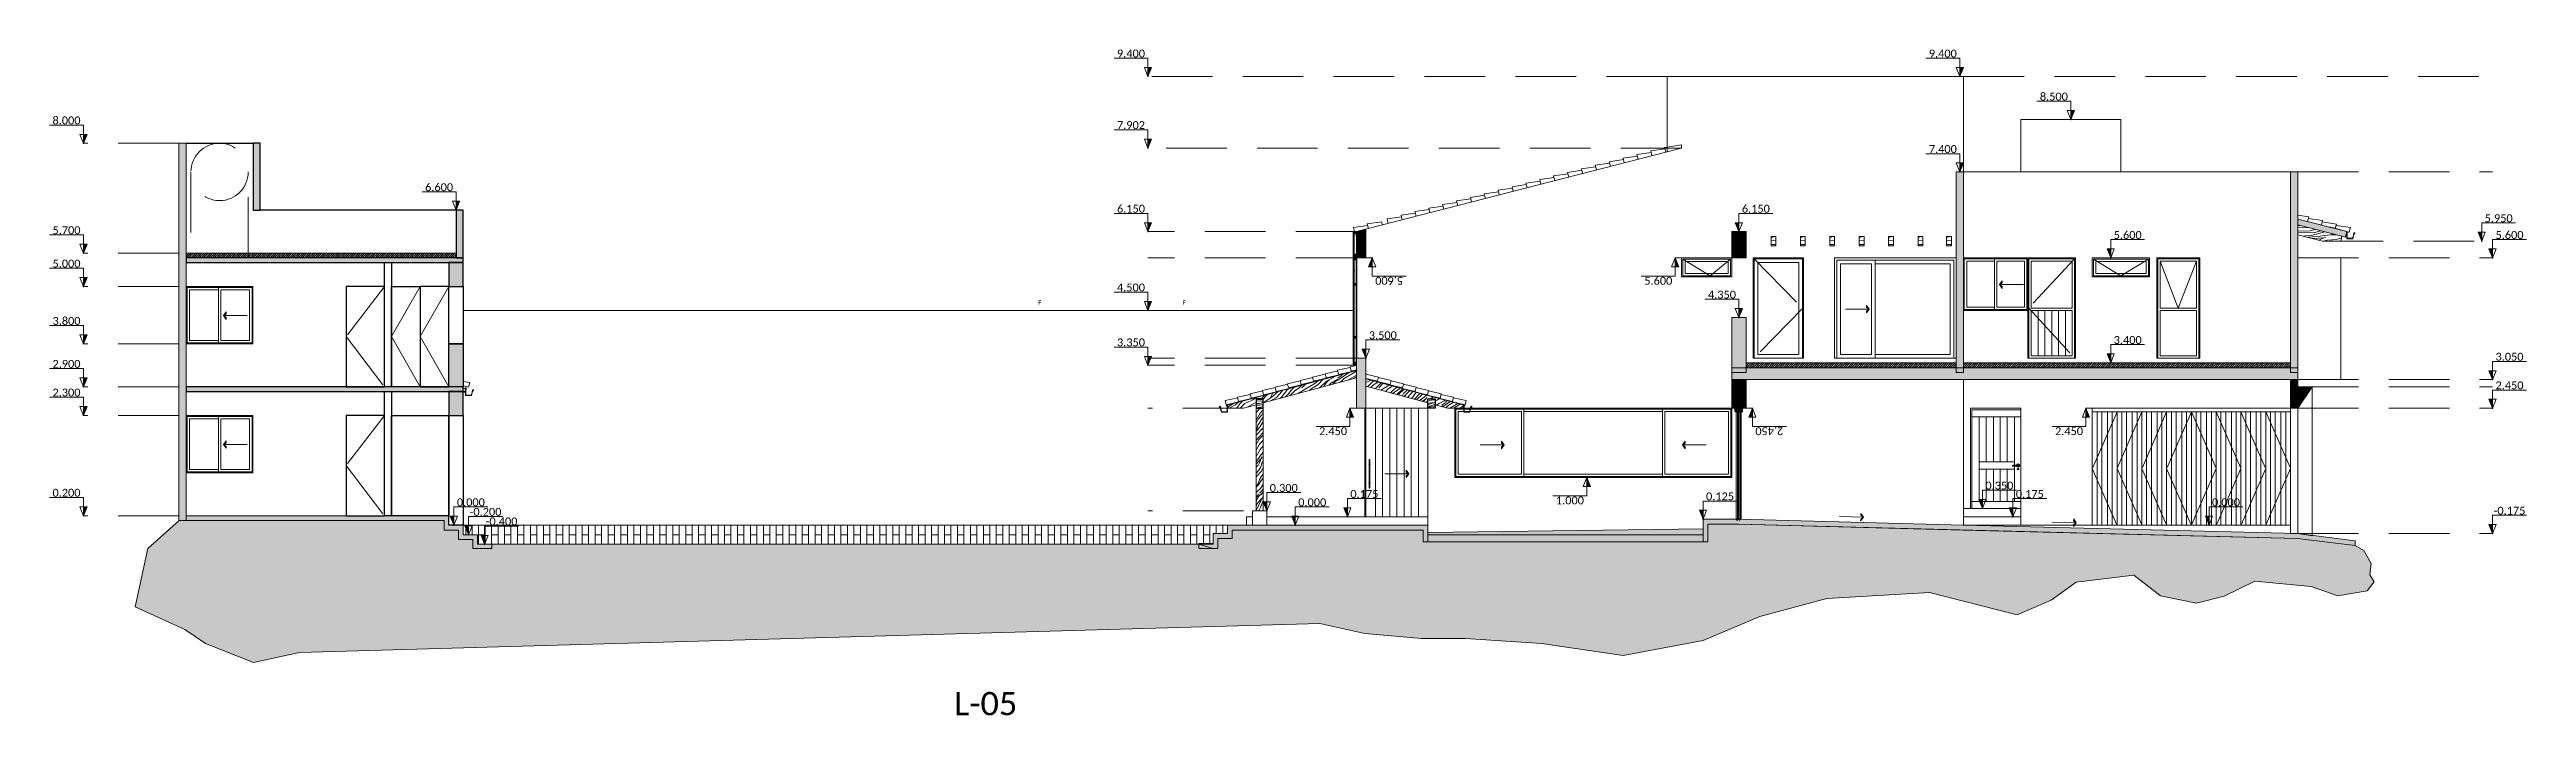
# Model space of a CAD drawing. Header units: metres. Extents: x -197 to 1099, y -24 to 14.
# Drawn here: x 193.7 to 245.5, y -4 to 10 of the extents above; entities that cross this region are included whole.
import ezdxf
from ezdxf.enums import TextEntityAlignment as Align

# ---------------------------------------------------------------- set-up
doc = ezdxf.new("R2010")
doc.units = ezdxf.units.M
doc.header["$LTSCALE"] = 0.001
doc.header["$PDMODE"] = 34
doc.header["$PDSIZE"] = 0.01
doc.linetypes.add('HIDDENX2', pattern=[19.05, 12.7, -6.35])
doc.layers.get('0').update_dxf_attribs({"lineweight": 13, "true_color": 0x000000})
doc.layers.get('Defpoints').update_dxf_attribs({"lineweight": 13, "true_color": 0x000000})
for name, color, linetype, lineweight, true_color in [('Jach-Anotaciones-CalidaddeLínea  0.13', 7, 'Continuous', 13, 0x000000), ('Jach-Anotaciones-CalidaddeLínea 0.05', 7, 'Continuous', 5, 0x000000), ('Jach-Anotaciones-CalidaddeLínea 0.09', 7, 'Continuous', 9, 0x000000), ('Jach-Anotaciones-Hatch-Lum100%', 7, 'Continuous', 13, 0x000000), ('Jach-Anotaciones-Hatch-Lum30%', 7, 'Continuous', 13, 0xb3b3b3), ('Jach-Anotaciones-Hatch-Lum50%', 9, 'Continuous', 13, 0x808080), ('Jach-Anotaciones-Hatch-Lum60%', 7, 'Continuous', 13, 0x666666), ('Jach-Anotaciones-Hatch-Lum80%', 250, 'Continuous', 13, 0x333333), ('Jach-Anotaciones-LineasDetalle0.09mm', 7, 'Continuous', 15, 0x000000), ('Jach-Anotaciones-LineasDetalle0.15mm', 7, 'Continuous', 15, 0x000000), ('Jach-Anotaciones-LineasDetalle0.18mm', 7, 'Continuous', 18, 0x000000), ('Jach-Anotaciones-LineasDetalle0.25mm', 7, 'Continuous', 25, 0x000000), ('JACH-Anotaciones-Textos-Lum75% @ 0.075', 7, 'Continuous', 13, 0x404040), ('JACH-Arq-Lineas-Piso', 7, 'Continuous', 13, 0x404040), ('JACH-Arq-Lineas-Proyeccion', 250, 'HIDDENX2', 13, 0x333333), ('JACH-Arq-Lineas-Proyeccion Niveles cortes', 9, 'HIDDENX2', 13, 0x808080), ('JACH-Arq-Muros01-Carga', 7, 'Continuous', 25, 0x000000), ('JACH-Arq-Puertas01-', 7, 'Continuous', 13, 0x404040), ('JACH-Arq-Ventanas-BajasyPisoTecho', 7, 'Continuous', 13, 0x404040)]:
    doc.layers.add(name, color=color, linetype=linetype, lineweight=lineweight, true_color=true_color)
doc.layers.add('PDF_Geometry', color=7, linetype='Continuous', true_color=0x4b4b4b)
doc.styles.add('00a-Annotative-Gral-JACH(1.8mm)', font='calibri.ttf', dxfattribs={"height": 1.8})
doc.styles.add('00e-Annotative-Titulos-JACH(6.5mm)', font='calibri.ttf', dxfattribs={"height": 6.5})
doc.styles.add('02a-Calibri-JACH(1.8mm)', font='calibri.ttf', dxfattribs={"height": 2.2})
pattern_1 = [(45, (-101.327828, 0), (-0.0224506403, 0.0224506403), [])]
pattern_2 = [(0, (169.421, 45.032), (0, 6.985), [5.08, -1.905]), (90, (169.421, 45.032), (-6.985, 4e-16), [5.08, -1.905])]
pattern_3 = [(0, (-117.5066, -3.5), (0, 6.985), [5.08, -1.905]), (90, (-117.5066, -3.5), (-6.985, 4e-16), [5.08, -1.905])]

msp = doc.modelspace()

# ---------------------------------------------------------------- texts
at = {"layer": 'Defpoints', "color": 1, "ltscale": 100, "style": '00e-Annotative-Titulos-JACH(6.5mm)'}
msp.add_text('L-05', height=0.4875, dxfattribs=at).set_placement((213.28188, -3.73619), align=Align.MIDDLE_CENTER)
at = {"layer": 'Jach-Anotaciones-LineasDetalle0.09mm', "ltscale": 100, "style": '00a-Annotative-Gral-JACH(1.8mm)'}
for p in [(214.41442, 4.6625), (217.44244, 4.6625)]:
    msp.add_text('F', height=0.09, dxfattribs=at).set_placement(p, align=Align.MIDDLE_CENTER)

# ---------------------------------------------------------------- blocks, each defined once
blk = doc.blocks.new('A$C20b43d2c')
at = {"lineweight": 0, "ltscale": 100}
blk.add_lwpolyline([(-0.184, 0.049, -2.05129), (-0.173, 0.063), (-0.148, -0.036, 0.34454), (-0.139, -0.044), (-0.044, -0.044, 0.414214), (-0.034, -0.034), (-0.034, 0.086, 0.707962), (-0.044, 0.09), (-0.052, 0.081)], format="xyb", dxfattribs=at)
blk.add_lwpolyline([(0.338, 0.182), (0.333, 0.195), (-0.026, 0.097), (-0.026, -0.052), (-0.151, -0.052), (-0.181, 0.061)], dxfattribs=at)
blk = doc.blocks.new('A$Cd55f58f5')
at = {"layer": 'JACH-Arq-Muros01-Carga', "lineweight": 0, "ltscale": 100}
blk.add_blockref('A$C20b43d2c', (0.026, -0.097), dxfattribs=at)
blk = doc.blocks.new('A$C51db089b')
at = {"layer": 'Jach-Anotaciones-Hatch-Lum50%', "lineweight": 0, "ltscale": 100}
h = blk.add_hatch(color=256, dxfattribs=at)
h.dxf.hatch_style = 1
h.paths.add_polyline_path([(0, 0.078), (0.055, 0.117), (0.055, 0.155)])
h = blk.add_hatch(color=256, dxfattribs=at)
h.dxf.hatch_style = 1
h.paths.add_polyline_path([(0, 0.078), (0.055, 0.038), (0.055, 0)])
at = {"lineweight": 0, "ltscale": 100}
for points in [[(0, 0.078), (0.055, 0.117), (0.055, 0.155)], [(0, 0.078), (0.055, 0.038), (0.055, 0)]]:
    blk.add_lwpolyline(points, close=True, dxfattribs=at)
blk.add_lwpolyline([(0.5, 0.078), (0, 0.078)], dxfattribs=at)
blk = doc.blocks.new('*U550')
at = {"lineweight": 0, "ltscale": 100}
h = blk.add_hatch(dxfattribs=at)
h.set_pattern_fill('ANGLE', color=256)
h.set_pattern_definition(pattern_2)
h.paths.add_polyline_path([(0, 2.5), (0, 0), (1, 2.5)])
h = blk.add_hatch(color=256, dxfattribs=at)
h.dxf.hatch_style = 1
h.paths.add_polyline_path([(0, 2.5), (0, 0), (1, 2.5)])
for points in [[(0, 5.1), (-9.47, 5.1)], [(0, 5.1), (0, 1.25)]]:
    blk.add_lwpolyline(points, dxfattribs=at)
for points in [[(0, 0), (1, 2.5), (-1, 2.5)], [(0, 2.5), (0, 0), (1, 2.5)]]:
    blk.add_lwpolyline(points, close=True, dxfattribs=at)
blk.add_point((0, 0), dxfattribs=at)
at = {"lineweight": 0, "ltscale": 100, "style": '02a-Calibri-JACH(1.8mm)'}
blk.add_attdef('ALT', text='', height=2.2, dxfattribs=at).set_placement((-4.73, 6.4), align=Align.MIDDLE_CENTER)
blk = doc.blocks.new('*U551')
at = {"lineweight": 0, "ltscale": 100}
h = blk.add_hatch(dxfattribs=at)
h.set_pattern_fill('ANGLE', color=256)
h.set_pattern_definition(pattern_2)
h.paths.add_polyline_path([(0, 2.5), (0, 0), (1, 2.5)])
h = blk.add_hatch(color=256, dxfattribs=at)
h.dxf.hatch_style = 1
h.paths.add_polyline_path([(0, 2.5), (0, 0), (1, 2.5)])
for points in [[(0, 5.1), (-9.47, 5.1)], [(0, 5.1), (0, 1.25)]]:
    blk.add_lwpolyline(points, dxfattribs=at)
for points in [[(0, 0), (1, 2.5), (-1, 2.5)], [(0, 2.5), (0, 0), (1, 2.5)]]:
    blk.add_lwpolyline(points, close=True, dxfattribs=at)
blk.add_point((0, 0), dxfattribs=at)
at = {"lineweight": 0, "ltscale": 100, "style": '02a-Calibri-JACH(1.8mm)'}
blk.add_attdef('ALT', text='', height=2.2, dxfattribs=at).set_placement((-4.73, 6.4), align=Align.MIDDLE_CENTER)
blk = doc.blocks.new('*U552')
at = {"lineweight": 0, "ltscale": 100}
h = blk.add_hatch(dxfattribs=at)
h.set_pattern_fill('ANGLE', color=256)
h.set_pattern_definition(pattern_2)
h.paths.add_polyline_path([(0, 2.5), (0, 0), (1, 2.5)])
h = blk.add_hatch(color=256, dxfattribs=at)
h.dxf.hatch_style = 1
h.paths.add_polyline_path([(0, 2.5), (0, 0), (1, 2.5)])
for points in [[(0, 5.1), (-9.47, 5.1)], [(0, 5.1), (0, 1.25)]]:
    blk.add_lwpolyline(points, dxfattribs=at)
for points in [[(0, 0), (1, 2.5), (-1, 2.5)], [(0, 2.5), (0, 0), (1, 2.5)]]:
    blk.add_lwpolyline(points, close=True, dxfattribs=at)
blk.add_point((0, 0), dxfattribs=at)
at = {"lineweight": 0, "ltscale": 100, "style": '02a-Calibri-JACH(1.8mm)'}
blk.add_attdef('ALT', text='', height=2.2, dxfattribs=at).set_placement((-4.73, 6.4), align=Align.MIDDLE_CENTER)
blk = doc.blocks.new('*U553')
at = {"lineweight": 0, "ltscale": 100}
h = blk.add_hatch(dxfattribs=at)
h.set_pattern_fill('ANGLE', color=256)
h.set_pattern_definition(pattern_2)
h.paths.add_polyline_path([(0, 2.5), (0, 0), (1, 2.5)])
h = blk.add_hatch(color=256, dxfattribs=at)
h.dxf.hatch_style = 1
h.paths.add_polyline_path([(0, 2.5), (0, 0), (1, 2.5)])
for points in [[(0, 5.1), (-9.47, 5.1)], [(0, 5.1), (0, 1.25)]]:
    blk.add_lwpolyline(points, dxfattribs=at)
for points in [[(0, 0), (1, 2.5), (-1, 2.5)], [(0, 2.5), (0, 0), (1, 2.5)]]:
    blk.add_lwpolyline(points, close=True, dxfattribs=at)
blk.add_point((0, 0), dxfattribs=at)
at = {"lineweight": 0, "ltscale": 100, "style": '02a-Calibri-JACH(1.8mm)'}
blk.add_attdef('ALT', text='', height=2.2, dxfattribs=at).set_placement((-4.73, 6.4), align=Align.MIDDLE_CENTER)
blk = doc.blocks.new('*U554')
at = {"lineweight": 0, "ltscale": 100}
h = blk.add_hatch(dxfattribs=at)
h.set_pattern_fill('ANGLE', color=256)
h.set_pattern_definition(pattern_2)
h.paths.add_polyline_path([(0, 2.5), (0, 0), (1, 2.5)])
h = blk.add_hatch(color=256, dxfattribs=at)
h.dxf.hatch_style = 1
h.paths.add_polyline_path([(0, 2.5), (0, 0), (1, 2.5)])
for points in [[(0, 5.1), (-9.47, 5.1)], [(0, 5.1), (0, 1.25)]]:
    blk.add_lwpolyline(points, dxfattribs=at)
for points in [[(0, 0), (1, 2.5), (-1, 2.5)], [(0, 2.5), (0, 0), (1, 2.5)]]:
    blk.add_lwpolyline(points, close=True, dxfattribs=at)
blk.add_point((0, 0), dxfattribs=at)
at = {"lineweight": 0, "ltscale": 100, "style": '02a-Calibri-JACH(1.8mm)'}
blk.add_attdef('ALT', text='', height=2.2, dxfattribs=at).set_placement((-4.73, 6.4), align=Align.MIDDLE_CENTER)
blk = doc.blocks.new('*U535')
at = {"lineweight": 0, "ltscale": 100}
h = blk.add_hatch(dxfattribs=at)
h.set_pattern_fill('ANGLE', color=256)
h.set_pattern_definition(pattern_2)
h.paths.add_polyline_path([(0, 2.5), (0, 0), (1, 2.5)])
h = blk.add_hatch(color=256, dxfattribs=at)
h.dxf.hatch_style = 1
h.paths.add_polyline_path([(0, 2.5), (0, 0), (1, 2.5)])
for points in [[(0, 5.1), (-9.47, 5.1)], [(0, 5.1), (0, 1.25)]]:
    blk.add_lwpolyline(points, dxfattribs=at)
for points in [[(0, 0), (1, 2.5), (-1, 2.5)], [(0, 2.5), (0, 0), (1, 2.5)]]:
    blk.add_lwpolyline(points, close=True, dxfattribs=at)
blk.add_point((0, 0), dxfattribs=at)
at = {"lineweight": 0, "ltscale": 100, "style": '02a-Calibri-JACH(1.8mm)'}
blk.add_attdef('ALT', text='', height=2.2, dxfattribs=at).set_placement((-4.73, 6.4), align=Align.MIDDLE_CENTER)
blk = doc.blocks.new('*U536')
at = {"lineweight": 0, "ltscale": 100}
h = blk.add_hatch(dxfattribs=at)
h.set_pattern_fill('ANGLE', color=256)
h.set_pattern_definition(pattern_2)
h.paths.add_polyline_path([(0, 2.5), (0, 0), (1, 2.5)])
h = blk.add_hatch(color=256, dxfattribs=at)
h.dxf.hatch_style = 1
h.paths.add_polyline_path([(0, 2.5), (0, 0), (1, 2.5)])
for points in [[(0, 5.1), (-9.47, 5.1)], [(0, 5.1), (0, 1.25)]]:
    blk.add_lwpolyline(points, dxfattribs=at)
for points in [[(0, 0), (1, 2.5), (-1, 2.5)], [(0, 2.5), (0, 0), (1, 2.5)]]:
    blk.add_lwpolyline(points, close=True, dxfattribs=at)
blk.add_point((0, 0), dxfattribs=at)
at = {"lineweight": 0, "ltscale": 100, "style": '02a-Calibri-JACH(1.8mm)'}
blk.add_attdef('ALT', text='', height=2.2, dxfattribs=at).set_placement((-4.73, 6.4), align=Align.MIDDLE_CENTER)
blk = doc.blocks.new('*U537')
at = {"lineweight": 0, "ltscale": 100}
h = blk.add_hatch(dxfattribs=at)
h.set_pattern_fill('ANGLE', color=256)
h.set_pattern_definition(pattern_2)
h.paths.add_polyline_path([(0, 2.5), (0, 0), (1, 2.5)])
h = blk.add_hatch(color=256, dxfattribs=at)
h.dxf.hatch_style = 1
h.paths.add_polyline_path([(0, 2.5), (0, 0), (1, 2.5)])
for points in [[(0, 5.1), (-9.47, 5.1)], [(0, 5.1), (0, 1.25)]]:
    blk.add_lwpolyline(points, dxfattribs=at)
for points in [[(0, 0), (1, 2.5), (-1, 2.5)], [(0, 2.5), (0, 0), (1, 2.5)]]:
    blk.add_lwpolyline(points, close=True, dxfattribs=at)
blk.add_point((0, 0), dxfattribs=at)
at = {"lineweight": 0, "ltscale": 100, "style": '02a-Calibri-JACH(1.8mm)'}
blk.add_attdef('ALT', text='', height=2.2, dxfattribs=at).set_placement((-4.73, 6.4), align=Align.MIDDLE_CENTER)
blk = doc.blocks.new('*U538')
at = {"lineweight": 0, "ltscale": 100}
h = blk.add_hatch(dxfattribs=at)
h.set_pattern_fill('ANGLE', color=256)
h.set_pattern_definition(pattern_2)
h.paths.add_polyline_path([(0, 2.5), (0, 0), (1, 2.5)])
h = blk.add_hatch(color=256, dxfattribs=at)
h.dxf.hatch_style = 1
h.paths.add_polyline_path([(0, 2.5), (0, 0), (1, 2.5)])
for points in [[(0, 5.1), (-9.47, 5.1)], [(0, 5.1), (0, 1.25)]]:
    blk.add_lwpolyline(points, dxfattribs=at)
for points in [[(0, 0), (1, 2.5), (-1, 2.5)], [(0, 2.5), (0, 0), (1, 2.5)]]:
    blk.add_lwpolyline(points, close=True, dxfattribs=at)
blk.add_point((0, 0), dxfattribs=at)
at = {"lineweight": 0, "ltscale": 100, "style": '02a-Calibri-JACH(1.8mm)'}
blk.add_attdef('ALT', text='', height=2.2, dxfattribs=at).set_placement((-4.73, 6.4), align=Align.MIDDLE_CENTER)
blk = doc.blocks.new('*U539')
at = {"lineweight": 0, "ltscale": 100}
h = blk.add_hatch(dxfattribs=at)
h.set_pattern_fill('ANGLE', color=256)
h.set_pattern_definition(pattern_2)
h.paths.add_polyline_path([(0, 2.5), (0, 0), (1, 2.5)])
h = blk.add_hatch(color=256, dxfattribs=at)
h.dxf.hatch_style = 1
h.paths.add_polyline_path([(0, 2.5), (0, 0), (1, 2.5)])
for points in [[(0, 5.1), (-9.47, 5.1)], [(0, 5.1), (0, 1.25)]]:
    blk.add_lwpolyline(points, dxfattribs=at)
for points in [[(0, 0), (1, 2.5), (-1, 2.5)], [(0, 2.5), (0, 0), (1, 2.5)]]:
    blk.add_lwpolyline(points, close=True, dxfattribs=at)
blk.add_point((0, 0), dxfattribs=at)
at = {"lineweight": 0, "ltscale": 100, "style": '02a-Calibri-JACH(1.8mm)'}
blk.add_attdef('ALT', text='', height=2.2, dxfattribs=at).set_placement((-4.73, 6.4), align=Align.MIDDLE_CENTER)
blk = doc.blocks.new('*U555')
at = {"lineweight": 0, "ltscale": 100}
h = blk.add_hatch(dxfattribs=at)
h.set_pattern_fill('ANGLE', color=256)
h.set_pattern_definition(pattern_2)
h.paths.add_polyline_path([(0, 2.5), (0, 0), (1, 2.5)])
h = blk.add_hatch(color=256, dxfattribs=at)
h.dxf.hatch_style = 1
h.paths.add_polyline_path([(0, 2.5), (0, 0), (1, 2.5)])
for points in [[(0, 5.1), (-9.47, 5.1)], [(0, 5.1), (0, 1.25)]]:
    blk.add_lwpolyline(points, dxfattribs=at)
for points in [[(0, 0), (1, 2.5), (-1, 2.5)], [(0, 2.5), (0, 0), (1, 2.5)]]:
    blk.add_lwpolyline(points, close=True, dxfattribs=at)
blk.add_point((0, 0), dxfattribs=at)
at = {"lineweight": 0, "ltscale": 100, "style": '02a-Calibri-JACH(1.8mm)'}
blk.add_attdef('ALT', text='', height=2.2, dxfattribs=at).set_placement((-4.73, 6.4), align=Align.MIDDLE_CENTER)
blk = doc.blocks.new('*U556')
at = {"lineweight": 0, "ltscale": 100}
h = blk.add_hatch(dxfattribs=at)
h.set_pattern_fill('ANGLE', color=256)
h.set_pattern_definition(pattern_2)
h.paths.add_polyline_path([(0, 2.5), (0, 0), (1, 2.5)])
h = blk.add_hatch(color=256, dxfattribs=at)
h.dxf.hatch_style = 1
h.paths.add_polyline_path([(0, 2.5), (0, 0), (1, 2.5)])
for points in [[(0, 5.1), (-9.47, 5.1)], [(0, 5.1), (0, 1.25)]]:
    blk.add_lwpolyline(points, dxfattribs=at)
for points in [[(0, 0), (1, 2.5), (-1, 2.5)], [(0, 2.5), (0, 0), (1, 2.5)]]:
    blk.add_lwpolyline(points, close=True, dxfattribs=at)
blk.add_point((0, 0), dxfattribs=at)
at = {"lineweight": 0, "ltscale": 100, "style": '02a-Calibri-JACH(1.8mm)'}
blk.add_attdef('ALT', text='', height=2.2, dxfattribs=at).set_placement((-4.73, 6.4), align=Align.MIDDLE_CENTER)
blk = doc.blocks.new('*U557')
at = {"lineweight": 0, "ltscale": 100}
h = blk.add_hatch(dxfattribs=at)
h.set_pattern_fill('ANGLE', color=256)
h.set_pattern_definition(pattern_2)
h.paths.add_polyline_path([(0, 2.5), (0, 0), (1, 2.5)])
h = blk.add_hatch(color=256, dxfattribs=at)
h.dxf.hatch_style = 1
h.paths.add_polyline_path([(0, 2.5), (0, 0), (1, 2.5)])
for points in [[(0, 5.1), (-9.47, 5.1)], [(0, 5.1), (0, 1.25)]]:
    blk.add_lwpolyline(points, dxfattribs=at)
for points in [[(0, 0), (1, 2.5), (-1, 2.5)], [(0, 2.5), (0, 0), (1, 2.5)]]:
    blk.add_lwpolyline(points, close=True, dxfattribs=at)
blk.add_point((0, 0), dxfattribs=at)
at = {"lineweight": 0, "ltscale": 100, "style": '02a-Calibri-JACH(1.8mm)'}
blk.add_attdef('ALT', text='', height=2.2, dxfattribs=at).set_placement((-4.73, 6.4), align=Align.MIDDLE_CENTER)
blk = doc.blocks.new('*U558')
at = {"lineweight": 0, "ltscale": 100}
h = blk.add_hatch(dxfattribs=at)
h.set_pattern_fill('ANGLE', color=256)
h.set_pattern_definition(pattern_2)
h.paths.add_polyline_path([(0, 2.5), (0, 0), (1, 2.5)])
h = blk.add_hatch(color=256, dxfattribs=at)
h.dxf.hatch_style = 1
h.paths.add_polyline_path([(0, 2.5), (0, 0), (1, 2.5)])
for points in [[(0, 5.1), (-9.47, 5.1)], [(0, 5.1), (0, 1.25)]]:
    blk.add_lwpolyline(points, dxfattribs=at)
for points in [[(0, 0), (1, 2.5), (-1, 2.5)], [(0, 2.5), (0, 0), (1, 2.5)]]:
    blk.add_lwpolyline(points, close=True, dxfattribs=at)
blk.add_point((0, 0), dxfattribs=at)
at = {"lineweight": 0, "ltscale": 100, "style": '02a-Calibri-JACH(1.8mm)'}
blk.add_attdef('ALT', text='', height=2.2, dxfattribs=at).set_placement((-4.73, 6.4), align=Align.MIDDLE_CENTER)
blk = doc.blocks.new('*U559')
at = {"lineweight": 0, "ltscale": 100}
h = blk.add_hatch(dxfattribs=at)
h.set_pattern_fill('ANGLE', color=256)
h.set_pattern_definition(pattern_2)
h.paths.add_polyline_path([(0, 2.5), (0, 0), (1, 2.5)])
h = blk.add_hatch(color=256, dxfattribs=at)
h.dxf.hatch_style = 1
h.paths.add_polyline_path([(0, 2.5), (0, 0), (1, 2.5)])
for points in [[(0, 5.1), (-9.47, 5.1)], [(0, 5.1), (0, 1.25)]]:
    blk.add_lwpolyline(points, dxfattribs=at)
for points in [[(0, 0), (1, 2.5), (-1, 2.5)], [(0, 2.5), (0, 0), (1, 2.5)]]:
    blk.add_lwpolyline(points, close=True, dxfattribs=at)
blk.add_point((0, 0), dxfattribs=at)
at = {"lineweight": 0, "ltscale": 100, "style": '02a-Calibri-JACH(1.8mm)'}
blk.add_attdef('ALT', text='', height=2.2, dxfattribs=at).set_placement((-4.73, 6.4), align=Align.MIDDLE_CENTER)
blk = doc.blocks.new('*U560')
at = {"lineweight": 0, "ltscale": 100}
h = blk.add_hatch(dxfattribs=at)
h.set_pattern_fill('ANGLE', color=256)
h.set_pattern_definition(pattern_2)
h.paths.add_polyline_path([(0, 2.5), (0, 0), (1, 2.5)])
h = blk.add_hatch(color=256, dxfattribs=at)
h.dxf.hatch_style = 1
h.paths.add_polyline_path([(0, 2.5), (0, 0), (1, 2.5)])
for points in [[(0, 5.1), (-9.47, 5.1)], [(0, 5.1), (0, 1.25)]]:
    blk.add_lwpolyline(points, dxfattribs=at)
for points in [[(0, 0), (1, 2.5), (-1, 2.5)], [(0, 2.5), (0, 0), (1, 2.5)]]:
    blk.add_lwpolyline(points, close=True, dxfattribs=at)
blk.add_point((0, 0), dxfattribs=at)
at = {"lineweight": 0, "ltscale": 100, "style": '02a-Calibri-JACH(1.8mm)'}
blk.add_attdef('ALT', text='', height=2.2, dxfattribs=at).set_placement((-4.73, 6.4), align=Align.MIDDLE_CENTER)
blk = doc.blocks.new('*U530')
at = {"lineweight": 0, "ltscale": 100}
h = blk.add_hatch(dxfattribs=at)
h.set_pattern_fill('ANGLE', color=256)
h.set_pattern_definition(pattern_2)
h.paths.add_polyline_path([(0, 2.5), (0, 0), (1, 2.5)])
h = blk.add_hatch(color=256, dxfattribs=at)
h.dxf.hatch_style = 1
h.paths.add_polyline_path([(0, 2.5), (0, 0), (1, 2.5)])
for points in [[(0, 5.1), (-9.47, 5.1)], [(0, 5.1), (0, 1.25)]]:
    blk.add_lwpolyline(points, dxfattribs=at)
for points in [[(0, 0), (1, 2.5), (-1, 2.5)], [(0, 2.5), (0, 0), (1, 2.5)]]:
    blk.add_lwpolyline(points, close=True, dxfattribs=at)
blk.add_point((0, 0), dxfattribs=at)
at = {"lineweight": 0, "ltscale": 100, "style": '02a-Calibri-JACH(1.8mm)'}
blk.add_attdef('ALT', text='', height=2.2, dxfattribs=at).set_placement((-4.73, 6.4), align=Align.MIDDLE_CENTER)
blk = doc.blocks.new('*U531')
at = {"lineweight": 0, "ltscale": 100}
h = blk.add_hatch(dxfattribs=at)
h.set_pattern_fill('ANGLE', color=256)
h.set_pattern_definition(pattern_2)
h.paths.add_polyline_path([(0, 2.5), (0, 0), (1, 2.5)])
h = blk.add_hatch(color=256, dxfattribs=at)
h.dxf.hatch_style = 1
h.paths.add_polyline_path([(0, 2.5), (0, 0), (1, 2.5)])
for points in [[(0, 5.1), (-9.47, 5.1)], [(0, 5.1), (0, 1.25)]]:
    blk.add_lwpolyline(points, dxfattribs=at)
for points in [[(0, 0), (1, 2.5), (-1, 2.5)], [(0, 2.5), (0, 0), (1, 2.5)]]:
    blk.add_lwpolyline(points, close=True, dxfattribs=at)
blk.add_point((0, 0), dxfattribs=at)
at = {"lineweight": 0, "ltscale": 100, "style": '02a-Calibri-JACH(1.8mm)'}
blk.add_attdef('ALT', text='', height=2.2, dxfattribs=at).set_placement((-4.73, 6.4), align=Align.MIDDLE_CENTER)
blk = doc.blocks.new('*U532')
at = {"lineweight": 0, "ltscale": 100}
h = blk.add_hatch(dxfattribs=at)
h.set_pattern_fill('ANGLE', color=256)
h.set_pattern_definition(pattern_2)
h.paths.add_polyline_path([(0, 2.5), (0, 0), (1, 2.5)])
h = blk.add_hatch(color=256, dxfattribs=at)
h.dxf.hatch_style = 1
h.paths.add_polyline_path([(0, 2.5), (0, 0), (1, 2.5)])
for points in [[(0, 5.1), (-9.47, 5.1)], [(0, 5.1), (0, 1.25)]]:
    blk.add_lwpolyline(points, dxfattribs=at)
for points in [[(0, 0), (1, 2.5), (-1, 2.5)], [(0, 2.5), (0, 0), (1, 2.5)]]:
    blk.add_lwpolyline(points, close=True, dxfattribs=at)
blk.add_point((0, 0), dxfattribs=at)
at = {"lineweight": 0, "ltscale": 100, "style": '02a-Calibri-JACH(1.8mm)'}
blk.add_attdef('ALT', text='', height=2.2, dxfattribs=at).set_placement((-4.73, 6.4), align=Align.MIDDLE_CENTER)
blk = doc.blocks.new('*U533')
at = {"lineweight": 0, "ltscale": 100}
h = blk.add_hatch(dxfattribs=at)
h.set_pattern_fill('ANGLE', color=256)
h.set_pattern_definition(pattern_2)
h.paths.add_polyline_path([(0, 2.5), (0, 0), (1, 2.5)])
h = blk.add_hatch(color=256, dxfattribs=at)
h.dxf.hatch_style = 1
h.paths.add_polyline_path([(0, 2.5), (0, 0), (1, 2.5)])
for points in [[(0, 5.1), (-9.47, 5.1)], [(0, 5.1), (0, 1.25)]]:
    blk.add_lwpolyline(points, dxfattribs=at)
for points in [[(0, 0), (1, 2.5), (-1, 2.5)], [(0, 2.5), (0, 0), (1, 2.5)]]:
    blk.add_lwpolyline(points, close=True, dxfattribs=at)
blk.add_point((0, 0), dxfattribs=at)
at = {"lineweight": 0, "ltscale": 100, "style": '02a-Calibri-JACH(1.8mm)'}
blk.add_attdef('ALT', text='', height=2.2, dxfattribs=at).set_placement((-4.73, 6.4), align=Align.MIDDLE_CENTER)
blk = doc.blocks.new('*U534')
at = {"lineweight": 0, "ltscale": 100}
h = blk.add_hatch(dxfattribs=at)
h.set_pattern_fill('ANGLE', color=256)
h.set_pattern_definition(pattern_2)
h.paths.add_polyline_path([(0, 2.5), (0, 0), (1, 2.5)])
h = blk.add_hatch(color=256, dxfattribs=at)
h.dxf.hatch_style = 1
h.paths.add_polyline_path([(0, 2.5), (0, 0), (1, 2.5)])
for points in [[(0, 5.1), (-9.47, 5.1)], [(0, 5.1), (0, 1.25)]]:
    blk.add_lwpolyline(points, dxfattribs=at)
for points in [[(0, 0), (1, 2.5), (-1, 2.5)], [(0, 2.5), (0, 0), (1, 2.5)]]:
    blk.add_lwpolyline(points, close=True, dxfattribs=at)
blk.add_point((0, 0), dxfattribs=at)
at = {"lineweight": 0, "ltscale": 100, "style": '02a-Calibri-JACH(1.8mm)'}
blk.add_attdef('ALT', text='', height=2.2, dxfattribs=at).set_placement((-4.73, 6.4), align=Align.MIDDLE_CENTER)
blk = doc.blocks.new('*U526')
at = {"lineweight": 0, "ltscale": 100}
h = blk.add_hatch(dxfattribs=at)
h.set_pattern_fill('ANGLE', color=256)
h.set_pattern_definition(pattern_2)
h.paths.add_polyline_path([(0, 2.5), (0, 0), (1, 2.5)])
h = blk.add_hatch(color=256, dxfattribs=at)
h.dxf.hatch_style = 1
h.paths.add_polyline_path([(0, 2.5), (0, 0), (1, 2.5)])
for points in [[(0, 5.1), (-9.47, 5.1)], [(0, 5.1), (0, 1.25)]]:
    blk.add_lwpolyline(points, dxfattribs=at)
for points in [[(0, 0), (1, 2.5), (-1, 2.5)], [(0, 2.5), (0, 0), (1, 2.5)]]:
    blk.add_lwpolyline(points, close=True, dxfattribs=at)
blk.add_point((0, 0), dxfattribs=at)
at = {"lineweight": 0, "ltscale": 100, "style": '02a-Calibri-JACH(1.8mm)'}
blk.add_attdef('ALT', text='', height=2.2, dxfattribs=at).set_placement((-4.73, 6.4), align=Align.MIDDLE_CENTER)
blk = doc.blocks.new('*U527')
at = {"lineweight": 0, "ltscale": 100}
h = blk.add_hatch(dxfattribs=at)
h.set_pattern_fill('ANGLE', color=256)
h.set_pattern_definition(pattern_2)
h.paths.add_polyline_path([(0, 2.5), (0, 0), (1, 2.5)])
h = blk.add_hatch(color=256, dxfattribs=at)
h.dxf.hatch_style = 1
h.paths.add_polyline_path([(0, 2.5), (0, 0), (1, 2.5)])
for points in [[(0, 5.1), (-9.47, 5.1)], [(0, 5.1), (0, 1.25)]]:
    blk.add_lwpolyline(points, dxfattribs=at)
for points in [[(0, 0), (1, 2.5), (-1, 2.5)], [(0, 2.5), (0, 0), (1, 2.5)]]:
    blk.add_lwpolyline(points, close=True, dxfattribs=at)
blk.add_point((0, 0), dxfattribs=at)
at = {"lineweight": 0, "ltscale": 100, "style": '02a-Calibri-JACH(1.8mm)'}
blk.add_attdef('ALT', text='', height=2.2, dxfattribs=at).set_placement((-4.73, 6.4), align=Align.MIDDLE_CENTER)
blk = doc.blocks.new('*U343')
at = {"lineweight": 0, "ltscale": 100}
h = blk.add_hatch(dxfattribs=at)
h.set_pattern_fill('ANGLE', color=256)
h.set_pattern_definition(pattern_2)
h.paths.add_polyline_path([(0, 2.5), (0, 0), (1, 2.5)])
h = blk.add_hatch(color=256, dxfattribs=at)
h.dxf.hatch_style = 1
h.paths.add_polyline_path([(0, 2.5), (0, 0), (1, 2.5)])
for points in [[(0, 5.1), (-9.47, 5.1)], [(0, 5.1), (0, 1.25)]]:
    blk.add_lwpolyline(points, dxfattribs=at)
for points in [[(0, 0), (1, 2.5), (-1, 2.5)], [(0, 2.5), (0, 0), (1, 2.5)]]:
    blk.add_lwpolyline(points, close=True, dxfattribs=at)
blk.add_point((0, 0), dxfattribs=at)
at = {"lineweight": 0, "ltscale": 100, "style": '02a-Calibri-JACH(1.8mm)'}
blk.add_attdef('ALT', text='', height=2.2, dxfattribs=at).set_placement((-4.73, 6.4), align=Align.MIDDLE_CENTER)
blk = doc.blocks.new('*U346')
at = {"lineweight": 0, "ltscale": 100}
h = blk.add_hatch(dxfattribs=at)
h.set_pattern_fill('ANGLE', color=256)
h.set_pattern_definition(pattern_2)
h.paths.add_polyline_path([(0, 2.5), (0, 0), (1, 2.5)])
h = blk.add_hatch(color=256, dxfattribs=at)
h.dxf.hatch_style = 1
h.paths.add_polyline_path([(0, 2.5), (0, 0), (1, 2.5)])
for points in [[(0, 5.1), (-9.47, 5.1)], [(0, 5.1), (0, 1.25)]]:
    blk.add_lwpolyline(points, dxfattribs=at)
for points in [[(0, 0), (1, 2.5), (-1, 2.5)], [(0, 2.5), (0, 0), (1, 2.5)]]:
    blk.add_lwpolyline(points, close=True, dxfattribs=at)
blk.add_point((0, 0), dxfattribs=at)
at = {"lineweight": 0, "ltscale": 100, "style": '02a-Calibri-JACH(1.8mm)'}
blk.add_attdef('ALT', text='', height=2.2, dxfattribs=at).set_placement((-4.73, 6.4), align=Align.MIDDLE_CENTER)
blk = doc.blocks.new('*U354')
at = {"lineweight": 0, "ltscale": 100}
h = blk.add_hatch(dxfattribs=at)
h.set_pattern_fill('ANGLE', color=256)
h.set_pattern_definition(pattern_2)
h.paths.add_polyline_path([(0, 2.5), (0, 0), (1, 2.5)])
h = blk.add_hatch(color=256, dxfattribs=at)
h.dxf.hatch_style = 1
h.paths.add_polyline_path([(0, 2.5), (0, 0), (1, 2.5)])
for points in [[(0, 5.1), (-9.47, 5.1)], [(0, 5.1), (0, 1.25)]]:
    blk.add_lwpolyline(points, dxfattribs=at)
for points in [[(0, 0), (1, 2.5), (-1, 2.5)], [(0, 2.5), (0, 0), (1, 2.5)]]:
    blk.add_lwpolyline(points, close=True, dxfattribs=at)
blk.add_point((0, 0), dxfattribs=at)
at = {"lineweight": 0, "ltscale": 100, "style": '02a-Calibri-JACH(1.8mm)'}
blk.add_attdef('ALT', text='', height=2.2, dxfattribs=at).set_placement((-4.73, 6.4), align=Align.MIDDLE_CENTER)
blk = doc.blocks.new('*U355')
at = {"lineweight": 0, "ltscale": 100}
h = blk.add_hatch(dxfattribs=at)
h.set_pattern_fill('ANGLE', color=256)
h.set_pattern_definition(pattern_2)
h.paths.add_polyline_path([(0, 2.5), (0, 0), (1, 2.5)])
h = blk.add_hatch(color=256, dxfattribs=at)
h.dxf.hatch_style = 1
h.paths.add_polyline_path([(0, 2.5), (0, 0), (1, 2.5)])
for points in [[(0, 5.1), (-9.47, 5.1)], [(0, 5.1), (0, 1.25)]]:
    blk.add_lwpolyline(points, dxfattribs=at)
for points in [[(0, 0), (1, 2.5), (-1, 2.5)], [(0, 2.5), (0, 0), (1, 2.5)]]:
    blk.add_lwpolyline(points, close=True, dxfattribs=at)
blk.add_point((0, 0), dxfattribs=at)
at = {"lineweight": 0, "ltscale": 100, "style": '02a-Calibri-JACH(1.8mm)'}
blk.add_attdef('ALT', text='', height=2.2, dxfattribs=at).set_placement((-4.73, 6.4), align=Align.MIDDLE_CENTER)
blk = doc.blocks.new('*U403')
at = {"lineweight": 0, "ltscale": 100}
h = blk.add_hatch(dxfattribs=at)
h.set_pattern_fill('ANGLE', color=256)
h.set_pattern_definition(pattern_2)
h.paths.add_polyline_path([(0, 2.5), (0, 0), (1, 2.5)])
h = blk.add_hatch(color=256, dxfattribs=at)
h.dxf.hatch_style = 1
h.paths.add_polyline_path([(0, 2.5), (0, 0), (1, 2.5)])
for points in [[(0, 5.1), (-9.47, 5.1)], [(0, 5.1), (0, 1.25)]]:
    blk.add_lwpolyline(points, dxfattribs=at)
for points in [[(0, 0), (1, 2.5), (-1, 2.5)], [(0, 2.5), (0, 0), (1, 2.5)]]:
    blk.add_lwpolyline(points, close=True, dxfattribs=at)
blk.add_point((0, 0), dxfattribs=at)
at = {"lineweight": 0, "ltscale": 100, "style": '02a-Calibri-JACH(1.8mm)'}
blk.add_attdef('ALT', text='', height=2.2, dxfattribs=at).set_placement((-4.73, 6.4), align=Align.MIDDLE_CENTER)
blk = doc.blocks.new('*U406')
at = {"lineweight": 0, "ltscale": 100}
h = blk.add_hatch(dxfattribs=at)
h.set_pattern_fill('ANGLE', color=256)
h.set_pattern_definition(pattern_2)
h.paths.add_polyline_path([(0, 2.5), (0, 0), (1, 2.5)])
h = blk.add_hatch(color=256, dxfattribs=at)
h.dxf.hatch_style = 1
h.paths.add_polyline_path([(0, 2.5), (0, 0), (1, 2.5)])
for points in [[(0, 5.1), (-9.47, 5.1)], [(0, 5.1), (0, 1.25)]]:
    blk.add_lwpolyline(points, dxfattribs=at)
for points in [[(0, 0), (1, 2.5), (-1, 2.5)], [(0, 2.5), (0, 0), (1, 2.5)]]:
    blk.add_lwpolyline(points, close=True, dxfattribs=at)
blk.add_point((0, 0), dxfattribs=at)
at = {"lineweight": 0, "ltscale": 100, "style": '02a-Calibri-JACH(1.8mm)'}
blk.add_attdef('ALT', text='', height=2.2, dxfattribs=at).set_placement((-4.73, 6.4), align=Align.MIDDLE_CENTER)
blk = doc.blocks.new('A$C18821975')
at = {"layer": 'Jach-Anotaciones-Hatch-Lum30%', "ltscale": 100}
h = blk.add_hatch(dxfattribs=at)
h.set_pattern_fill('ANGLE', color=256)
h.set_pattern_definition(pattern_3)
h.paths.add_polyline_path([(-0.242, 2.613), (-0.207, 2.613), (-0.207, 2.648), (-0.242, 2.648)], flags=16)
h.paths.add_polyline_path([(-0.244, 2.612), (-0.206, 2.612), (-0.206, 2.65), (-0.244, 2.65)])
h = blk.add_hatch(color=256, dxfattribs=at)
h.dxf.hatch_style = 1
h.paths.add_polyline_path([(-0.244, 2.612), (-0.206, 2.612), (-0.206, 2.65), (-0.244, 2.65)])
h.paths.add_polyline_path([(-0.242, 2.613), (-0.207, 2.613), (-0.207, 2.648), (-0.242, 2.648)], flags=16)
h = blk.add_hatch(dxfattribs=at)
h.set_pattern_fill('ANGLE', color=256)
h.set_pattern_definition(pattern_3)
h.paths.add_polyline_path([(-0.242, 2.133), (-0.207, 2.133), (-0.207, 2.168), (-0.242, 2.168)], flags=16)
h.paths.add_polyline_path([(-0.244, 2.132), (-0.206, 2.132), (-0.206, 2.17), (-0.244, 2.17)])
h = blk.add_hatch(color=256, dxfattribs=at)
h.dxf.hatch_style = 1
h.paths.add_polyline_path([(-0.242, 2.133), (-0.207, 2.133), (-0.207, 2.168), (-0.242, 2.168)], flags=16)
h.paths.add_polyline_path([(-0.244, 2.132), (-0.206, 2.132), (-0.206, 2.17), (-0.244, 2.17)])
h = blk.add_hatch(dxfattribs=at)
h.set_pattern_fill('ANGLE', color=256)
h.set_pattern_definition(pattern_3)
h.paths.add_polyline_path([(-0.235, 2.101), (-0.243, 2.101), (-0.243, 2.131), (-0.207, 2.131), (-0.207, 2.101), (-0.215, 2.101), (-0.215, 2.107), (-0.216, 2.107), (-0.216, 2.1), (-0.206, 2.1), (-0.206, 2.132), (-0.244, 2.132), (-0.244, 2.1), (-0.234, 2.1), (-0.234, 2.107), (-0.235, 2.107)])
h = blk.add_hatch(color=256, dxfattribs=at)
h.dxf.hatch_style = 1
h.paths.add_polyline_path([(-0.235, 2.101), (-0.243, 2.101), (-0.243, 2.131), (-0.207, 2.131), (-0.207, 2.101), (-0.215, 2.101), (-0.215, 2.107), (-0.216, 2.107), (-0.216, 2.1), (-0.206, 2.1), (-0.206, 2.132), (-0.244, 2.132), (-0.244, 2.1), (-0.234, 2.1), (-0.234, 2.107), (-0.235, 2.107)])
h = blk.add_hatch(dxfattribs=at)
h.set_pattern_fill('ANGLE', color=256)
h.set_pattern_definition(pattern_3)
h.paths.add_polyline_path([(-0.242, 2.059), (-0.207, 2.059), (-0.207, 2.094), (-0.242, 2.094)], flags=16)
h.paths.add_polyline_path([(-0.244, 2.057), (-0.206, 2.057), (-0.206, 2.095), (-0.244, 2.095)])
h = blk.add_hatch(color=256, dxfattribs=at)
h.dxf.hatch_style = 1
h.paths.add_polyline_path([(-0.242, 2.059), (-0.207, 2.059), (-0.207, 2.094), (-0.242, 2.094)], flags=16)
h.paths.add_polyline_path([(-0.244, 2.057), (-0.206, 2.057), (-0.206, 2.095), (-0.244, 2.095)], flags=17)
h = blk.add_hatch(dxfattribs=at)
h.set_pattern_fill('ANGLE', color=256)
h.set_pattern_definition(pattern_3)
h.paths.add_polyline_path([(-0.242, 1.527), (-0.207, 1.527), (-0.207, 1.562), (-0.242, 1.562)], flags=16)
h.paths.add_polyline_path([(-0.244, 1.526), (-0.206, 1.526), (-0.206, 1.564), (-0.244, 1.564)])
h = blk.add_hatch(color=256, dxfattribs=at)
h.dxf.hatch_style = 1
h.paths.add_polyline_path([(-0.242, 1.527), (-0.207, 1.527), (-0.207, 1.562), (-0.242, 1.562)], flags=16)
h.paths.add_polyline_path([(-0.244, 1.526), (-0.206, 1.526), (-0.206, 1.564), (-0.244, 1.564)])
h = blk.add_hatch(dxfattribs=at)
h.set_pattern_fill('ANGLE', color=256)
h.set_pattern_definition(pattern_3)
h.paths.add_polyline_path([(-0.242, 0.417), (-0.207, 0.417), (-0.207, 0.452), (-0.242, 0.452)], flags=16)
h.paths.add_polyline_path([(-0.244, 0.416), (-0.206, 0.416), (-0.206, 0.454), (-0.244, 0.454)])
h = blk.add_hatch(color=256, dxfattribs=at)
h.dxf.hatch_style = 1
h.paths.add_polyline_path([(-0.242, 0.417), (-0.207, 0.417), (-0.207, 0.452), (-0.242, 0.452)], flags=16)
h.paths.add_polyline_path([(-0.244, 0.416), (-0.206, 0.416), (-0.206, 0.454), (-0.244, 0.454)])
h = blk.add_hatch(dxfattribs=at)
h.set_pattern_fill('ANGLE', color=256)
h.set_pattern_definition([(0, (-117.511, -3.5), (0, 6.985), [5.08, -1.905]), (90, (-117.511, -3.5), (-6.985, 4e-16), [5.08, -1.905])])
h.paths.add_polyline_path([(-0.256, -0.144), (-0.264, -0.144), (-0.264, -0.131), (-0.264, -0.131), (-0.264, -0.132), (-0.263, -0.132), (-0.263, -0.143), (-0.256, -0.143), (-0.25, -0.143), (-0.25, -0.132), (-0.249, -0.132), (-0.249, -0.131), (-0.248, -0.131), (-0.248, -0.144)])
h = blk.add_hatch(color=256, dxfattribs=at)
h.dxf.hatch_style = 1
h.paths.add_polyline_path([(-0.256, -0.144), (-0.264, -0.144), (-0.264, -0.131), (-0.264, -0.131), (-0.264, -0.132), (-0.263, -0.132), (-0.263, -0.143), (-0.256, -0.143), (-0.25, -0.143), (-0.25, -0.132), (-0.249, -0.132), (-0.249, -0.131), (-0.248, -0.131), (-0.248, -0.144)])
h = blk.add_hatch(dxfattribs=at)
h.set_pattern_fill('ANGLE', color=256)
h.set_pattern_definition(pattern_3)
h.paths.add_polyline_path([(-0.244, -0.12), (-0.206, -0.12), (-0.206, -0.082), (-0.244, -0.082)])
h.paths.add_polyline_path([(-0.242, -0.119), (-0.207, -0.119), (-0.207, -0.084), (-0.242, -0.084)], flags=16)
h = blk.add_hatch(color=256, dxfattribs=at)
h.dxf.hatch_style = 1
h.paths.add_polyline_path([(-0.242, -0.119), (-0.207, -0.119), (-0.207, -0.084), (-0.242, -0.084)], flags=16)
h.paths.add_polyline_path([(-0.244, -0.12), (-0.206, -0.12), (-0.206, -0.082), (-0.244, -0.082)])
h = blk.add_hatch(dxfattribs=at)
h.set_pattern_fill('ANGLE', color=256)
h.set_pattern_definition(pattern_3)
h.paths.add_polyline_path([(-0.233, -0.13), (-0.233, -0.143), (-0.215, -0.143), (-0.215, -0.13), (-0.214, -0.13), (-0.214, -0.144), (-0.235, -0.144), (-0.235, -0.13)])
h = blk.add_hatch(color=256, dxfattribs=at)
h.dxf.hatch_style = 1
h.paths.add_polyline_path([(-0.233, -0.13), (-0.233, -0.143), (-0.215, -0.143), (-0.215, -0.13), (-0.214, -0.13), (-0.214, -0.144), (-0.235, -0.144), (-0.235, -0.13)])
at = {"layer": 'Jach-Anotaciones-Hatch-Lum50%', "ltscale": 100}
h = blk.add_hatch(dxfattribs=at)
h.set_pattern_fill('WOOD_01', color=256, scale=0.8, angle=60, pattern_type=2)
h.set_pattern_definition([(60, (-66.0531, -2.6961), (-0.69282, 0.4), [0.16, -0.64]), (68.9726, (-65.674952, -2.90517), (1.707181334, 4.55692101), [0.153883, -15.234423]), (65.7105, (-65.72052, -2.8881), (2.90718979, 6.63537723), [0.160798, -7.879101]), (44.5779, (-65.928367, -2.768098), (6.478452005, 6.421028285), [0.2406656, -23.8259016]), (53.6599, (-66.149, -2.62224), (0.39999871, 0.69282136), [0.144886, -7.099421]), (45.0686, (-65.74209, -2.829457), (2.29281919, 2.37128194), [0.124194, -12.295146]), (48.6901, (-66.28393, -2.83994), (0.39999986, 0.69282067), [0.326338, -3.752878]), (65.7105, (-65.6126, -2.94117), (2.90718979, 6.63537723), [0.080399, -7.9595]), (60, (-65.9076, -2.7801), (-0.69282, 0.4), [0.08, -0.72]), (60, (-66.0707, -2.8707), (-0.69282, 0.4), [0.24, -0.56]), (71.3099, (-66.09464, -2.6721), (0.90718136, 3.1712801), [0.081584, -3.997631]), (62.7263, (-65.8783, -2.88938), (7.307182554, 14.256405072), [0.1681904, -16.6508464]), (52.4054, (-65.837516, -2.86674), (3.89281589, 5.142565012), [0.121062, -11.985134]), (60, (-65.59424, -3.0534), (-0.69282, 0.4), [0.16, -0.64]), (58.8309, (-65.599603, -3.142662), (0.399999541, 0.692820757), [0.3920816, -38.81608]), (60, (-66.1192, -2.8427), (-0.69282, 0.4), [0.08, -0.72]), (60, (-66.13464, -2.7414), (-0.69282, 0.4), [0.08, -0.72]), (60, (-66.377, -3.01715), (-0.69282, 0.4), [0.12, -0.68]), (50.5377, (-66.30364, -2.81009), (0.39999976, 0.69282053), [0.24331, -4.622899]), (60, (-66.4316, -3.0318), (-0.69282, 0.4), [0.16, -0.64]), (60, (-65.8521, -3.468), (-0.69282, 0.4), [0.088, -0.712]), (60, (-65.68274, -3.0947), (-0.69282, 0.4), [0.08, -0.72]), (60, (-65.9075, -3.436), (-0.69282, 0.4), [0.168, -0.632]), (65.4403, (-65.745096, -3.05866), (3.307183171, 7.328200937), [0.16876, -16.7072576]), (60, (-65.7965, -3.0197), (-0.69282, 0.4), [0.152, -0.648]), (60, (-66.0184, -3.372), (-0.69282, 0.4), [0.088, -0.712]), (58.8309, (-66.081229, -3.224862), (0.399999541, 0.692820757), [0.3920816, -38.81608]), (60, (-66.1076, -3.1265), (-0.69282, 0.4), [0.08, -0.72]), (60, (-66.1684, -3.1838), (-0.69282, 0.4), [0.08, -0.72]), (60, (-66.0084, -2.9067), (-0.69282, 0.4), [0.16, -0.64]), (60, (-66.1022, -3.0372), (-0.69282, 0.4), [0.08, -0.72]), (60, (-66.2654, -3.1278), (-0.69282, 0.4), [0.16, -0.64]), (79.6538, (-65.86638, -3.10873), (1.628722567, 9.22102156), [0.118929, -11.773925]), (71.3099, (-66.12837, -3.1145), (0.90718136, 3.1712801), [0.081584, -3.997631]), (71.3099, (-65.93373, -2.85738), (0.90718136, 3.1712801), [0.081584, -3.997631]), (65.7105, (-66.317, -2.913226), (2.90718979, 6.63537723), [0.080399, -7.9595]), (49.6952, (-66.489496, -3.1), (3.09281664, 3.75692404), [0.089442, -8.854828]), (48.6901, (-65.8081, -3.39179), (0.39999986, 0.69282067), [0.081584, -3.997631]), (150, (-65.75424, -3.3305), (-0.4, -0.69282), [0, -0.8]), (46.6076, (-66.226224, -3.252), (9.571260274, 10.177957834), [0.172696, -17.096923]), (71.3099, (-66.07922, -2.77338), (0.90718136, 3.1712801), [0.081584, -3.997631]), (70.3048, (-65.64274, -3.02538), (1.30718233, 3.864099886), [0.089442, -8.854828]), (48.6901, (-66.06758, -3.05723), (0.39999986, 0.69282067), [0.081584, -3.997631]), (48.6901, (-66.06222, -2.96794), (0.39999986, 0.69282067), [0.081584, -3.997631]), (41.5651, (-66.15694, -3.292), (0.3999991, 0.6928206), [0.101193, -2.428629]), (45.9638, (-66.3485, -3.07979), (0.399999, 0.69282055), [0.329849, -2.968635]), (43.3008, (-66.317, -2.913226), (4.18563629, 4.04974474), [0.250567, -8.101676]), (60, (-66.3516, -2.8932), (-0.69282, 0.4), [0.096, -0.704]), (45.9638, (-65.82353, -3.2905), (0.399999, 0.69282055), [0.329849, -2.968635]), (45.9638, (-65.91202, -3.33179), (0.399999, 0.69282055), [0.329849, -2.968635]), (45.9638, (-65.97438, -3.29579), (0.399999, 0.69282055), [0.329849, -2.968635]), (49.6952, (-66.32322, -3.196), (3.09281664, 3.75692404), [0.089442, -8.854828]), (45.9638, (-66.18536, -2.98923), (0.399999, 0.69282055), [0.164924, -3.13356]), (49.6952, (-66.101516, -3.324), (3.09281664, 3.75692404), [0.089442, -8.854828]), (57.6141, (-65.84502, -2.991733), (0.399999129, 0.692820776), [0.1921664, -19.024492]), (49.6952, (-66.01373, -2.995944), (3.09281664, 3.75692404), [0.089442, -8.854828]), (72.5288, (-65.95587, -2.92773), (0.90718035, 3.17128135), [0.073756, -7.301879]), (49.5626, (-66.066875, -3.344), (5.785630365, 6.821029196), [0.309115, -30.602364]), (51.8699, (-65.86638, -3.10873), (0.39999995, 0.69281985), [0.113137, -5.543717]), (64.7636, (-66.04366, -3.25579), (3.70718558, 8.0210201), [0.192666, -9.44061]), (60, (-65.9615, -3.0815), (-0.69282, 0.4), [0.248, -0.552]), (44.7449, (-66.413285, -3.144), (2.292819045, 2.371281764), [0.091214, -9.030189]), (50.5377, (-65.75424, -3.33051), (0.39999976, 0.69282053), [0.24331, -4.622899]), (40.0169, (-65.98374, -3.392), (1.89281981, 1.67846116), [0.093638, -9.270122]), (60, (-66.0685, -2.5948), (-0.69282, 0.4), [0.04, -0.76]), (60, (-65.76366, -2.7708), (-0.69282, 0.4), [0.08, -0.72]), (71.3099, (-65.51424, -2.91482), (0.90718136, 3.1712801), [0.081584, -3.997631]), (60, (-65.5795, -2.8679), (-0.69282, 0.4), [0.144, -0.656]), (43.3008, (-65.95072, -2.662816), (4.18563629, 4.04974474), [0.083522, -8.268721]), (48.0207, (-65.80123, -2.739887), (10.372041651, 11.563146785), [0.1472056, -26.840515]), (150, (-65.51424, -2.9148), (-0.4, -0.69282), [0, -0.8]), (60, (-65.4881, -2.8375), (-0.69282, 0.4), [0.072, -0.728]), (60, (-65.6197, -2.7615), (-0.69282, 0.4), [0.072, -0.728]), (60, (-65.6544, -2.7415), (-0.69282, 0.4), [0.072, -0.728]), (36.0376, (-65.88994, -2.60553), (4.87845173, 3.64974762), [0.078791, -7.80029]), (48.5163, (-65.973075, -2.557534), (2.6929280298, 3.0640394157), [0.0734704, -52.17242]), (41.5651, (-65.72366, -2.70153), (0.3999991, 0.6928206), [0.075894, -2.453926]), (47.4712, (-66.06314, -2.50553), (2.69282018, 3.064102), [0.073756, -7.301879])])
h.paths.add_polyline_path([(-0.244, 2.1), (-0.269, 2.1), (-0.269, 2.65), (-0.244, 2.65)])
h = blk.add_hatch(dxfattribs=at)
h.set_pattern_fill('ANGLE', color=256)
h.set_pattern_definition(pattern_3)
h.paths.add_polyline_path([(-0.206, 2.65), (-0.2, 2.65), (-0.2, 2.55), (-0.206, 2.55)])
h = blk.add_hatch(color=256, dxfattribs=at)
h.dxf.hatch_style = 1
h.paths.add_polyline_path([(-0.206, 2.65), (-0.2, 2.65), (-0.2, 2.55), (-0.206, 2.55)])
h = blk.add_hatch(dxfattribs=at)
h.set_pattern_fill('WOOD_01', color=256, scale=0.8, angle=60, pattern_type=2)
h.set_pattern_definition([(60, (-66.0531, -2.6961), (-0.69282, 0.4), [0.16, -0.64]), (68.9726, (-65.674952, -2.90517), (1.707181334, 4.55692101), [0.153883, -15.234423]), (65.7105, (-65.72052, -2.8881), (2.90718979, 6.63537723), [0.160798, -7.879101]), (44.5779, (-65.928367, -2.768098), (6.478452005, 6.421028285), [0.2406656, -23.8259016]), (53.6599, (-66.149, -2.62224), (0.39999871, 0.69282136), [0.144886, -7.099421]), (45.0686, (-65.74209, -2.829457), (2.29281919, 2.37128194), [0.124194, -12.295146]), (48.6901, (-66.28393, -2.83994), (0.39999986, 0.69282067), [0.326338, -3.752878]), (65.7105, (-65.6126, -2.94117), (2.90718979, 6.63537723), [0.080399, -7.9595]), (60, (-65.9076, -2.7801), (-0.69282, 0.4), [0.08, -0.72]), (60, (-66.0707, -2.8707), (-0.69282, 0.4), [0.24, -0.56]), (71.3099, (-66.09464, -2.6721), (0.90718136, 3.1712801), [0.081584, -3.997631]), (62.7263, (-65.8783, -2.88938), (7.307182554, 14.256405072), [0.1681904, -16.6508464]), (52.4054, (-65.837516, -2.86674), (3.89281589, 5.142565012), [0.121062, -11.985134]), (60, (-65.59424, -3.0534), (-0.69282, 0.4), [0.16, -0.64]), (58.8309, (-65.599603, -3.142662), (0.399999541, 0.692820757), [0.3920816, -38.81608]), (60, (-66.1192, -2.8427), (-0.69282, 0.4), [0.08, -0.72]), (60, (-66.13464, -2.7414), (-0.69282, 0.4), [0.08, -0.72]), (60, (-66.377, -3.01715), (-0.69282, 0.4), [0.12, -0.68]), (50.5377, (-66.30364, -2.81009), (0.39999976, 0.69282053), [0.24331, -4.622899]), (60, (-66.4316, -3.0318), (-0.69282, 0.4), [0.16, -0.64]), (60, (-65.8521, -3.468), (-0.69282, 0.4), [0.088, -0.712]), (60, (-65.68274, -3.0947), (-0.69282, 0.4), [0.08, -0.72]), (60, (-65.9075, -3.436), (-0.69282, 0.4), [0.168, -0.632]), (65.4403, (-65.745096, -3.05866), (3.307183171, 7.328200937), [0.16876, -16.7072576]), (60, (-65.7965, -3.0197), (-0.69282, 0.4), [0.152, -0.648]), (60, (-66.0184, -3.372), (-0.69282, 0.4), [0.088, -0.712]), (58.8309, (-66.081229, -3.224862), (0.399999541, 0.692820757), [0.3920816, -38.81608]), (60, (-66.1076, -3.1265), (-0.69282, 0.4), [0.08, -0.72]), (60, (-66.1684, -3.1838), (-0.69282, 0.4), [0.08, -0.72]), (60, (-66.0084, -2.9067), (-0.69282, 0.4), [0.16, -0.64]), (60, (-66.1022, -3.0372), (-0.69282, 0.4), [0.08, -0.72]), (60, (-66.2654, -3.1278), (-0.69282, 0.4), [0.16, -0.64]), (79.6538, (-65.86638, -3.10873), (1.628722567, 9.22102156), [0.118929, -11.773925]), (71.3099, (-66.12837, -3.1145), (0.90718136, 3.1712801), [0.081584, -3.997631]), (71.3099, (-65.93373, -2.85738), (0.90718136, 3.1712801), [0.081584, -3.997631]), (65.7105, (-66.317, -2.913226), (2.90718979, 6.63537723), [0.080399, -7.9595]), (49.6952, (-66.489496, -3.1), (3.09281664, 3.75692404), [0.089442, -8.854828]), (48.6901, (-65.8081, -3.39179), (0.39999986, 0.69282067), [0.081584, -3.997631]), (150, (-65.75424, -3.3305), (-0.4, -0.69282), [0, -0.8]), (46.6076, (-66.226224, -3.252), (9.571260274, 10.177957834), [0.172696, -17.096923]), (71.3099, (-66.07922, -2.77338), (0.90718136, 3.1712801), [0.081584, -3.997631]), (70.3048, (-65.64274, -3.02538), (1.30718233, 3.864099886), [0.089442, -8.854828]), (48.6901, (-66.06758, -3.05723), (0.39999986, 0.69282067), [0.081584, -3.997631]), (48.6901, (-66.06222, -2.96794), (0.39999986, 0.69282067), [0.081584, -3.997631]), (41.5651, (-66.15694, -3.292), (0.3999991, 0.6928206), [0.101193, -2.428629]), (45.9638, (-66.3485, -3.07979), (0.399999, 0.69282055), [0.329849, -2.968635]), (43.3008, (-66.317, -2.913226), (4.18563629, 4.04974474), [0.250567, -8.101676]), (60, (-66.3516, -2.8932), (-0.69282, 0.4), [0.096, -0.704]), (45.9638, (-65.82353, -3.2905), (0.399999, 0.69282055), [0.329849, -2.968635]), (45.9638, (-65.91202, -3.33179), (0.399999, 0.69282055), [0.329849, -2.968635]), (45.9638, (-65.97438, -3.29579), (0.399999, 0.69282055), [0.329849, -2.968635]), (49.6952, (-66.32322, -3.196), (3.09281664, 3.75692404), [0.089442, -8.854828]), (45.9638, (-66.18536, -2.98923), (0.399999, 0.69282055), [0.164924, -3.13356]), (49.6952, (-66.101516, -3.324), (3.09281664, 3.75692404), [0.089442, -8.854828]), (57.6141, (-65.84502, -2.991733), (0.399999129, 0.692820776), [0.1921664, -19.024492]), (49.6952, (-66.01373, -2.995944), (3.09281664, 3.75692404), [0.089442, -8.854828]), (72.5288, (-65.95587, -2.92773), (0.90718035, 3.17128135), [0.073756, -7.301879]), (49.5626, (-66.066875, -3.344), (5.785630365, 6.821029196), [0.309115, -30.602364]), (51.8699, (-65.86638, -3.10873), (0.39999995, 0.69281985), [0.113137, -5.543717]), (64.7636, (-66.04366, -3.25579), (3.70718558, 8.0210201), [0.192666, -9.44061]), (60, (-65.9615, -3.0815), (-0.69282, 0.4), [0.248, -0.552]), (44.7449, (-66.413285, -3.144), (2.292819045, 2.371281764), [0.091214, -9.030189]), (50.5377, (-65.75424, -3.33051), (0.39999976, 0.69282053), [0.24331, -4.622899]), (40.0169, (-65.98374, -3.392), (1.89281981, 1.67846116), [0.093638, -9.270122]), (60, (-66.0685, -2.5948), (-0.69282, 0.4), [0.04, -0.76]), (60, (-65.76366, -2.7708), (-0.69282, 0.4), [0.08, -0.72]), (71.3099, (-65.51424, -2.91482), (0.90718136, 3.1712801), [0.081584, -3.997631]), (60, (-65.5795, -2.8679), (-0.69282, 0.4), [0.144, -0.656]), (43.3008, (-65.95072, -2.662816), (4.18563629, 4.04974474), [0.083522, -8.268721]), (48.0207, (-65.80123, -2.739887), (10.372041651, 11.563146785), [0.1472056, -26.840515]), (150, (-65.51424, -2.9148), (-0.4, -0.69282), [0, -0.8]), (60, (-65.4881, -2.8375), (-0.69282, 0.4), [0.072, -0.728]), (60, (-65.6197, -2.7615), (-0.69282, 0.4), [0.072, -0.728]), (60, (-65.6544, -2.7415), (-0.69282, 0.4), [0.072, -0.728]), (36.0376, (-65.88994, -2.60553), (4.87845173, 3.64974762), [0.078791, -7.80029]), (48.5163, (-65.973075, -2.557534), (2.6929280298, 3.0640394157), [0.0734704, -52.17242]), (41.5651, (-65.72366, -2.70153), (0.3999991, 0.6928206), [0.075894, -2.453926]), (47.4712, (-66.06314, -2.50553), (2.69282018, 3.064102), [0.073756, -7.301879])])
h.paths.add_polyline_path([(-0.269, -0.1), (-0.244, -0.1), (-0.244, 2.095), (-0.269, 2.095)])
h = blk.add_hatch(dxfattribs=at)
h.set_pattern_fill('ANGLE', color=256)
h.set_pattern_definition(pattern_3)
h.paths.add_polyline_path([(-0.206, 2.2), (-0.2, 2.2), (-0.2, 2.1), (-0.206, 2.1)])
h = blk.add_hatch(color=256, dxfattribs=at)
h.dxf.hatch_style = 1
h.paths.add_polyline_path([(-0.206, 2.2), (-0.2, 2.2), (-0.2, 2.1), (-0.206, 2.1)])
h = blk.add_hatch(dxfattribs=at)
h.set_pattern_fill('ANGLE', color=256)
h.set_pattern_definition(pattern_3)
h.paths.add_polyline_path([(-0.275, -0.15), (-0.2, -0.15), (-0.2, -0.075), (-0.206, -0.075), (-0.206, -0.144), (-0.275, -0.144)])
h = blk.add_hatch(color=256, dxfattribs=at)
h.dxf.hatch_style = 1
h.paths.add_polyline_path([(-0.275, -0.15), (-0.2, -0.15), (-0.2, -0.075), (-0.206, -0.075), (-0.206, -0.144), (-0.275, -0.144)])
at = {"layer": 'Jach-Anotaciones-CalidaddeLínea  0.13', "ltscale": 100}
for points in [[(-0.269, 2.1), (-0.244, 2.1), (-0.244, 2.65), (-0.269, 2.65)], [(-0.244, -0.12), (-0.269, -0.12), (-0.269, 2.095), (-0.244, 2.095)], [(-0.235, 2.101), (-0.243, 2.101), (-0.243, 2.131), (-0.207, 2.131), (-0.207, 2.101), (-0.215, 2.101), (-0.215, 2.107), (-0.216, 2.107), (-0.216, 2.1), (-0.206, 2.1), (-0.206, 2.132), (-0.244, 2.132), (-0.244, 2.1), (-0.234, 2.1), (-0.234, 2.107), (-0.235, 2.107)], [(-0.244, 2.095), (-0.206, 2.095), (-0.206, -0.082), (-0.244, -0.082)], [(-0.214, 2.117), (-0.214, 2.12), (-0.236, 2.12), (-0.236, 2.11), (-0.214, 2.11)], [(-0.23, 2.12), (-0.22, 2.12), (-0.22, 2.124), (-0.23, 2.124)], [(-0.23, 2.124), (-0.227, 2.124), (-0.227, 2.12), (-0.23, 2.12)], [(-0.22, 2.124), (-0.223, 2.124), (-0.223, 2.12), (-0.22, 2.12)], [(-0.275, -0.15), (-0.2, -0.15), (-0.2, -0.075), (-0.206, -0.075), (-0.206, -0.144), (-0.275, -0.144)], [(-0.232, -0.141), (-0.217, -0.141), (-0.217, -0.135), (-0.232, -0.135)]]:
    blk.add_lwpolyline(points, close=True, dxfattribs=at)
for points in [[(-0.239, 2.101), (-0.238, 2.101, 0.414214), (-0.236, 2.103), (-0.236, 2.12, 0.414214), (-0.238, 2.121), (-0.239, 2.121, 0.414214), (-0.241, 2.12), (-0.241, 2.103, 0.414214)], [(-0.211, 2.101), (-0.212, 2.101, -0.414214), (-0.214, 2.103), (-0.214, 2.12, -0.414214), (-0.212, 2.121), (-0.211, 2.121, -0.414214), (-0.209, 2.12), (-0.209, 2.103, -0.414214)]]:
    blk.add_lwpolyline(points, format="xyb", close=True, dxfattribs=at)
for points in [[(-0.228, 2.095), (-0.228, 2.11), (-0.222, 2.11), (-0.222, 2.095)], [(-0.233, -0.13), (-0.235, -0.13), (-0.235, -0.144), (-0.214, -0.144), (-0.214, -0.13), (-0.215, -0.13)], [(-0.233, -0.13), (-0.233, -0.143), (-0.215, -0.143), (-0.215, -0.13)], [(-0.228, -0.12), (-0.228, -0.135), (-0.222, -0.135), (-0.222, -0.12)]]:
    blk.add_lwpolyline(points, dxfattribs=at)
at = {"layer": 'Jach-Anotaciones-CalidaddeLínea 0.05', "ltscale": 100}
for points in [[(-0.256, -0.144), (-0.264, -0.144), (-0.264, -0.131), (-0.264, -0.131), (-0.264, -0.132), (-0.263, -0.132), (-0.263, -0.143), (-0.256, -0.143), (-0.25, -0.143), (-0.25, -0.132), (-0.249, -0.132), (-0.249, -0.131), (-0.248, -0.131), (-0.248, -0.144)], [(-0.263, -0.132), (-0.263, -0.135), (-0.262, -0.135), (-0.262, -0.132), (-0.251, -0.132), (-0.251, -0.135), (-0.25, -0.135), (-0.25, -0.132), (-0.249, -0.132), (-0.249, -0.131), (-0.263, -0.131), (-0.263, -0.132)], [(-0.26, -0.143), (-0.252, -0.143), (-0.252, -0.142), (-0.26, -0.142)], [(-0.258, -0.142), (-0.254, -0.142), (-0.254, -0.141), (-0.258, -0.141)]]:
    blk.add_lwpolyline(points, close=True, dxfattribs=at)
at = {"layer": 'Jach-Anotaciones-CalidaddeLínea 0.09', "ltscale": 100}
for points in [[(-0.206, 2.65), (-0.2, 2.65), (-0.2, 2.55), (-0.206, 2.55)], [(-0.206, 2.2), (-0.2, 2.2), (-0.2, 2.1), (-0.206, 2.1)]]:
    blk.add_lwpolyline(points, close=True, dxfattribs=at)
at = {"layer": 'Jach-Anotaciones-LineasDetalle0.09mm', "ltscale": 100}
for points in [[(-0.244, 2.612), (-0.206, 2.612), (-0.206, 2.65), (-0.244, 2.65)], [(-0.242, 2.613), (-0.207, 2.613), (-0.207, 2.648), (-0.242, 2.648)], [(-0.244, 2.132), (-0.206, 2.132), (-0.206, 2.17), (-0.244, 2.17)], [(-0.244, 2.057), (-0.206, 2.057), (-0.206, 2.095), (-0.244, 2.095)], [(-0.242, 2.133), (-0.207, 2.133), (-0.207, 2.168), (-0.242, 2.168)], [(-0.242, 2.059), (-0.207, 2.059), (-0.207, 2.094), (-0.242, 2.094)], [(-0.244, 1.526), (-0.206, 1.526), (-0.206, 1.564), (-0.244, 1.564)], [(-0.242, 1.527), (-0.207, 1.527), (-0.207, 1.562), (-0.242, 1.562)], [(-0.244, 0.416), (-0.206, 0.416), (-0.206, 0.454), (-0.244, 0.454)], [(-0.242, 0.417), (-0.207, 0.417), (-0.207, 0.452), (-0.242, 0.452)], [(-0.244, -0.12), (-0.206, -0.12), (-0.206, -0.082), (-0.244, -0.082)], [(-0.242, -0.119), (-0.207, -0.119), (-0.207, -0.084), (-0.242, -0.084)]]:
    blk.add_lwpolyline(points, close=True, dxfattribs=at)
for points in [[(-0.242, 2.648), (-0.207, 2.613)], [(-0.207, 2.648), (-0.242, 2.613)], [(-0.242, 2.168), (-0.207, 2.133)], [(-0.207, 2.168), (-0.242, 2.133)], [(-0.242, 2.094), (-0.207, 2.059)], [(-0.207, 2.094), (-0.242, 2.059)], [(-0.242, 1.562), (-0.207, 1.527)], [(-0.207, 1.562), (-0.242, 1.527)], [(-0.242, 0.452), (-0.207, 0.417)], [(-0.207, 0.452), (-0.242, 0.417)], [(-0.242, -0.084), (-0.207, -0.119)], [(-0.207, -0.084), (-0.242, -0.119)]]:
    blk.add_lwpolyline(points, dxfattribs=at)
blk = doc.blocks.new('*U395')
at = {"lineweight": 0, "ltscale": 100}
h = blk.add_hatch(dxfattribs=at)
h.set_pattern_fill('ANGLE', color=256)
h.set_pattern_definition(pattern_2)
h.paths.add_polyline_path([(0, 2.5), (0, 0), (1, 2.5)])
h = blk.add_hatch(color=256, dxfattribs=at)
h.dxf.hatch_style = 1
h.paths.add_polyline_path([(0, 2.5), (0, 0), (1, 2.5)])
for points in [[(0, 5.1), (-9.47, 5.1)], [(0, 5.1), (0, 1.25)]]:
    blk.add_lwpolyline(points, dxfattribs=at)
for points in [[(0, 0), (1, 2.5), (-1, 2.5)], [(0, 2.5), (0, 0), (1, 2.5)]]:
    blk.add_lwpolyline(points, close=True, dxfattribs=at)
blk.add_point((0, 0), dxfattribs=at)
at = {"lineweight": 0, "ltscale": 100, "style": '02a-Calibri-JACH(1.8mm)'}
blk.add_attdef('ALT', text='', height=2.2, dxfattribs=at).set_placement((-4.73, 6.4), align=Align.MIDDLE_CENTER)
blk = doc.blocks.new('*U457')
at = {"lineweight": 0, "ltscale": 100}
h = blk.add_hatch(dxfattribs=at)
h.set_pattern_fill('ANGLE', color=256)
h.set_pattern_definition(pattern_2)
h.paths.add_polyline_path([(0, 2.5), (0, 0), (1, 2.5)])
h = blk.add_hatch(color=256, dxfattribs=at)
h.dxf.hatch_style = 1
h.paths.add_polyline_path([(0, 2.5), (0, 0), (1, 2.5)])
for points in [[(0, 5.1), (-9.47, 5.1)], [(0, 5.1), (0, 1.25)]]:
    blk.add_lwpolyline(points, dxfattribs=at)
for points in [[(0, 0), (1, 2.5), (-1, 2.5)], [(0, 2.5), (0, 0), (1, 2.5)]]:
    blk.add_lwpolyline(points, close=True, dxfattribs=at)
blk.add_point((0, 0), dxfattribs=at)
at = {"lineweight": 0, "ltscale": 100, "style": '02a-Calibri-JACH(1.8mm)'}
blk.add_attdef('ALT', text='', height=2.2, dxfattribs=at).set_placement((-4.73, 6.4), align=Align.MIDDLE_CENTER)
blk = doc.blocks.new('*U469')
at = {"lineweight": 0, "ltscale": 100}
h = blk.add_hatch(dxfattribs=at)
h.set_pattern_fill('ANGLE', color=256)
h.set_pattern_definition(pattern_2)
h.paths.add_polyline_path([(0, 2.5), (0, 0), (1, 2.5)])
h = blk.add_hatch(color=256, dxfattribs=at)
h.dxf.hatch_style = 1
h.paths.add_polyline_path([(0, 2.5), (0, 0), (1, 2.5)])
for points in [[(0, 5.1), (-9.47, 5.1)], [(0, 5.1), (0, 1.25)]]:
    blk.add_lwpolyline(points, dxfattribs=at)
for points in [[(0, 0), (1, 2.5), (-1, 2.5)], [(0, 2.5), (0, 0), (1, 2.5)]]:
    blk.add_lwpolyline(points, close=True, dxfattribs=at)
blk.add_point((0, 0), dxfattribs=at)
at = {"lineweight": 0, "ltscale": 100, "style": '02a-Calibri-JACH(1.8mm)'}
blk.add_attdef('ALT', text='', height=2.2, dxfattribs=at).set_placement((-4.73, 6.4), align=Align.MIDDLE_CENTER)
blk = doc.blocks.new('*U470')
at = {"lineweight": 0, "ltscale": 100}
h = blk.add_hatch(dxfattribs=at)
h.set_pattern_fill('ANGLE', color=256)
h.set_pattern_definition(pattern_2)
h.paths.add_polyline_path([(0, 2.5), (0, 0), (1, 2.5)])
h = blk.add_hatch(color=256, dxfattribs=at)
h.dxf.hatch_style = 1
h.paths.add_polyline_path([(0, 2.5), (0, 0), (1, 2.5)])
for points in [[(0, 5.1), (-9.47, 5.1)], [(0, 5.1), (0, 1.25)]]:
    blk.add_lwpolyline(points, dxfattribs=at)
for points in [[(0, 0), (1, 2.5), (-1, 2.5)], [(0, 2.5), (0, 0), (1, 2.5)]]:
    blk.add_lwpolyline(points, close=True, dxfattribs=at)
blk.add_point((0, 0), dxfattribs=at)
at = {"lineweight": 0, "ltscale": 100, "style": '02a-Calibri-JACH(1.8mm)'}
blk.add_attdef('ALT', text='', height=2.2, dxfattribs=at).set_placement((-4.73, 6.4), align=Align.MIDDLE_CENTER)
blk = doc.blocks.new('*U471')
at = {"lineweight": 0, "ltscale": 100}
h = blk.add_hatch(dxfattribs=at)
h.set_pattern_fill('ANGLE', color=256)
h.set_pattern_definition(pattern_2)
h.paths.add_polyline_path([(0, 2.5), (0, 0), (1, 2.5)])
h = blk.add_hatch(color=256, dxfattribs=at)
h.dxf.hatch_style = 1
h.paths.add_polyline_path([(0, 2.5), (0, 0), (1, 2.5)])
for points in [[(0, 5.1), (-9.47, 5.1)], [(0, 5.1), (0, 1.25)]]:
    blk.add_lwpolyline(points, dxfattribs=at)
for points in [[(0, 0), (1, 2.5), (-1, 2.5)], [(0, 2.5), (0, 0), (1, 2.5)]]:
    blk.add_lwpolyline(points, close=True, dxfattribs=at)
blk.add_point((0, 0), dxfattribs=at)
at = {"lineweight": 0, "ltscale": 100, "style": '02a-Calibri-JACH(1.8mm)'}
blk.add_attdef('ALT', text='', height=2.2, dxfattribs=at).set_placement((-4.73, 6.4), align=Align.MIDDLE_CENTER)
blk = doc.blocks.new('*U472')
at = {"lineweight": 0, "ltscale": 100}
h = blk.add_hatch(dxfattribs=at)
h.set_pattern_fill('ANGLE', color=256)
h.set_pattern_definition(pattern_2)
h.paths.add_polyline_path([(0, 2.5), (0, 0), (1, 2.5)])
h = blk.add_hatch(color=256, dxfattribs=at)
h.dxf.hatch_style = 1
h.paths.add_polyline_path([(0, 2.5), (0, 0), (1, 2.5)])
for points in [[(0, 5.1), (-9.47, 5.1)], [(0, 5.1), (0, 1.25)]]:
    blk.add_lwpolyline(points, dxfattribs=at)
for points in [[(0, 0), (1, 2.5), (-1, 2.5)], [(0, 2.5), (0, 0), (1, 2.5)]]:
    blk.add_lwpolyline(points, close=True, dxfattribs=at)
blk.add_point((0, 0), dxfattribs=at)
at = {"lineweight": 0, "ltscale": 100, "style": '02a-Calibri-JACH(1.8mm)'}
blk.add_attdef('ALT', text='', height=2.2, dxfattribs=at).set_placement((-4.73, 6.4), align=Align.MIDDLE_CENTER)
blk = doc.blocks.new('*U473')
at = {"lineweight": 0, "ltscale": 100}
h = blk.add_hatch(dxfattribs=at)
h.set_pattern_fill('ANGLE', color=256)
h.set_pattern_definition(pattern_2)
h.paths.add_polyline_path([(0, 2.5), (0, 0), (1, 2.5)])
h = blk.add_hatch(color=256, dxfattribs=at)
h.dxf.hatch_style = 1
h.paths.add_polyline_path([(0, 2.5), (0, 0), (1, 2.5)])
for points in [[(0, 5.1), (-9.47, 5.1)], [(0, 5.1), (0, 1.25)]]:
    blk.add_lwpolyline(points, dxfattribs=at)
for points in [[(0, 0), (1, 2.5), (-1, 2.5)], [(0, 2.5), (0, 0), (1, 2.5)]]:
    blk.add_lwpolyline(points, close=True, dxfattribs=at)
blk.add_point((0, 0), dxfattribs=at)
at = {"lineweight": 0, "ltscale": 100, "style": '02a-Calibri-JACH(1.8mm)'}
blk.add_attdef('ALT', text='', height=2.2, dxfattribs=at).set_placement((-4.73, 6.4), align=Align.MIDDLE_CENTER)
blk = doc.blocks.new('*U474')
at = {"lineweight": 0, "ltscale": 100}
h = blk.add_hatch(dxfattribs=at)
h.set_pattern_fill('ANGLE', color=256)
h.set_pattern_definition(pattern_2)
h.paths.add_polyline_path([(0, 2.5), (0, 0), (1, 2.5)])
h = blk.add_hatch(color=256, dxfattribs=at)
h.dxf.hatch_style = 1
h.paths.add_polyline_path([(0, 2.5), (0, 0), (1, 2.5)])
for points in [[(0, 5.1), (-9.47, 5.1)], [(0, 5.1), (0, 1.25)]]:
    blk.add_lwpolyline(points, dxfattribs=at)
for points in [[(0, 0), (1, 2.5), (-1, 2.5)], [(0, 2.5), (0, 0), (1, 2.5)]]:
    blk.add_lwpolyline(points, close=True, dxfattribs=at)
blk.add_point((0, 0), dxfattribs=at)
at = {"lineweight": 0, "ltscale": 100, "style": '02a-Calibri-JACH(1.8mm)'}
blk.add_attdef('ALT', text='', height=2.2, dxfattribs=at).set_placement((-4.73, 6.4), align=Align.MIDDLE_CENTER)
blk = doc.blocks.new('*U475')
at = {"lineweight": 0, "ltscale": 100}
h = blk.add_hatch(dxfattribs=at)
h.set_pattern_fill('ANGLE', color=256)
h.set_pattern_definition(pattern_2)
h.paths.add_polyline_path([(0, 2.5), (0, 0), (1, 2.5)])
h = blk.add_hatch(color=256, dxfattribs=at)
h.dxf.hatch_style = 1
h.paths.add_polyline_path([(0, 2.5), (0, 0), (1, 2.5)])
for points in [[(0, 5.1), (-9.47, 5.1)], [(0, 5.1), (0, 1.25)]]:
    blk.add_lwpolyline(points, dxfattribs=at)
for points in [[(0, 0), (1, 2.5), (-1, 2.5)], [(0, 2.5), (0, 0), (1, 2.5)]]:
    blk.add_lwpolyline(points, close=True, dxfattribs=at)
blk.add_point((0, 0), dxfattribs=at)
at = {"lineweight": 0, "ltscale": 100, "style": '02a-Calibri-JACH(1.8mm)'}
blk.add_attdef('ALT', text='', height=2.2, dxfattribs=at).set_placement((-4.73, 6.4), align=Align.MIDDLE_CENTER)
blk = doc.blocks.new('*U476')
at = {"lineweight": 0, "ltscale": 100}
h = blk.add_hatch(dxfattribs=at)
h.set_pattern_fill('ANGLE', color=256)
h.set_pattern_definition(pattern_2)
h.paths.add_polyline_path([(0, 2.5), (0, 0), (1, 2.5)])
h = blk.add_hatch(color=256, dxfattribs=at)
h.dxf.hatch_style = 1
h.paths.add_polyline_path([(0, 2.5), (0, 0), (1, 2.5)])
for points in [[(0, 5.1), (-9.47, 5.1)], [(0, 5.1), (0, 1.25)]]:
    blk.add_lwpolyline(points, dxfattribs=at)
for points in [[(0, 0), (1, 2.5), (-1, 2.5)], [(0, 2.5), (0, 0), (1, 2.5)]]:
    blk.add_lwpolyline(points, close=True, dxfattribs=at)
blk.add_point((0, 0), dxfattribs=at)
at = {"lineweight": 0, "ltscale": 100, "style": '02a-Calibri-JACH(1.8mm)'}
blk.add_attdef('ALT', text='', height=2.2, dxfattribs=at).set_placement((-4.73, 6.4), align=Align.MIDDLE_CENTER)
blk = doc.blocks.new('*U681')
at = {"lineweight": 0, "ltscale": 100}
h = blk.add_hatch(dxfattribs=at)
h.set_pattern_fill('ANGLE', color=256)
h.set_pattern_definition(pattern_2)
h.paths.add_polyline_path([(0, 2.5), (0, 0), (1, 2.5)])
h = blk.add_hatch(color=256, dxfattribs=at)
h.dxf.hatch_style = 1
h.paths.add_polyline_path([(0, 2.5), (0, 0), (1, 2.5)])
for points in [[(0, 5.1), (-9.47, 5.1)], [(0, 5.1), (0, 1.25)]]:
    blk.add_lwpolyline(points, dxfattribs=at)
for points in [[(0, 0), (1, 2.5), (-1, 2.5)], [(0, 2.5), (0, 0), (1, 2.5)]]:
    blk.add_lwpolyline(points, close=True, dxfattribs=at)
blk.add_point((0, 0), dxfattribs=at)
at = {"lineweight": 0, "ltscale": 100, "style": '02a-Calibri-JACH(1.8mm)'}
blk.add_attdef('ALT', text='', height=2.2, dxfattribs=at).set_placement((-4.73, 6.4), align=Align.MIDDLE_CENTER)
blk = doc.blocks.new('*U682')
at = {"lineweight": 0, "ltscale": 100}
h = blk.add_hatch(dxfattribs=at)
h.set_pattern_fill('ANGLE', color=256)
h.set_pattern_definition(pattern_2)
h.paths.add_polyline_path([(0, 2.5), (0, 0), (1, 2.5)])
h = blk.add_hatch(color=256, dxfattribs=at)
h.dxf.hatch_style = 1
h.paths.add_polyline_path([(0, 2.5), (0, 0), (1, 2.5)])
for points in [[(0, 5.1), (-9.47, 5.1)], [(0, 5.1), (0, 1.25)]]:
    blk.add_lwpolyline(points, dxfattribs=at)
for points in [[(0, 0), (1, 2.5), (-1, 2.5)], [(0, 2.5), (0, 0), (1, 2.5)]]:
    blk.add_lwpolyline(points, close=True, dxfattribs=at)
blk.add_point((0, 0), dxfattribs=at)
at = {"lineweight": 0, "ltscale": 100, "style": '02a-Calibri-JACH(1.8mm)'}
blk.add_attdef('ALT', text='', height=2.2, dxfattribs=at).set_placement((-4.73, 6.4), align=Align.MIDDLE_CENTER)
blk = doc.blocks.new('*U785')
at = {"lineweight": 0, "ltscale": 100}
h = blk.add_hatch(dxfattribs=at)
h.set_pattern_fill('ANGLE', color=256)
h.set_pattern_definition(pattern_2)
h.paths.add_polyline_path([(0, 2.5), (0, 0), (1, 2.5)])
h = blk.add_hatch(color=256, dxfattribs=at)
h.dxf.hatch_style = 1
h.paths.add_polyline_path([(0, 2.5), (0, 0), (1, 2.5)])
for points in [[(0, 5.1), (-9.47, 5.1)], [(0, 5.1), (0, 1.25)]]:
    blk.add_lwpolyline(points, dxfattribs=at)
for points in [[(0, 0), (1, 2.5), (-1, 2.5)], [(0, 2.5), (0, 0), (1, 2.5)]]:
    blk.add_lwpolyline(points, close=True, dxfattribs=at)
blk.add_point((0, 0), dxfattribs=at)
at = {"lineweight": 0, "ltscale": 100, "style": '02a-Calibri-JACH(1.8mm)'}
blk.add_attdef('ALT', text='', height=2.2, dxfattribs=at).set_placement((-4.73, 6.4), align=Align.MIDDLE_CENTER)

# ---------------------------------------------------------------- hatches: boundary and pattern name
at = {"layer": 'Jach-Anotaciones-Hatch-Lum100%', "ltscale": 100}
h = msp.add_hatch(color=256, dxfattribs=at)
h.dxf.hatch_style = 1
h.paths.add_polyline_path([(196.39005, 0.1), (196.54003, 0.1), (196.54003, 8), (196.39005, 8)])
h = msp.add_hatch(color=256, dxfattribs=at)
h.dxf.hatch_style = 1
h.paths.add_polyline_path([(197.9419, 6.6), (198.0919, 6.6), (198.0919, 8), (197.9419, 8)])
h = msp.add_hatch(color=256, dxfattribs=at)
h.dxf.hatch_style = 1
h.paths.add_polyline_path([(233.60229, 7.4), (233.75229, 7.4), (233.75229, 3.2), (233.60229, 3.2)])
h = msp.add_hatch(color=256, dxfattribs=at)
h.dxf.hatch_style = 1
h.paths.add_polyline_path([(240.75229, 7.4), (240.60229, 7.4), (240.60229, 3.2), (240.75229, 3.2)])
h = msp.add_hatch(color=256, dxfattribs=at)
h.dxf.hatch_style = 1
h.paths.add_polyline_path([(196.54003, 2.8), (202.3423, 2.8), (202.3423, 2.9), (196.54003, 2.9)])
h.paths.add_polyline_path([(196.54003, 5.5), (202.3423, 5.5), (202.3423, 5.6), (196.54003, 5.6)])
h.paths.add_polyline_path([(202.1923, 5.6), (202.3423, 5.6), (202.3423, 6.6), (202.1923, 6.6)])
h = msp.add_hatch(color=256, dxfattribs=at)
h.dxf.hatch_style = 1
h.paths.add_polyline_path([(240.75229, 6.41404), (240.75229, 6.29016), (241.75171, 6.03422), (241.78148, 6.15047)])
h = msp.add_hatch(color=256, dxfattribs=at)
h.dxf.hatch_style = 1
h.paths.add_polyline_path([(221.04229, 6.15), (221.24229, 6.20144), (221.24229, 5.6), (221.04229, 5.6)])
h = msp.add_hatch(color=256, dxfattribs=at)
h.dxf.hatch_style = 1
h.paths.add_polyline_path([(229.20229, 6.15), (228.90229, 6.15), (228.90229, 5.6), (229.20229, 5.6)])
at = {"layer": 'Jach-Anotaciones-Hatch-Lum100%', "lineweight": 0, "ltscale": 100}
h = msp.add_hatch(dxfattribs=at)
h.set_pattern_fill('ANSI31', color=256, scale=0.01)
h.set_pattern_definition([(45, (196.381412, 12.66438), (-0.02245064, 0.02245064), [])])
h.paths.add_polyline_path([(196.54003, 5.6), (202.1919, 5.6), (202.1919, 5.7), (196.54003, 5.7)])
at = {"layer": 'Jach-Anotaciones-Hatch-Lum100%', "ltscale": 100}
h = msp.add_hatch(color=256, dxfattribs=at)
h.dxf.hatch_style = 1
h.paths.add_polyline_path([(202.3423, 5.5), (202.0423, 5.5), (202.0423, 5), (202.3423, 5)])
h.paths.add_polyline_path([(202.3423, 2.9), (202.0423, 2.9), (202.0423, 3.8), (202.3423, 3.8)])
h.paths.add_polyline_path([(202.3423, 2.8), (202.0423, 2.8), (202.0423, 2.3), (202.3423, 2.3)])
h = msp.add_hatch(color=256, dxfattribs=at)
h.dxf.hatch_style = 1
h.paths.add_polyline_path([(228.90229, 4.35), (229.20229, 4.35), (229.20229, 3.2), (228.90229, 3.2)])
h = msp.add_hatch(color=256, dxfattribs=at)
h.dxf.hatch_style = 1
h.paths.add_polyline_path([(221.04229, 3.5), (221.24229, 3.5), (221.24229, 2.45), (221.04229, 2.45)])
h = msp.add_hatch(color=256, dxfattribs=at)
h.dxf.hatch_style = 1
h.paths.add_polyline_path([(228.90229, 3.3), (240.75229, 3.3), (240.75229, 3.05), (228.90229, 3.05)])
h = msp.add_hatch(color=256, dxfattribs=at)
h.dxf.hatch_style = 1
h.paths.add_polyline_path([(228.90229, 3.05), (229.20229, 3.05), (229.20229, 2.45), (228.90229, 2.45)])
h = msp.add_hatch(color=256, dxfattribs=at)
h.dxf.hatch_style = 1
h.paths.add_polyline_path([(240.75229, 3.05), (240.60229, 3.05), (240.60229, 2.45), (240.75229, 2.45)])
h = msp.add_hatch(color=256, dxfattribs=at)
h.dxf.hatch_style = 1
h.paths.add_polyline_path([(240.75229, 2.45), (241.05229, 2.9), (240.75229, 2.9)])
h = msp.add_hatch(color=256, dxfattribs=at)
h.dxf.hatch_style = 1
h.paths.add_polyline_path([(202.9423, -0.4), (202.6423, -0.4), (202.6423, -0.2), (202.3423, -0.2), (202.3423, 0), (202.0423, 0), (202.0423, 0.2), (196.54003, 0.2), (196.54003, 0.1), (201.9423, 0.1), (201.9423, -0.1), (202.2423, -0.1), (202.2423, -0.3), (202.5423, -0.3), (202.5423, -0.48667), (202.79184, -0.48667), (202.9423, -0.48667)])
h = msp.add_hatch(color=256, dxfattribs=at)
h.dxf.hatch_style = 1
h.paths.add_polyline_path([(202.9423, -0.4), (202.6423, -0.4), (202.6423, -0.2), (202.3423, -0.2), (202.3423, 0), (202.0423, 0), (202.0423, 0.2), (196.54003, 0.2), (196.54003, 0.1), (201.9423, 0.1), (201.9423, -0.1), (202.2423, -0.1), (202.2423, -0.3), (202.5423, -0.3), (202.5423, -0.48667), (202.79184, -0.48667), (202.9423, -0.48667)])
h = msp.add_hatch(color=256, dxfattribs=at)
h.dxf.hatch_style = 1
h.paths.add_polyline_path([(222.54229, -0.35), (222.44229, -0.35), (222.44229, -0.1), (218.64218, -0.1), (218.44218, -0.1), (218.44218, -0.275), (218.14218, -0.275), (218.14218, -0.48667), (217.74218, -0.48667), (217.74218, -0.38085), (218.04218, -0.38085), (218.04218, -0.175), (218.34218, -0.175), (218.34218, 0), (218.64218, 0), (222.54229, 0), (222.54229, -0.2)])
h = msp.add_hatch(color=256, dxfattribs=at)
h.dxf.hatch_style = 1
h.paths.add_polyline_path([(228.30229, -0.2), (228.30229, 0.125), (229.05229, 0.125), (233.75229, 0), (240.75229, -0.175), (241.95229, -0.325), (241.95229, -0.42578), (240.74482, -0.27484), (233.74971, -0.09997), (229.05096, 0.025), (228.40229, 0.025), (228.40229, -0.35), (228.30229, -0.35)])
at = {"layer": 'Jach-Anotaciones-Hatch-Lum50%', "ltscale": 100}
h = msp.add_hatch(dxfattribs=at)
h.set_pattern_fill('WOOD_01', color=256, scale=0.8, angle=15, pattern_type=2)
h.set_pattern_definition([(15, (-46.4632, 0.9002), (-0.2070552, 0.7727407), [0.16, -0.64]), (23.9726, (-46.34365, 0.485005), (4.4293892444, 2.015070249), [0.1538832, -15.2344232]), (20.7105, (-46.3638, 0.5293), (6.747613848, 2.636226623), [0.1607984, -7.8791008]), (359.5779, (-46.425917, 0.76112), (9.1213099867, -0.040604702), [0.2406656, -23.8259016]), (8.6599, (-46.47879, 1.02027), (0.772740482, 0.20705688), [0.1448864, -7.0994208]), (0.0686, (-46.337586, 0.586016), (3.298017536, 0.055481542), [0.1241936, -12.2951456]), (3.6901, (-46.72814, 0.96174), (0.77274081, 0.20705558), [0.3263376, -3.7528776]), (20.7105, (-46.325014, 0.41546), (6.747613848, 2.636226623), [0.0803992, -7.9595]), (15, (-46.4197, 0.7379), (-0.2070552, 0.7727407), [0.08, -0.72]), (15, (-46.5991, 0.78926), (-0.2070552, 0.7727407), [0.24, -0.56]), (26.3099, (-46.47561, 0.94658), (2.88390776, 1.60095958), [0.081584, -3.9976312]), (17.7263, (-46.476274, 0.63996), (15.247759037, 4.9138423665), [0.1681904, -16.6508464]), (7.4054, (-46.431425, 0.62713), (6.388979107, 0.883706079), [0.1210616, -11.9851336]), (15, (-46.3914, 0.3231), (-0.2070552, 0.7727407), [0.16, -0.64]), (13.8309, (-46.458302, 0.263793), (0.7727406436, 0.2070558675), [0.3920816, -38.81608]), (15, (-46.6136, 0.84335), (-0.2070552, 0.7727407), [0.08, -0.72]), (15, (-46.5529, 0.9259), (-0.2070552, 0.7727407), [0.08, -0.72]), (15, (-46.91925, 0.90224), (-0.2070552, 0.7727407), [0.12, -0.68]), (5.5377, (-46.72097, 0.99679), (0.77274064, 0.20705555), [0.2433104, -4.6228992]), (15, (-46.96824, 0.9305), (-0.2070552, 0.7727407), [0.16, -0.64]), (15, (-46.8669, 0.2123), (-0.2070552, 0.7727407), [0.088, -0.712]), (15, (-46.48315, 0.3565), (-0.2070552, 0.7727407), [0.08, -0.72]), (15, (-46.88346, 0.2741), (-0.2070552, 0.7727407), [0.168, -0.632]), (20.4403, (-46.501784, 0.42607), (7.5203522234, 2.843288929), [0.16876, -16.7072576]), (15, (-46.5106, 0.48996), (-0.2070552, 0.7727407), [0.152, -0.648]), (15, (-46.9166, 0.39774), (-0.2070552, 0.7727407), [0.088, -0.712]), (13.8309, (-46.856987, 0.54623), (0.7727406436, 0.2070558675), [0.3920816, -38.81608]), (15, (-46.8061, 0.6344), (-0.2070552, 0.7727407), [0.08, -0.72]), (15, (-46.8896, 0.6369), (-0.2070552, 0.7727407), [0.08, -0.72]), (15, (-46.5805, 0.7197), (-0.2070552, 0.7727407), [0.16, -0.64]), (15, (-46.73915, 0.69375), (-0.2070552, 0.7727407), [0.08, -0.72]), (15, (-46.91855, 0.7451), (-0.2070552, 0.7727407), [0.16, -0.64]), (34.6538, (-46.622946, 0.476425), (7.671927645, 5.368566101), [0.1189288, -11.7739248]), (26.3099, (-46.81229, 0.6576), (2.88390776, 1.60095958), [0.081584, -3.9976312]), (26.3099, (-46.49284, 0.70178), (2.88390776, 1.60095958), [0.081584, -3.9976312]), (20.7105, (-46.80334, 0.9333), (6.747613848, 2.636226623), [0.0803992, -7.9595]), (4.6952, (-47.057385, 0.92321), (4.843498086, 0.469594849), [0.0894424, -8.854828]), (3.6901, (-46.7819, 0.23506), (0.77274081, 0.20705558), [0.081584, -3.9976312]), (105, (-46.7005, 0.2403), (-0.7727407, -0.2070552), [0, -0.8]), (1.6076, (-46.978704, 0.629566), (13.9648060473, 0.428999959), [0.172696, -17.0969232]), (26.3099, (-46.53632, 0.86405), (2.88390776, 1.60095958), [0.081584, -3.9976312]), (25.3048, (-46.405875, 0.37723), (3.656648724, 1.80801374), [0.0894424, -8.854828]), (3.6901, (-46.7288, 0.65512), (0.77274081, 0.20705558), [0.081584, -3.9976312]), (3.6901, (-46.66188, 0.71446), (0.77274081, 0.20705558), [0.081584, -3.9976312]), (356.5651, (-46.958, 0.5523), (0.77274026, 0.2070561), [0.1011928, -2.4286288]), (0.9638, (-46.9434, 0.8378), (0.7727401, 0.20705612), [0.3298488, -2.9686352]), (358.3008, (-46.80334, 0.9333), (5.823293769, -0.096089835), [0.2505672, -8.101676]), (15, (-46.8137, 0.97194), (-0.2070552, 0.7727407), [0.096, -0.704]), (0.9638, (-46.72118, 0.31759), (0.7727401, 0.20705612), [0.3298488, -2.9686352]), (0.9638, (-46.81295, 0.35097), (0.7727401, 0.20705612), [0.3298488, -2.9686352]), (0.9638, (-46.83159, 0.42052), (0.7727401, 0.20705612), [0.3298488, -2.9686352]), (4.6952, (-47.00769, 0.73775), (4.843498086, 0.469594849), [0.0894424, -8.854828]), (0.9638, (-46.764, 0.78648), (0.7727401, 0.20705612), [0.164924, -3.13356]), (4.6952, (-46.941434, 0.49047), (4.843498086, 0.469594849), [0.0894424, -8.854828]), (12.6141, (-46.525115, 0.54405), (0.7727403653, 0.2070561726), [0.1921664, -19.024492]), (4.6952, (-46.647386, 0.66037), (4.843498086, 0.469594849), [0.0894424, -8.854828]), (27.5288, (-46.55824, 0.66769), (2.883907922, 1.600961166), [0.073756, -7.3018792]), (4.5626, (-46.93108, 0.451836), (8.9142544634, 0.7321375347), [0.3091152, -30.602364]), (6.8699, (-46.62295, 0.47643), (0.772740295, 0.207054938), [0.1131368, -5.5437168]), (19.7636, (-46.85229, 0.497794), (8.293093767, 3.05034164), [0.1926656, -9.4406096]), (15, (-46.671, 0.56294), (-0.2070552, 0.7727407), [0.248, -0.552]), (359.7449, (-47.03461, 0.838206), (3.29801731, 0.05548152), [0.0912144, -9.0301888]), (5.5377, (-46.70048, 0.24031), (0.77274064, 0.20705555), [0.2433104, -4.6228992]), (355.0169, (-46.906234, 0.35911), (2.525276987, -0.151574455), [0.0936376, -9.2701216]), (15, (-46.4025, 0.9827), (-0.2070552, 0.7727407), [0.04, -0.76]), (15, (-46.3114, 0.6427), (-0.2070552, 0.7727407), [0.08, -0.72]), (26.3099, (-46.23683, 0.36455), (2.88390776, 1.60095958), [0.081584, -3.9976312]), (15, (-46.2498, 0.4439), (-0.2070552, 0.7727407), [0.144, -0.656]), (358.3008, (-46.36728, 0.85137), (5.823293769, -0.096089835), [0.0835224, -8.2687208]), (3.0207, (-46.316069, 0.691168), (15.5105204897, 0.8422385173), [0.1472056, -26.8405152]), (105, (-46.2368, 0.36455), (-0.7727407, -0.2070552), [0, -0.8]), (15, (-46.1637, 0.4007), (-0.2070552, 0.7727407), [0.072, -0.728]), (15, (-46.20304, 0.5475), (-0.2070552, 0.7727407), [0.072, -0.728]), (15, (-46.2134, 0.5862), (-0.2070552, 0.7727407), [0.072, -0.728]), (351.0376, (-46.28379, 0.8489), (6.030347593, -0.86882501), [0.0787912, -7.8002896]), (3.5163, (-46.308639, 0.941625), (4.0707907198, 0.2624153776), [0.0734704, -52.17242]), (356.5651, (-46.2341, 0.66344), (0.77274026, 0.2070561), [0.0758944, -2.4539264]), (2.4712, (-46.33556, 1.04208), (4.070758707, 0.262535892), [0.073756, -7.3018792])])
h.paths.add_polyline_path([(240.75229, 6.08372), (241.27444, 5.95), (241.65276, 5.95), (241.67909, 6.05283), (240.75229, 6.29017)])
h = msp.add_hatch(dxfattribs=at)
h.set_pattern_fill('WOOD_01', color=256, scale=0.8, angle=15, pattern_type=2)
h.set_pattern_definition([(15, (-101.2271, 0.74975), (-0.2070552, 0.7727407), [0.16, -0.64]), (23.9726, (-101.107585, 0.334538), (4.4293892444, 2.015070249), [0.1538832, -15.2344232]), (20.7105, (-101.12774, 0.37883), (6.747613848, 2.636226623), [0.1607984, -7.8791008]), (359.5779, (-101.189853, 0.610654), (9.1213099867, -0.0406047019), [0.2406656, -23.8259016]), (8.6599, (-101.24273, 0.8698), (0.772740482, 0.20705688), [0.1448864, -7.0994208]), (0.0686, (-101.10152, 0.43555), (3.298017536, 0.0554815416), [0.1241936, -12.2951456]), (3.6901, (-101.49207, 0.81127), (0.77274081, 0.20705558), [0.3263376, -3.7528776]), (20.7105, (-101.08895, 0.26499), (6.747613848, 2.636226623), [0.0803992, -7.9595]), (15, (-101.18364, 0.5875), (-0.2070552, 0.7727407), [0.08, -0.72]), (15, (-101.363, 0.6388), (-0.2070552, 0.7727407), [0.24, -0.56]), (26.3099, (-101.23955, 0.79611), (2.88390776, 1.60095958), [0.081584, -3.9976312]), (17.7263, (-101.24021, 0.48949), (15.247759037, 4.9138423665), [0.1681904, -16.6508464]), (7.4054, (-101.19536, 0.47666), (6.388979107, 0.883706079), [0.1210616, -11.9851336]), (15, (-101.1553, 0.1727), (-0.2070552, 0.7727407), [0.16, -0.64]), (13.8309, (-101.222238, 0.113326), (0.7727406436, 0.2070558675), [0.3920816, -38.81608]), (15, (-101.3775, 0.6929), (-0.2070552, 0.7727407), [0.08, -0.72]), (15, (-101.3168, 0.7754), (-0.2070552, 0.7727407), [0.08, -0.72]), (15, (-101.6832, 0.7518), (-0.2070552, 0.7727407), [0.12, -0.68]), (5.5377, (-101.4849, 0.84632), (0.77274064, 0.20705555), [0.2433104, -4.6228992]), (15, (-101.7322, 0.7801), (-0.2070552, 0.7727407), [0.16, -0.64]), (15, (-101.6308, 0.0618), (-0.2070552, 0.7727407), [0.088, -0.712]), (15, (-101.2471, 0.20605), (-0.2070552, 0.7727407), [0.08, -0.72]), (15, (-101.6474, 0.1236), (-0.2070552, 0.7727407), [0.168, -0.632]), (20.4403, (-101.26572, 0.2756), (7.5203522234, 2.843288929), [0.16876, -16.7072576]), (15, (-101.27456, 0.3395), (-0.2070552, 0.7727407), [0.152, -0.648]), (15, (-101.6805, 0.2473), (-0.2070552, 0.7727407), [0.088, -0.712]), (13.8309, (-101.620923, 0.395762), (0.7727406436, 0.2070558675), [0.3920816, -38.81608]), (15, (-101.57, 0.48394), (-0.2070552, 0.7727407), [0.08, -0.72]), (15, (-101.6535, 0.4864), (-0.2070552, 0.7727407), [0.08, -0.72]), (15, (-101.3444, 0.56924), (-0.2070552, 0.7727407), [0.16, -0.64]), (15, (-101.5031, 0.5433), (-0.2070552, 0.7727407), [0.08, -0.72]), (15, (-101.6825, 0.5946), (-0.2070552, 0.7727407), [0.16, -0.64]), (34.6538, (-101.38688, 0.32596), (7.671927645, 5.368566101), [0.1189288, -11.7739248]), (26.3099, (-101.57622, 0.50713), (2.88390776, 1.60095958), [0.081584, -3.9976312]), (26.3099, (-101.25677, 0.55131), (2.88390776, 1.60095958), [0.081584, -3.9976312]), (20.7105, (-101.56728, 0.782836), (6.747613848, 2.636226623), [0.0803992, -7.9595]), (4.6952, (-101.82132, 0.77274), (4.843498086, 0.469594849), [0.0894424, -8.854828]), (3.6901, (-101.54583, 0.0846), (0.77274081, 0.20705558), [0.081584, -3.9976312]), (105, (-101.4644, 0.08985), (-0.7727407, -0.2070552), [0, -0.8]), (1.6076, (-101.74264, 0.4791), (13.9648060473, 0.428999959), [0.172696, -17.0969232]), (26.3099, (-101.30026, 0.71359), (2.88390776, 1.60095958), [0.081584, -3.9976312]), (25.3048, (-101.16981, 0.22676), (3.656648724, 1.808013741), [0.0894424, -8.854828]), (3.6901, (-101.49274, 0.50465), (0.77274081, 0.20705558), [0.081584, -3.9976312]), (3.6901, (-101.42582, 0.56399), (0.77274081, 0.20705558), [0.081584, -3.9976312]), (356.5651, (-101.72193, 0.40183), (0.77274026, 0.2070561), [0.1011928, -2.4286288]), (0.9638, (-101.70733, 0.68733), (0.7727401, 0.20705612), [0.3298488, -2.9686352]), (358.3008, (-101.56728, 0.782836), (5.823293769, -0.096089835), [0.2505672, -8.101676]), (15, (-101.5776, 0.8215), (-0.2070552, 0.7727407), [0.096, -0.704]), (0.9638, (-101.48512, 0.16712), (0.7727401, 0.20705612), [0.3298488, -2.9686352]), (0.9638, (-101.57689, 0.2005), (0.7727401, 0.20705612), [0.3298488, -2.9686352]), (0.9638, (-101.59552, 0.27005), (0.7727401, 0.20705612), [0.3298488, -2.9686352]), (4.6952, (-101.77163, 0.58728), (4.843498086, 0.469594849), [0.0894424, -8.854828]), (0.9638, (-101.52794, 0.63602), (0.7727401, 0.20705612), [0.164924, -3.13356]), (4.6952, (-101.70537, 0.340006), (4.843498086, 0.469594849), [0.0894424, -8.854828]), (12.6141, (-101.28905, 0.393583), (0.7727403653, 0.2070561726), [0.1921664, -19.024492]), (4.6952, (-101.41132, 0.5099), (4.843498086, 0.469594849), [0.0894424, -8.854828]), (27.5288, (-101.32218, 0.51722), (2.883907922, 1.600961166), [0.073756, -7.3018792]), (4.5626, (-101.695017, 0.301369), (8.9142544634, 0.7321375347), [0.3091152, -30.602364]), (6.8699, (-101.38688, 0.32596), (0.772740295, 0.207054938), [0.1131368, -5.5437168]), (19.7636, (-101.61623, 0.34733), (8.293093767, 3.05034164), [0.1926656, -9.4406096]), (15, (-101.4349, 0.4125), (-0.2070552, 0.7727407), [0.248, -0.552]), (359.7449, (-101.798545, 0.68774), (3.29801731, 0.055481521), [0.0912144, -9.0301888]), (5.5377, (-101.46441, 0.08985), (0.77274064, 0.20705555), [0.2433104, -4.6228992]), (355.0169, (-101.67017, 0.20864), (2.525276987, -0.151574455), [0.0936376, -9.2701216]), (15, (-101.1664, 0.8323), (-0.2070552, 0.7727407), [0.04, -0.76]), (15, (-101.0753, 0.4923), (-0.2070552, 0.7727407), [0.08, -0.72]), (26.3099, (-101.00077, 0.21408), (2.88390776, 1.60095958), [0.081584, -3.9976312]), (15, (-101.01375, 0.2934), (-0.2070552, 0.7727407), [0.144, -0.656]), (358.3008, (-101.13121, 0.700906), (5.823293769, -0.096089835), [0.0835224, -8.2687208]), (3.0207, (-101.080005, 0.5407), (15.5105204897, 0.8422385173), [0.1472056, -26.8405152]), (105, (-101.0008, 0.2141), (-0.7727407, -0.2070552), [0, -0.8]), (15, (-100.9276, 0.2502), (-0.2070552, 0.7727407), [0.072, -0.728]), (15, (-100.967, 0.3971), (-0.2070552, 0.7727407), [0.072, -0.728]), (15, (-100.9773, 0.4357), (-0.2070552, 0.7727407), [0.072, -0.728]), (351.0376, (-101.04773, 0.69843), (6.030347593, -0.86882501), [0.0787912, -7.8002896]), (3.5163, (-101.072575, 0.791158), (4.07079071978, 0.2624153776), [0.0734704, -52.17242]), (356.5651, (-100.99803, 0.51297), (0.77274026, 0.2070561), [0.0758944, -2.4539264]), (2.4712, (-101.09949, 0.89161), (4.070758707, 0.262535892), [0.073756, -7.3018792])])
h.paths.add_polyline_path([(229.72729, 5.85), (229.82729, 5.85), (229.82729, 6.05), (229.72729, 6.05)])
h = msp.add_hatch(dxfattribs=at)
h.set_pattern_fill('WOOD_01', color=256, scale=0.8, angle=15, pattern_type=2)
h.set_pattern_definition([(15, (-100.6121, 0.74975), (-0.2070552, 0.7727407), [0.16, -0.64]), (23.9726, (-100.492585, 0.334538), (4.4293892444, 2.015070249), [0.1538832, -15.2344232]), (20.7105, (-100.51274, 0.37883), (6.747613848, 2.636226623), [0.1607984, -7.8791008]), (359.5779, (-100.574853, 0.610654), (9.1213099867, -0.0406047019), [0.2406656, -23.8259016]), (8.6599, (-100.62773, 0.8698), (0.772740482, 0.20705688), [0.1448864, -7.0994208]), (0.0686, (-100.48652, 0.43555), (3.298017536, 0.0554815416), [0.1241936, -12.2951456]), (3.6901, (-100.87707, 0.81127), (0.77274081, 0.20705558), [0.3263376, -3.7528776]), (20.7105, (-100.47395, 0.26499), (6.747613848, 2.636226623), [0.0803992, -7.9595]), (15, (-100.56864, 0.5875), (-0.2070552, 0.7727407), [0.08, -0.72]), (15, (-100.748, 0.6388), (-0.2070552, 0.7727407), [0.24, -0.56]), (26.3099, (-100.62455, 0.79611), (2.88390776, 1.60095958), [0.081584, -3.9976312]), (17.7263, (-100.62521, 0.48949), (15.247759037, 4.9138423665), [0.1681904, -16.6508464]), (7.4054, (-100.58036, 0.47666), (6.388979107, 0.883706079), [0.1210616, -11.9851336]), (15, (-100.5403, 0.1727), (-0.2070552, 0.7727407), [0.16, -0.64]), (13.8309, (-100.607238, 0.113326), (0.7727406436, 0.2070558675), [0.3920816, -38.81608]), (15, (-100.7625, 0.6929), (-0.2070552, 0.7727407), [0.08, -0.72]), (15, (-100.7018, 0.7754), (-0.2070552, 0.7727407), [0.08, -0.72]), (15, (-101.0682, 0.7518), (-0.2070552, 0.7727407), [0.12, -0.68]), (5.5377, (-100.8699, 0.84632), (0.77274064, 0.20705555), [0.2433104, -4.6228992]), (15, (-101.1172, 0.7801), (-0.2070552, 0.7727407), [0.16, -0.64]), (15, (-101.0158, 0.0618), (-0.2070552, 0.7727407), [0.088, -0.712]), (15, (-100.6321, 0.20605), (-0.2070552, 0.7727407), [0.08, -0.72]), (15, (-101.0324, 0.1236), (-0.2070552, 0.7727407), [0.168, -0.632]), (20.4403, (-100.65072, 0.2756), (7.5203522234, 2.843288929), [0.16876, -16.7072576]), (15, (-100.65956, 0.3395), (-0.2070552, 0.7727407), [0.152, -0.648]), (15, (-101.0655, 0.2473), (-0.2070552, 0.7727407), [0.088, -0.712]), (13.8309, (-101.005923, 0.395762), (0.7727406436, 0.2070558675), [0.3920816, -38.81608]), (15, (-100.955, 0.48394), (-0.2070552, 0.7727407), [0.08, -0.72]), (15, (-101.0385, 0.4864), (-0.2070552, 0.7727407), [0.08, -0.72]), (15, (-100.7294, 0.56924), (-0.2070552, 0.7727407), [0.16, -0.64]), (15, (-100.8881, 0.5433), (-0.2070552, 0.7727407), [0.08, -0.72]), (15, (-101.0675, 0.5946), (-0.2070552, 0.7727407), [0.16, -0.64]), (34.6538, (-100.77188, 0.32596), (7.671927645, 5.368566101), [0.1189288, -11.7739248]), (26.3099, (-100.96122, 0.50713), (2.88390776, 1.60095958), [0.081584, -3.9976312]), (26.3099, (-100.64177, 0.55131), (2.88390776, 1.60095958), [0.081584, -3.9976312]), (20.7105, (-100.95228, 0.782836), (6.747613848, 2.636226623), [0.0803992, -7.9595]), (4.6952, (-101.20632, 0.77274), (4.843498086, 0.469594849), [0.0894424, -8.854828]), (3.6901, (-100.93083, 0.0846), (0.77274081, 0.20705558), [0.081584, -3.9976312]), (105, (-100.8494, 0.08985), (-0.7727407, -0.2070552), [0, -0.8]), (1.6076, (-101.12764, 0.4791), (13.9648060473, 0.428999959), [0.172696, -17.0969232]), (26.3099, (-100.68526, 0.71359), (2.88390776, 1.60095958), [0.081584, -3.9976312]), (25.3048, (-100.55481, 0.22676), (3.656648724, 1.808013741), [0.0894424, -8.854828]), (3.6901, (-100.87774, 0.50465), (0.77274081, 0.20705558), [0.081584, -3.9976312]), (3.6901, (-100.81082, 0.56399), (0.77274081, 0.20705558), [0.081584, -3.9976312]), (356.5651, (-101.10693, 0.40183), (0.77274026, 0.2070561), [0.1011928, -2.4286288]), (0.9638, (-101.09233, 0.68733), (0.7727401, 0.20705612), [0.3298488, -2.9686352]), (358.3008, (-100.95228, 0.782836), (5.823293769, -0.096089835), [0.2505672, -8.101676]), (15, (-100.9626, 0.8215), (-0.2070552, 0.7727407), [0.096, -0.704]), (0.9638, (-100.87012, 0.16712), (0.7727401, 0.20705612), [0.3298488, -2.9686352]), (0.9638, (-100.96189, 0.2005), (0.7727401, 0.20705612), [0.3298488, -2.9686352]), (0.9638, (-100.98052, 0.27005), (0.7727401, 0.20705612), [0.3298488, -2.9686352]), (4.6952, (-101.15663, 0.58728), (4.843498086, 0.469594849), [0.0894424, -8.854828]), (0.9638, (-100.91294, 0.63602), (0.7727401, 0.20705612), [0.164924, -3.13356]), (4.6952, (-101.09037, 0.340006), (4.843498086, 0.469594849), [0.0894424, -8.854828]), (12.6141, (-100.67405, 0.393583), (0.7727403653, 0.2070561726), [0.1921664, -19.024492]), (4.6952, (-100.79632, 0.5099), (4.843498086, 0.469594849), [0.0894424, -8.854828]), (27.5288, (-100.70718, 0.51722), (2.883907922, 1.600961166), [0.073756, -7.3018792]), (4.5626, (-101.080017, 0.301369), (8.9142544634, 0.7321375347), [0.3091152, -30.602364]), (6.8699, (-100.77188, 0.32596), (0.772740295, 0.207054938), [0.1131368, -5.5437168]), (19.7636, (-101.00123, 0.34733), (8.293093767, 3.05034164), [0.1926656, -9.4406096]), (15, (-100.8199, 0.4125), (-0.2070552, 0.7727407), [0.248, -0.552]), (359.7449, (-101.183545, 0.68774), (3.29801731, 0.055481521), [0.0912144, -9.0301888]), (5.5377, (-100.84941, 0.08985), (0.77274064, 0.20705555), [0.2433104, -4.6228992]), (355.0169, (-101.05517, 0.20864), (2.525276987, -0.151574455), [0.0936376, -9.2701216]), (15, (-100.5514, 0.8323), (-0.2070552, 0.7727407), [0.04, -0.76]), (15, (-100.4603, 0.4923), (-0.2070552, 0.7727407), [0.08, -0.72]), (26.3099, (-100.38577, 0.21408), (2.88390776, 1.60095958), [0.081584, -3.9976312]), (15, (-100.39875, 0.2934), (-0.2070552, 0.7727407), [0.144, -0.656]), (358.3008, (-100.51621, 0.700906), (5.823293769, -0.096089835), [0.0835224, -8.2687208]), (3.0207, (-100.465005, 0.5407), (15.5105204897, 0.8422385173), [0.1472056, -26.8405152]), (105, (-100.3858, 0.2141), (-0.7727407, -0.2070552), [0, -0.8]), (15, (-100.3126, 0.2502), (-0.2070552, 0.7727407), [0.072, -0.728]), (15, (-100.352, 0.3971), (-0.2070552, 0.7727407), [0.072, -0.728]), (15, (-100.3623, 0.4357), (-0.2070552, 0.7727407), [0.072, -0.728]), (351.0376, (-100.43273, 0.69843), (6.030347593, -0.86882501), [0.0787912, -7.8002896]), (3.5163, (-100.457575, 0.791158), (4.07079071978, 0.2624153776), [0.0734704, -52.17242]), (356.5651, (-100.38303, 0.51297), (0.77274026, 0.2070561), [0.0758944, -2.4539264]), (2.4712, (-100.48449, 0.89161), (4.070758707, 0.262535892), [0.073756, -7.3018792])])
h.paths.add_polyline_path([(230.34229, 5.85), (230.44229, 5.85), (230.44229, 6.05), (230.34229, 6.05)])
h = msp.add_hatch(dxfattribs=at)
h.set_pattern_fill('WOOD_01', color=256, scale=0.8, angle=15, pattern_type=2)
h.set_pattern_definition([(15, (-99.9971, 0.74975), (-0.2070552, 0.7727407), [0.16, -0.64]), (23.9726, (-99.877585, 0.334538), (4.4293892444, 2.015070249), [0.1538832, -15.2344232]), (20.7105, (-99.89774, 0.37883), (6.747613848, 2.636226623), [0.1607984, -7.8791008]), (359.5779, (-99.959853, 0.610654), (9.1213099867, -0.0406047019), [0.2406656, -23.8259016]), (8.6599, (-100.01273, 0.8698), (0.772740482, 0.20705688), [0.1448864, -7.0994208]), (0.0686, (-99.87152, 0.43555), (3.298017536, 0.0554815416), [0.1241936, -12.2951456]), (3.6901, (-100.26207, 0.81127), (0.77274081, 0.20705558), [0.3263376, -3.7528776]), (20.7105, (-99.85895, 0.26499), (6.747613848, 2.636226623), [0.0803992, -7.9595]), (15, (-99.95364, 0.5875), (-0.2070552, 0.7727407), [0.08, -0.72]), (15, (-100.133, 0.6388), (-0.2070552, 0.7727407), [0.24, -0.56]), (26.3099, (-100.00955, 0.79611), (2.88390776, 1.60095958), [0.081584, -3.9976312]), (17.7263, (-100.01021, 0.48949), (15.247759037, 4.9138423665), [0.1681904, -16.6508464]), (7.4054, (-99.96536, 0.47666), (6.388979107, 0.883706079), [0.1210616, -11.9851336]), (15, (-99.9253, 0.1727), (-0.2070552, 0.7727407), [0.16, -0.64]), (13.8309, (-99.992238, 0.113326), (0.7727406436, 0.2070558675), [0.3920816, -38.81608]), (15, (-100.1475, 0.6929), (-0.2070552, 0.7727407), [0.08, -0.72]), (15, (-100.0868, 0.7754), (-0.2070552, 0.7727407), [0.08, -0.72]), (15, (-100.4532, 0.7518), (-0.2070552, 0.7727407), [0.12, -0.68]), (5.5377, (-100.2549, 0.84632), (0.77274064, 0.20705555), [0.2433104, -4.6228992]), (15, (-100.5022, 0.7801), (-0.2070552, 0.7727407), [0.16, -0.64]), (15, (-100.4008, 0.0618), (-0.2070552, 0.7727407), [0.088, -0.712]), (15, (-100.0171, 0.20605), (-0.2070552, 0.7727407), [0.08, -0.72]), (15, (-100.4174, 0.1236), (-0.2070552, 0.7727407), [0.168, -0.632]), (20.4403, (-100.03572, 0.2756), (7.5203522234, 2.843288929), [0.16876, -16.7072576]), (15, (-100.04456, 0.3395), (-0.2070552, 0.7727407), [0.152, -0.648]), (15, (-100.4505, 0.2473), (-0.2070552, 0.7727407), [0.088, -0.712]), (13.8309, (-100.390923, 0.395762), (0.7727406436, 0.2070558675), [0.3920816, -38.81608]), (15, (-100.34, 0.48394), (-0.2070552, 0.7727407), [0.08, -0.72]), (15, (-100.4235, 0.4864), (-0.2070552, 0.7727407), [0.08, -0.72]), (15, (-100.1144, 0.56924), (-0.2070552, 0.7727407), [0.16, -0.64]), (15, (-100.2731, 0.5433), (-0.2070552, 0.7727407), [0.08, -0.72]), (15, (-100.4525, 0.5946), (-0.2070552, 0.7727407), [0.16, -0.64]), (34.6538, (-100.15688, 0.32596), (7.671927645, 5.368566101), [0.1189288, -11.7739248]), (26.3099, (-100.34622, 0.50713), (2.88390776, 1.60095958), [0.081584, -3.9976312]), (26.3099, (-100.02677, 0.55131), (2.88390776, 1.60095958), [0.081584, -3.9976312]), (20.7105, (-100.33728, 0.782836), (6.747613848, 2.636226623), [0.0803992, -7.9595]), (4.6952, (-100.59132, 0.77274), (4.843498086, 0.469594849), [0.0894424, -8.854828]), (3.6901, (-100.31583, 0.0846), (0.77274081, 0.20705558), [0.081584, -3.9976312]), (105, (-100.2344, 0.08985), (-0.7727407, -0.2070552), [0, -0.8]), (1.6076, (-100.51264, 0.4791), (13.9648060473, 0.428999959), [0.172696, -17.0969232]), (26.3099, (-100.07026, 0.71359), (2.88390776, 1.60095958), [0.081584, -3.9976312]), (25.3048, (-99.93981, 0.22676), (3.656648724, 1.808013741), [0.0894424, -8.854828]), (3.6901, (-100.26274, 0.50465), (0.77274081, 0.20705558), [0.081584, -3.9976312]), (3.6901, (-100.19582, 0.56399), (0.77274081, 0.20705558), [0.081584, -3.9976312]), (356.5651, (-100.49193, 0.40183), (0.77274026, 0.2070561), [0.1011928, -2.4286288]), (0.9638, (-100.47733, 0.68733), (0.7727401, 0.20705612), [0.3298488, -2.9686352]), (358.3008, (-100.33728, 0.782836), (5.823293769, -0.096089835), [0.2505672, -8.101676]), (15, (-100.3476, 0.8215), (-0.2070552, 0.7727407), [0.096, -0.704]), (0.9638, (-100.25512, 0.16712), (0.7727401, 0.20705612), [0.3298488, -2.9686352]), (0.9638, (-100.34689, 0.2005), (0.7727401, 0.20705612), [0.3298488, -2.9686352]), (0.9638, (-100.36552, 0.27005), (0.7727401, 0.20705612), [0.3298488, -2.9686352]), (4.6952, (-100.54163, 0.58728), (4.843498086, 0.469594849), [0.0894424, -8.854828]), (0.9638, (-100.29794, 0.63602), (0.7727401, 0.20705612), [0.164924, -3.13356]), (4.6952, (-100.47537, 0.340006), (4.843498086, 0.469594849), [0.0894424, -8.854828]), (12.6141, (-100.05905, 0.393583), (0.7727403653, 0.2070561726), [0.1921664, -19.024492]), (4.6952, (-100.18132, 0.5099), (4.843498086, 0.469594849), [0.0894424, -8.854828]), (27.5288, (-100.09218, 0.51722), (2.883907922, 1.600961166), [0.073756, -7.3018792]), (4.5626, (-100.465017, 0.301369), (8.9142544634, 0.7321375347), [0.3091152, -30.602364]), (6.8699, (-100.15688, 0.32596), (0.772740295, 0.207054938), [0.1131368, -5.5437168]), (19.7636, (-100.38623, 0.34733), (8.293093767, 3.05034164), [0.1926656, -9.4406096]), (15, (-100.2049, 0.4125), (-0.2070552, 0.7727407), [0.248, -0.552]), (359.7449, (-100.568545, 0.68774), (3.29801731, 0.055481521), [0.0912144, -9.0301888]), (5.5377, (-100.23441, 0.08985), (0.77274064, 0.20705555), [0.2433104, -4.6228992]), (355.0169, (-100.44017, 0.20864), (2.525276987, -0.151574455), [0.0936376, -9.2701216]), (15, (-99.9364, 0.8323), (-0.2070552, 0.7727407), [0.04, -0.76]), (15, (-99.8453, 0.4923), (-0.2070552, 0.7727407), [0.08, -0.72]), (26.3099, (-99.77077, 0.21408), (2.88390776, 1.60095958), [0.081584, -3.9976312]), (15, (-99.78375, 0.2934), (-0.2070552, 0.7727407), [0.144, -0.656]), (358.3008, (-99.90121, 0.700906), (5.823293769, -0.096089835), [0.0835224, -8.2687208]), (3.0207, (-99.850005, 0.5407), (15.5105204897, 0.8422385173), [0.1472056, -26.8405152]), (105, (-99.7708, 0.2141), (-0.7727407, -0.2070552), [0, -0.8]), (15, (-99.6976, 0.2502), (-0.2070552, 0.7727407), [0.072, -0.728]), (15, (-99.737, 0.3971), (-0.2070552, 0.7727407), [0.072, -0.728]), (15, (-99.7473, 0.4357), (-0.2070552, 0.7727407), [0.072, -0.728]), (351.0376, (-99.81773, 0.69843), (6.030347593, -0.86882501), [0.0787912, -7.8002896]), (3.5163, (-99.842575, 0.791158), (4.07079071978, 0.2624153776), [0.0734704, -52.17242]), (356.5651, (-99.76803, 0.51297), (0.77274026, 0.2070561), [0.0758944, -2.4539264]), (2.4712, (-99.86949, 0.89161), (4.070758707, 0.262535892), [0.073756, -7.3018792])])
h.paths.add_polyline_path([(230.95729, 5.85), (231.05729, 5.85), (231.05729, 6.05), (230.95729, 6.05)])
h = msp.add_hatch(dxfattribs=at)
h.set_pattern_fill('WOOD_01', color=256, scale=0.8, angle=15, pattern_type=2)
h.set_pattern_definition([(15, (-99.3821, 0.74975), (-0.2070552, 0.7727407), [0.16, -0.64]), (23.9726, (-99.262585, 0.334538), (4.4293892444, 2.015070249), [0.1538832, -15.2344232]), (20.7105, (-99.28274, 0.37883), (6.747613848, 2.636226623), [0.1607984, -7.8791008]), (359.5779, (-99.344853, 0.610654), (9.1213099867, -0.0406047019), [0.2406656, -23.8259016]), (8.6599, (-99.39773, 0.8698), (0.772740482, 0.20705688), [0.1448864, -7.0994208]), (0.0686, (-99.25652, 0.43555), (3.298017536, 0.0554815416), [0.1241936, -12.2951456]), (3.6901, (-99.64707, 0.81127), (0.77274081, 0.20705558), [0.3263376, -3.7528776]), (20.7105, (-99.24395, 0.26499), (6.747613848, 2.636226623), [0.0803992, -7.9595]), (15, (-99.33864, 0.5875), (-0.2070552, 0.7727407), [0.08, -0.72]), (15, (-99.518, 0.6388), (-0.2070552, 0.7727407), [0.24, -0.56]), (26.3099, (-99.39455, 0.79611), (2.88390776, 1.60095958), [0.081584, -3.9976312]), (17.7263, (-99.39521, 0.48949), (15.247759037, 4.9138423665), [0.1681904, -16.6508464]), (7.4054, (-99.35036, 0.47666), (6.388979107, 0.883706079), [0.1210616, -11.9851336]), (15, (-99.3103, 0.1727), (-0.2070552, 0.7727407), [0.16, -0.64]), (13.8309, (-99.377238, 0.113326), (0.7727406436, 0.2070558675), [0.3920816, -38.81608]), (15, (-99.5325, 0.6929), (-0.2070552, 0.7727407), [0.08, -0.72]), (15, (-99.4718, 0.7754), (-0.2070552, 0.7727407), [0.08, -0.72]), (15, (-99.8382, 0.7518), (-0.2070552, 0.7727407), [0.12, -0.68]), (5.5377, (-99.6399, 0.84632), (0.77274064, 0.20705555), [0.2433104, -4.6228992]), (15, (-99.8872, 0.7801), (-0.2070552, 0.7727407), [0.16, -0.64]), (15, (-99.7858, 0.0618), (-0.2070552, 0.7727407), [0.088, -0.712]), (15, (-99.4021, 0.20605), (-0.2070552, 0.7727407), [0.08, -0.72]), (15, (-99.8024, 0.1236), (-0.2070552, 0.7727407), [0.168, -0.632]), (20.4403, (-99.42072, 0.2756), (7.5203522234, 2.843288929), [0.16876, -16.7072576]), (15, (-99.42956, 0.3395), (-0.2070552, 0.7727407), [0.152, -0.648]), (15, (-99.8355, 0.2473), (-0.2070552, 0.7727407), [0.088, -0.712]), (13.8309, (-99.775923, 0.395762), (0.7727406436, 0.2070558675), [0.3920816, -38.81608]), (15, (-99.725, 0.48394), (-0.2070552, 0.7727407), [0.08, -0.72]), (15, (-99.8085, 0.4864), (-0.2070552, 0.7727407), [0.08, -0.72]), (15, (-99.4994, 0.56924), (-0.2070552, 0.7727407), [0.16, -0.64]), (15, (-99.6581, 0.5433), (-0.2070552, 0.7727407), [0.08, -0.72]), (15, (-99.8375, 0.5946), (-0.2070552, 0.7727407), [0.16, -0.64]), (34.6538, (-99.54188, 0.32596), (7.671927645, 5.368566101), [0.1189288, -11.7739248]), (26.3099, (-99.73122, 0.50713), (2.88390776, 1.60095958), [0.081584, -3.9976312]), (26.3099, (-99.41177, 0.55131), (2.88390776, 1.60095958), [0.081584, -3.9976312]), (20.7105, (-99.72228, 0.782836), (6.747613848, 2.636226623), [0.0803992, -7.9595]), (4.6952, (-99.97632, 0.77274), (4.843498086, 0.469594849), [0.0894424, -8.854828]), (3.6901, (-99.70083, 0.0846), (0.77274081, 0.20705558), [0.081584, -3.9976312]), (105, (-99.6194, 0.08985), (-0.7727407, -0.2070552), [0, -0.8]), (1.6076, (-99.89764, 0.4791), (13.9648060473, 0.428999959), [0.172696, -17.0969232]), (26.3099, (-99.45526, 0.71359), (2.88390776, 1.60095958), [0.081584, -3.9976312]), (25.3048, (-99.32481, 0.22676), (3.656648724, 1.808013741), [0.0894424, -8.854828]), (3.6901, (-99.64774, 0.50465), (0.77274081, 0.20705558), [0.081584, -3.9976312]), (3.6901, (-99.58082, 0.56399), (0.77274081, 0.20705558), [0.081584, -3.9976312]), (356.5651, (-99.87693, 0.40183), (0.77274026, 0.2070561), [0.1011928, -2.4286288]), (0.9638, (-99.86233, 0.68733), (0.7727401, 0.20705612), [0.3298488, -2.9686352]), (358.3008, (-99.72228, 0.782836), (5.823293769, -0.096089835), [0.2505672, -8.101676]), (15, (-99.7326, 0.8215), (-0.2070552, 0.7727407), [0.096, -0.704]), (0.9638, (-99.64012, 0.16712), (0.7727401, 0.20705612), [0.3298488, -2.9686352]), (0.9638, (-99.73189, 0.2005), (0.7727401, 0.20705612), [0.3298488, -2.9686352]), (0.9638, (-99.75052, 0.27005), (0.7727401, 0.20705612), [0.3298488, -2.9686352]), (4.6952, (-99.92663, 0.58728), (4.843498086, 0.469594849), [0.0894424, -8.854828]), (0.9638, (-99.68294, 0.63602), (0.7727401, 0.20705612), [0.164924, -3.13356]), (4.6952, (-99.86037, 0.340006), (4.843498086, 0.469594849), [0.0894424, -8.854828]), (12.6141, (-99.44405, 0.393583), (0.7727403653, 0.2070561726), [0.1921664, -19.024492]), (4.6952, (-99.56632, 0.5099), (4.843498086, 0.469594849), [0.0894424, -8.854828]), (27.5288, (-99.47718, 0.51722), (2.883907922, 1.600961166), [0.073756, -7.3018792]), (4.5626, (-99.850017, 0.301369), (8.9142544634, 0.7321375347), [0.3091152, -30.602364]), (6.8699, (-99.54188, 0.32596), (0.772740295, 0.207054938), [0.1131368, -5.5437168]), (19.7636, (-99.77123, 0.34733), (8.293093767, 3.05034164), [0.1926656, -9.4406096]), (15, (-99.5899, 0.4125), (-0.2070552, 0.7727407), [0.248, -0.552]), (359.7449, (-99.953545, 0.68774), (3.29801731, 0.055481521), [0.0912144, -9.0301888]), (5.5377, (-99.61941, 0.08985), (0.77274064, 0.20705555), [0.2433104, -4.6228992]), (355.0169, (-99.82517, 0.20864), (2.525276987, -0.151574455), [0.0936376, -9.2701216]), (15, (-99.3214, 0.8323), (-0.2070552, 0.7727407), [0.04, -0.76]), (15, (-99.2303, 0.4923), (-0.2070552, 0.7727407), [0.08, -0.72]), (26.3099, (-99.15577, 0.21408), (2.88390776, 1.60095958), [0.081584, -3.9976312]), (15, (-99.16875, 0.2934), (-0.2070552, 0.7727407), [0.144, -0.656]), (358.3008, (-99.28621, 0.700906), (5.823293769, -0.096089835), [0.0835224, -8.2687208]), (3.0207, (-99.235005, 0.5407), (15.5105204897, 0.8422385173), [0.1472056, -26.8405152]), (105, (-99.1558, 0.2141), (-0.7727407, -0.2070552), [0, -0.8]), (15, (-99.0826, 0.2502), (-0.2070552, 0.7727407), [0.072, -0.728]), (15, (-99.122, 0.3971), (-0.2070552, 0.7727407), [0.072, -0.728]), (15, (-99.1323, 0.4357), (-0.2070552, 0.7727407), [0.072, -0.728]), (351.0376, (-99.20273, 0.69843), (6.030347593, -0.86882501), [0.0787912, -7.8002896]), (3.5163, (-99.227575, 0.791158), (4.07079071978, 0.2624153776), [0.0734704, -52.17242]), (356.5651, (-99.15303, 0.51297), (0.77274026, 0.2070561), [0.0758944, -2.4539264]), (2.4712, (-99.25449, 0.89161), (4.070758707, 0.262535892), [0.073756, -7.3018792])])
h.paths.add_polyline_path([(231.57229, 5.85), (231.67229, 5.85), (231.67229, 6.05), (231.57229, 6.05)])
h = msp.add_hatch(dxfattribs=at)
h.set_pattern_fill('WOOD_01', color=256, scale=0.8, angle=15, pattern_type=2)
h.set_pattern_definition([(15, (-98.7671, 0.74975), (-0.2070552, 0.7727407), [0.16, -0.64]), (23.9726, (-98.647585, 0.334538), (4.4293892444, 2.015070249), [0.1538832, -15.2344232]), (20.7105, (-98.66774, 0.37883), (6.747613848, 2.636226623), [0.1607984, -7.8791008]), (359.5779, (-98.729853, 0.610654), (9.1213099867, -0.0406047019), [0.2406656, -23.8259016]), (8.6599, (-98.78273, 0.8698), (0.772740482, 0.20705688), [0.1448864, -7.0994208]), (0.0686, (-98.64152, 0.43555), (3.298017536, 0.0554815416), [0.1241936, -12.2951456]), (3.6901, (-99.03207, 0.81127), (0.77274081, 0.20705558), [0.3263376, -3.7528776]), (20.7105, (-98.62895, 0.26499), (6.747613848, 2.636226623), [0.0803992, -7.9595]), (15, (-98.72364, 0.5875), (-0.2070552, 0.7727407), [0.08, -0.72]), (15, (-98.903, 0.6388), (-0.2070552, 0.7727407), [0.24, -0.56]), (26.3099, (-98.77955, 0.79611), (2.88390776, 1.60095958), [0.081584, -3.9976312]), (17.7263, (-98.78021, 0.48949), (15.247759037, 4.9138423665), [0.1681904, -16.6508464]), (7.4054, (-98.73536, 0.47666), (6.388979107, 0.883706079), [0.1210616, -11.9851336]), (15, (-98.6953, 0.1727), (-0.2070552, 0.7727407), [0.16, -0.64]), (13.8309, (-98.762238, 0.113326), (0.7727406436, 0.2070558675), [0.3920816, -38.81608]), (15, (-98.9175, 0.6929), (-0.2070552, 0.7727407), [0.08, -0.72]), (15, (-98.8568, 0.7754), (-0.2070552, 0.7727407), [0.08, -0.72]), (15, (-99.2232, 0.7518), (-0.2070552, 0.7727407), [0.12, -0.68]), (5.5377, (-99.0249, 0.84632), (0.77274064, 0.20705555), [0.2433104, -4.6228992]), (15, (-99.2722, 0.7801), (-0.2070552, 0.7727407), [0.16, -0.64]), (15, (-99.1708, 0.0618), (-0.2070552, 0.7727407), [0.088, -0.712]), (15, (-98.7871, 0.20605), (-0.2070552, 0.7727407), [0.08, -0.72]), (15, (-99.1874, 0.1236), (-0.2070552, 0.7727407), [0.168, -0.632]), (20.4403, (-98.80572, 0.2756), (7.5203522234, 2.843288929), [0.16876, -16.7072576]), (15, (-98.81456, 0.3395), (-0.2070552, 0.7727407), [0.152, -0.648]), (15, (-99.2205, 0.2473), (-0.2070552, 0.7727407), [0.088, -0.712]), (13.8309, (-99.160923, 0.395762), (0.7727406436, 0.2070558675), [0.3920816, -38.81608]), (15, (-99.11, 0.48394), (-0.2070552, 0.7727407), [0.08, -0.72]), (15, (-99.1935, 0.4864), (-0.2070552, 0.7727407), [0.08, -0.72]), (15, (-98.8844, 0.56924), (-0.2070552, 0.7727407), [0.16, -0.64]), (15, (-99.0431, 0.5433), (-0.2070552, 0.7727407), [0.08, -0.72]), (15, (-99.2225, 0.5946), (-0.2070552, 0.7727407), [0.16, -0.64]), (34.6538, (-98.92688, 0.32596), (7.671927645, 5.368566101), [0.1189288, -11.7739248]), (26.3099, (-99.11622, 0.50713), (2.88390776, 1.60095958), [0.081584, -3.9976312]), (26.3099, (-98.79677, 0.55131), (2.88390776, 1.60095958), [0.081584, -3.9976312]), (20.7105, (-99.10728, 0.782836), (6.747613848, 2.636226623), [0.0803992, -7.9595]), (4.6952, (-99.36132, 0.77274), (4.843498086, 0.469594849), [0.0894424, -8.854828]), (3.6901, (-99.08583, 0.0846), (0.77274081, 0.20705558), [0.081584, -3.9976312]), (105, (-99.0044, 0.08985), (-0.7727407, -0.2070552), [0, -0.8]), (1.6076, (-99.28264, 0.4791), (13.9648060473, 0.428999959), [0.172696, -17.0969232]), (26.3099, (-98.84026, 0.71359), (2.88390776, 1.60095958), [0.081584, -3.9976312]), (25.3048, (-98.70981, 0.22676), (3.656648724, 1.808013741), [0.0894424, -8.854828]), (3.6901, (-99.03274, 0.50465), (0.77274081, 0.20705558), [0.081584, -3.9976312]), (3.6901, (-98.96582, 0.56399), (0.77274081, 0.20705558), [0.081584, -3.9976312]), (356.5651, (-99.26193, 0.40183), (0.77274026, 0.2070561), [0.1011928, -2.4286288]), (0.9638, (-99.24733, 0.68733), (0.7727401, 0.20705612), [0.3298488, -2.9686352]), (358.3008, (-99.10728, 0.782836), (5.823293769, -0.096089835), [0.2505672, -8.101676]), (15, (-99.1176, 0.8215), (-0.2070552, 0.7727407), [0.096, -0.704]), (0.9638, (-99.02512, 0.16712), (0.7727401, 0.20705612), [0.3298488, -2.9686352]), (0.9638, (-99.11689, 0.2005), (0.7727401, 0.20705612), [0.3298488, -2.9686352]), (0.9638, (-99.13552, 0.27005), (0.7727401, 0.20705612), [0.3298488, -2.9686352]), (4.6952, (-99.31163, 0.58728), (4.843498086, 0.469594849), [0.0894424, -8.854828]), (0.9638, (-99.06794, 0.63602), (0.7727401, 0.20705612), [0.164924, -3.13356]), (4.6952, (-99.24537, 0.340006), (4.843498086, 0.469594849), [0.0894424, -8.854828]), (12.6141, (-98.82905, 0.393583), (0.7727403653, 0.2070561726), [0.1921664, -19.024492]), (4.6952, (-98.95132, 0.5099), (4.843498086, 0.469594849), [0.0894424, -8.854828]), (27.5288, (-98.86218, 0.51722), (2.883907922, 1.600961166), [0.073756, -7.3018792]), (4.5626, (-99.235017, 0.301369), (8.9142544634, 0.7321375347), [0.3091152, -30.602364]), (6.8699, (-98.92688, 0.32596), (0.772740295, 0.207054938), [0.1131368, -5.5437168]), (19.7636, (-99.15623, 0.34733), (8.293093767, 3.05034164), [0.1926656, -9.4406096]), (15, (-98.9749, 0.4125), (-0.2070552, 0.7727407), [0.248, -0.552]), (359.7449, (-99.338545, 0.68774), (3.29801731, 0.055481521), [0.0912144, -9.0301888]), (5.5377, (-99.00441, 0.08985), (0.77274064, 0.20705555), [0.2433104, -4.6228992]), (355.0169, (-99.21017, 0.20864), (2.525276987, -0.151574455), [0.0936376, -9.2701216]), (15, (-98.7064, 0.8323), (-0.2070552, 0.7727407), [0.04, -0.76]), (15, (-98.6153, 0.4923), (-0.2070552, 0.7727407), [0.08, -0.72]), (26.3099, (-98.54077, 0.21408), (2.88390776, 1.60095958), [0.081584, -3.9976312]), (15, (-98.55375, 0.2934), (-0.2070552, 0.7727407), [0.144, -0.656]), (358.3008, (-98.67121, 0.700906), (5.823293769, -0.096089835), [0.0835224, -8.2687208]), (3.0207, (-98.620005, 0.5407), (15.5105204897, 0.8422385173), [0.1472056, -26.8405152]), (105, (-98.5408, 0.2141), (-0.7727407, -0.2070552), [0, -0.8]), (15, (-98.4676, 0.2502), (-0.2070552, 0.7727407), [0.072, -0.728]), (15, (-98.507, 0.3971), (-0.2070552, 0.7727407), [0.072, -0.728]), (15, (-98.5173, 0.4357), (-0.2070552, 0.7727407), [0.072, -0.728]), (351.0376, (-98.58773, 0.69843), (6.030347593, -0.86882501), [0.0787912, -7.8002896]), (3.5163, (-98.612575, 0.791158), (4.07079071978, 0.2624153776), [0.0734704, -52.17242]), (356.5651, (-98.53803, 0.51297), (0.77274026, 0.2070561), [0.0758944, -2.4539264]), (2.4712, (-98.63949, 0.89161), (4.070758707, 0.262535892), [0.073756, -7.3018792])])
h.paths.add_polyline_path([(232.18729, 5.85), (232.28729, 5.85), (232.28729, 6.05), (232.18729, 6.05)])
h = msp.add_hatch(dxfattribs=at)
h.set_pattern_fill('WOOD_01', color=256, scale=0.8, angle=15, pattern_type=2)
h.set_pattern_definition([(15, (-98.1521, 0.74975), (-0.2070552, 0.7727407), [0.16, -0.64]), (23.9726, (-98.032585, 0.334538), (4.4293892444, 2.015070249), [0.1538832, -15.2344232]), (20.7105, (-98.05274, 0.37883), (6.747613848, 2.636226623), [0.1607984, -7.8791008]), (359.5779, (-98.114853, 0.610654), (9.1213099867, -0.0406047019), [0.2406656, -23.8259016]), (8.6599, (-98.16773, 0.8698), (0.772740482, 0.20705688), [0.1448864, -7.0994208]), (0.0686, (-98.02652, 0.43555), (3.298017536, 0.0554815416), [0.1241936, -12.2951456]), (3.6901, (-98.41707, 0.81127), (0.77274081, 0.20705558), [0.3263376, -3.7528776]), (20.7105, (-98.01395, 0.26499), (6.747613848, 2.636226623), [0.0803992, -7.9595]), (15, (-98.10864, 0.5875), (-0.2070552, 0.7727407), [0.08, -0.72]), (15, (-98.288, 0.6388), (-0.2070552, 0.7727407), [0.24, -0.56]), (26.3099, (-98.16455, 0.79611), (2.88390776, 1.60095958), [0.081584, -3.9976312]), (17.7263, (-98.16521, 0.48949), (15.247759037, 4.9138423665), [0.1681904, -16.6508464]), (7.4054, (-98.12036, 0.47666), (6.388979107, 0.883706079), [0.1210616, -11.9851336]), (15, (-98.0803, 0.1727), (-0.2070552, 0.7727407), [0.16, -0.64]), (13.8309, (-98.147238, 0.113326), (0.7727406436, 0.2070558675), [0.3920816, -38.81608]), (15, (-98.3025, 0.6929), (-0.2070552, 0.7727407), [0.08, -0.72]), (15, (-98.2418, 0.7754), (-0.2070552, 0.7727407), [0.08, -0.72]), (15, (-98.6082, 0.7518), (-0.2070552, 0.7727407), [0.12, -0.68]), (5.5377, (-98.4099, 0.84632), (0.77274064, 0.20705555), [0.2433104, -4.6228992]), (15, (-98.6572, 0.7801), (-0.2070552, 0.7727407), [0.16, -0.64]), (15, (-98.5558, 0.0618), (-0.2070552, 0.7727407), [0.088, -0.712]), (15, (-98.1721, 0.20605), (-0.2070552, 0.7727407), [0.08, -0.72]), (15, (-98.5724, 0.1236), (-0.2070552, 0.7727407), [0.168, -0.632]), (20.4403, (-98.19072, 0.2756), (7.5203522234, 2.843288929), [0.16876, -16.7072576]), (15, (-98.19956, 0.3395), (-0.2070552, 0.7727407), [0.152, -0.648]), (15, (-98.6055, 0.2473), (-0.2070552, 0.7727407), [0.088, -0.712]), (13.8309, (-98.545923, 0.395762), (0.7727406436, 0.2070558675), [0.3920816, -38.81608]), (15, (-98.495, 0.48394), (-0.2070552, 0.7727407), [0.08, -0.72]), (15, (-98.5785, 0.4864), (-0.2070552, 0.7727407), [0.08, -0.72]), (15, (-98.2694, 0.56924), (-0.2070552, 0.7727407), [0.16, -0.64]), (15, (-98.4281, 0.5433), (-0.2070552, 0.7727407), [0.08, -0.72]), (15, (-98.6075, 0.5946), (-0.2070552, 0.7727407), [0.16, -0.64]), (34.6538, (-98.31188, 0.32596), (7.671927645, 5.368566101), [0.1189288, -11.7739248]), (26.3099, (-98.50122, 0.50713), (2.88390776, 1.60095958), [0.081584, -3.9976312]), (26.3099, (-98.18177, 0.55131), (2.88390776, 1.60095958), [0.081584, -3.9976312]), (20.7105, (-98.49228, 0.782836), (6.747613848, 2.636226623), [0.0803992, -7.9595]), (4.6952, (-98.74632, 0.77274), (4.843498086, 0.469594849), [0.0894424, -8.854828]), (3.6901, (-98.47083, 0.0846), (0.77274081, 0.20705558), [0.081584, -3.9976312]), (105, (-98.3894, 0.08985), (-0.7727407, -0.2070552), [0, -0.8]), (1.6076, (-98.66764, 0.4791), (13.9648060473, 0.428999959), [0.172696, -17.0969232]), (26.3099, (-98.22526, 0.71359), (2.88390776, 1.60095958), [0.081584, -3.9976312]), (25.3048, (-98.09481, 0.22676), (3.656648724, 1.808013741), [0.0894424, -8.854828]), (3.6901, (-98.41774, 0.50465), (0.77274081, 0.20705558), [0.081584, -3.9976312]), (3.6901, (-98.35082, 0.56399), (0.77274081, 0.20705558), [0.081584, -3.9976312]), (356.5651, (-98.64693, 0.40183), (0.77274026, 0.2070561), [0.1011928, -2.4286288]), (0.9638, (-98.63233, 0.68733), (0.7727401, 0.20705612), [0.3298488, -2.9686352]), (358.3008, (-98.49228, 0.782836), (5.823293769, -0.096089835), [0.2505672, -8.101676]), (15, (-98.5026, 0.8215), (-0.2070552, 0.7727407), [0.096, -0.704]), (0.9638, (-98.41012, 0.16712), (0.7727401, 0.20705612), [0.3298488, -2.9686352]), (0.9638, (-98.50189, 0.2005), (0.7727401, 0.20705612), [0.3298488, -2.9686352]), (0.9638, (-98.52052, 0.27005), (0.7727401, 0.20705612), [0.3298488, -2.9686352]), (4.6952, (-98.69663, 0.58728), (4.843498086, 0.469594849), [0.0894424, -8.854828]), (0.9638, (-98.45294, 0.63602), (0.7727401, 0.20705612), [0.164924, -3.13356]), (4.6952, (-98.63037, 0.340006), (4.843498086, 0.469594849), [0.0894424, -8.854828]), (12.6141, (-98.21405, 0.393583), (0.7727403653, 0.2070561726), [0.1921664, -19.024492]), (4.6952, (-98.33632, 0.5099), (4.843498086, 0.469594849), [0.0894424, -8.854828]), (27.5288, (-98.24718, 0.51722), (2.883907922, 1.600961166), [0.073756, -7.3018792]), (4.5626, (-98.620017, 0.301369), (8.9142544634, 0.7321375347), [0.3091152, -30.602364]), (6.8699, (-98.31188, 0.32596), (0.772740295, 0.207054938), [0.1131368, -5.5437168]), (19.7636, (-98.54123, 0.34733), (8.293093767, 3.05034164), [0.1926656, -9.4406096]), (15, (-98.3599, 0.4125), (-0.2070552, 0.7727407), [0.248, -0.552]), (359.7449, (-98.723545, 0.68774), (3.29801731, 0.055481521), [0.0912144, -9.0301888]), (5.5377, (-98.38941, 0.08985), (0.77274064, 0.20705555), [0.2433104, -4.6228992]), (355.0169, (-98.59517, 0.20864), (2.525276987, -0.151574455), [0.0936376, -9.2701216]), (15, (-98.0914, 0.8323), (-0.2070552, 0.7727407), [0.04, -0.76]), (15, (-98.0003, 0.4923), (-0.2070552, 0.7727407), [0.08, -0.72]), (26.3099, (-97.92577, 0.21408), (2.88390776, 1.60095958), [0.081584, -3.9976312]), (15, (-97.93875, 0.2934), (-0.2070552, 0.7727407), [0.144, -0.656]), (358.3008, (-98.05621, 0.700906), (5.823293769, -0.096089835), [0.0835224, -8.2687208]), (3.0207, (-98.005005, 0.5407), (15.5105204897, 0.8422385173), [0.1472056, -26.8405152]), (105, (-97.9258, 0.2141), (-0.7727407, -0.2070552), [0, -0.8]), (15, (-97.8526, 0.2502), (-0.2070552, 0.7727407), [0.072, -0.728]), (15, (-97.892, 0.3971), (-0.2070552, 0.7727407), [0.072, -0.728]), (15, (-97.9023, 0.4357), (-0.2070552, 0.7727407), [0.072, -0.728]), (351.0376, (-97.97273, 0.69843), (6.030347593, -0.86882501), [0.0787912, -7.8002896]), (3.5163, (-97.997575, 0.791158), (4.07079071978, 0.2624153776), [0.0734704, -52.17242]), (356.5651, (-97.92303, 0.51297), (0.77274026, 0.2070561), [0.0758944, -2.4539264]), (2.4712, (-98.02449, 0.89161), (4.070758707, 0.262535892), [0.073756, -7.3018792])])
h.paths.add_polyline_path([(232.80229, 5.85), (232.90229, 5.85), (232.90229, 6.05), (232.80229, 6.05)])
h = msp.add_hatch(dxfattribs=at)
h.set_pattern_fill('WOOD_01', color=256, scale=0.8, angle=15, pattern_type=2)
h.set_pattern_definition([(15, (-97.5521, 0.74975), (-0.2070552, 0.7727407), [0.16, -0.64]), (23.9726, (-97.432585, 0.334538), (4.4293892444, 2.015070249), [0.1538832, -15.2344232]), (20.7105, (-97.45274, 0.37883), (6.747613848, 2.636226623), [0.1607984, -7.8791008]), (359.5779, (-97.514853, 0.610654), (9.1213099867, -0.0406047019), [0.2406656, -23.8259016]), (8.6599, (-97.56773, 0.8698), (0.772740482, 0.20705688), [0.1448864, -7.0994208]), (0.0686, (-97.42652, 0.43555), (3.298017536, 0.0554815416), [0.1241936, -12.2951456]), (3.6901, (-97.81707, 0.81127), (0.77274081, 0.20705558), [0.3263376, -3.7528776]), (20.7105, (-97.41395, 0.26499), (6.747613848, 2.636226623), [0.0803992, -7.9595]), (15, (-97.50864, 0.5875), (-0.2070552, 0.7727407), [0.08, -0.72]), (15, (-97.688, 0.6388), (-0.2070552, 0.7727407), [0.24, -0.56]), (26.3099, (-97.56455, 0.79611), (2.88390776, 1.60095958), [0.081584, -3.9976312]), (17.7263, (-97.56521, 0.48949), (15.247759037, 4.9138423665), [0.1681904, -16.6508464]), (7.4054, (-97.52036, 0.47666), (6.388979107, 0.883706079), [0.1210616, -11.9851336]), (15, (-97.4803, 0.1727), (-0.2070552, 0.7727407), [0.16, -0.64]), (13.8309, (-97.547238, 0.113326), (0.7727406436, 0.2070558675), [0.3920816, -38.81608]), (15, (-97.7025, 0.6929), (-0.2070552, 0.7727407), [0.08, -0.72]), (15, (-97.6418, 0.7754), (-0.2070552, 0.7727407), [0.08, -0.72]), (15, (-98.0082, 0.7518), (-0.2070552, 0.7727407), [0.12, -0.68]), (5.5377, (-97.8099, 0.84632), (0.77274064, 0.20705555), [0.2433104, -4.6228992]), (15, (-98.0572, 0.7801), (-0.2070552, 0.7727407), [0.16, -0.64]), (15, (-97.9558, 0.0618), (-0.2070552, 0.7727407), [0.088, -0.712]), (15, (-97.5721, 0.20605), (-0.2070552, 0.7727407), [0.08, -0.72]), (15, (-97.9724, 0.1236), (-0.2070552, 0.7727407), [0.168, -0.632]), (20.4403, (-97.59072, 0.2756), (7.5203522234, 2.843288929), [0.16876, -16.7072576]), (15, (-97.59956, 0.3395), (-0.2070552, 0.7727407), [0.152, -0.648]), (15, (-98.0055, 0.2473), (-0.2070552, 0.7727407), [0.088, -0.712]), (13.8309, (-97.945923, 0.395762), (0.7727406436, 0.2070558675), [0.3920816, -38.81608]), (15, (-97.895, 0.48394), (-0.2070552, 0.7727407), [0.08, -0.72]), (15, (-97.9785, 0.4864), (-0.2070552, 0.7727407), [0.08, -0.72]), (15, (-97.6694, 0.56924), (-0.2070552, 0.7727407), [0.16, -0.64]), (15, (-97.8281, 0.5433), (-0.2070552, 0.7727407), [0.08, -0.72]), (15, (-98.0075, 0.5946), (-0.2070552, 0.7727407), [0.16, -0.64]), (34.6538, (-97.71188, 0.32596), (7.671927645, 5.368566101), [0.1189288, -11.7739248]), (26.3099, (-97.90122, 0.50713), (2.88390776, 1.60095958), [0.081584, -3.9976312]), (26.3099, (-97.58177, 0.55131), (2.88390776, 1.60095958), [0.081584, -3.9976312]), (20.7105, (-97.89228, 0.782836), (6.747613848, 2.636226623), [0.0803992, -7.9595]), (4.6952, (-98.14632, 0.77274), (4.843498086, 0.469594849), [0.0894424, -8.854828]), (3.6901, (-97.87083, 0.0846), (0.77274081, 0.20705558), [0.081584, -3.9976312]), (105, (-97.7894, 0.08985), (-0.7727407, -0.2070552), [0, -0.8]), (1.6076, (-98.06764, 0.4791), (13.9648060473, 0.428999959), [0.172696, -17.0969232]), (26.3099, (-97.62526, 0.71359), (2.88390776, 1.60095958), [0.081584, -3.9976312]), (25.3048, (-97.49481, 0.22676), (3.656648724, 1.808013741), [0.0894424, -8.854828]), (3.6901, (-97.81774, 0.50465), (0.77274081, 0.20705558), [0.081584, -3.9976312]), (3.6901, (-97.75082, 0.56399), (0.77274081, 0.20705558), [0.081584, -3.9976312]), (356.5651, (-98.04693, 0.40183), (0.77274026, 0.2070561), [0.1011928, -2.4286288]), (0.9638, (-98.03233, 0.68733), (0.7727401, 0.20705612), [0.3298488, -2.9686352]), (358.3008, (-97.89228, 0.782836), (5.823293769, -0.096089835), [0.2505672, -8.101676]), (15, (-97.9026, 0.8215), (-0.2070552, 0.7727407), [0.096, -0.704]), (0.9638, (-97.81012, 0.16712), (0.7727401, 0.20705612), [0.3298488, -2.9686352]), (0.9638, (-97.90189, 0.2005), (0.7727401, 0.20705612), [0.3298488, -2.9686352]), (0.9638, (-97.92052, 0.27005), (0.7727401, 0.20705612), [0.3298488, -2.9686352]), (4.6952, (-98.09663, 0.58728), (4.843498086, 0.469594849), [0.0894424, -8.854828]), (0.9638, (-97.85294, 0.63602), (0.7727401, 0.20705612), [0.164924, -3.13356]), (4.6952, (-98.03037, 0.340006), (4.843498086, 0.469594849), [0.0894424, -8.854828]), (12.6141, (-97.61405, 0.393583), (0.7727403653, 0.2070561726), [0.1921664, -19.024492]), (4.6952, (-97.73632, 0.5099), (4.843498086, 0.469594849), [0.0894424, -8.854828]), (27.5288, (-97.64718, 0.51722), (2.883907922, 1.600961166), [0.073756, -7.3018792]), (4.5626, (-98.020017, 0.301369), (8.9142544634, 0.7321375347), [0.3091152, -30.602364]), (6.8699, (-97.71188, 0.32596), (0.772740295, 0.207054938), [0.1131368, -5.5437168]), (19.7636, (-97.94123, 0.34733), (8.293093767, 3.05034164), [0.1926656, -9.4406096]), (15, (-97.7599, 0.4125), (-0.2070552, 0.7727407), [0.248, -0.552]), (359.7449, (-98.123545, 0.68774), (3.29801731, 0.055481521), [0.0912144, -9.0301888]), (5.5377, (-97.78941, 0.08985), (0.77274064, 0.20705555), [0.2433104, -4.6228992]), (355.0169, (-97.99517, 0.20864), (2.525276987, -0.151574455), [0.0936376, -9.2701216]), (15, (-97.4914, 0.8323), (-0.2070552, 0.7727407), [0.04, -0.76]), (15, (-97.4003, 0.4923), (-0.2070552, 0.7727407), [0.08, -0.72]), (26.3099, (-97.32577, 0.21408), (2.88390776, 1.60095958), [0.081584, -3.9976312]), (15, (-97.33875, 0.2934), (-0.2070552, 0.7727407), [0.144, -0.656]), (358.3008, (-97.45621, 0.700906), (5.823293769, -0.096089835), [0.0835224, -8.2687208]), (3.0207, (-97.405005, 0.5407), (15.5105204897, 0.8422385173), [0.1472056, -26.8405152]), (105, (-97.3258, 0.2141), (-0.7727407, -0.2070552), [0, -0.8]), (15, (-97.2526, 0.2502), (-0.2070552, 0.7727407), [0.072, -0.728]), (15, (-97.292, 0.3971), (-0.2070552, 0.7727407), [0.072, -0.728]), (15, (-97.3023, 0.4357), (-0.2070552, 0.7727407), [0.072, -0.728]), (351.0376, (-97.37273, 0.69843), (6.030347593, -0.86882501), [0.0787912, -7.8002896]), (3.5163, (-97.397575, 0.791158), (4.07079071978, 0.2624153776), [0.0734704, -52.17242]), (356.5651, (-97.32303, 0.51297), (0.77274026, 0.2070561), [0.0758944, -2.4539264]), (2.4712, (-97.42449, 0.89161), (4.070758707, 0.262535892), [0.073756, -7.3018792])])
h.paths.add_polyline_path([(233.40229, 5.85), (233.50229, 5.85), (233.50229, 6.05), (233.40229, 6.05)])
h = msp.add_hatch(dxfattribs=at)
h.set_pattern_fill('WOOD_01', color=256, scale=0.8, angle=45, pattern_type=2)
h.set_pattern_definition([(45, (-202.8365, 0.8429), (-0.5656854, 0.5656854), [0.16, -0.64]), (53.9726, (-202.52535, 0.54306), (2.8284284845, 3.959796648), [0.1538832, -15.2344232]), (50.7105, (-202.564946, 0.57134), (4.525491696, 5.65684615), [0.1607984, -7.8791008]), (29.5779, (-202.734652, 0.741048), (7.9195885152, 4.52549029), [0.2406656, -23.8259016]), (38.6599, (-202.91001, 0.93904), (0.565684448, 0.56568676), [0.1448864, -7.0994208]), (30.0686, (-202.570603, 0.63357), (2.8284261976, 1.6970571925), [0.1241936, -12.2951456]), (33.6901, (-203.09669, 0.76368), (0.56568538, 0.5656858), [0.3263376, -3.7528776]), (50.7105, (-202.47444, 0.49215), (4.525491696, 5.65684615), [0.0803992, -7.9595]), (45, (-202.7177, 0.7241), (-0.5656854, 0.5656854), [0.08, -0.72]), (45, (-202.8987, 0.6788), (-0.5656854, 0.5656854), [0.24, -0.56]), (56.3099, (-202.87042, 0.87681), (1.697057596, 2.828425545), [0.081584, -3.9976312]), (47.7263, (-202.71768, 0.61094), (10.7480254936, 11.879391838), [0.1681904, -16.6508464]), (37.4054, (-202.672426, 0.622254), (5.091165171, 3.9598014674), [0.1210616, -11.9851336]), (45, (-202.48575, 0.379), (-0.5656854, 0.5656854), [0.16, -0.64]), (43.8309, (-202.514034, 0.294156), (0.56568509415, 0.56568596306), [0.3920816, -38.81608]), (45, (-202.9383, 0.7184), (-0.5656854, 0.5656854), [0.08, -0.72]), (45, (-202.927, 0.82024), (-0.5656854, 0.5656854), [0.08, -0.72]), (45, (-203.23245, 0.6166), (-0.5656854, 0.5656854), [0.12, -0.68]), (35.5377, (-203.108, 0.79762), (0.56568525, 0.565685688), [0.2433104, -4.6228992]), (45, (-203.289, 0.6166), (-0.5656854, 0.5656854), [0.16, -0.64]), (45, (-202.8421, 0.04525), (-0.5656854, 0.5656854), [0.088, -0.712]), (45, (-202.5819, 0.362), (-0.5656854, 0.5656854), [0.08, -0.72]), (45, (-202.8874, 0.0905), (-0.5656854, 0.5656854), [0.168, -0.632]), (50.4403, (-202.63283, 0.41295), (5.0911716063, 6.2225365545), [0.16876, -16.7072576]), (45, (-202.6724, 0.4639), (-0.5656854, 0.5656854), [0.152, -0.648]), (45, (-202.9779, 0.181), (-0.5656854, 0.5656854), [0.088, -0.712]), (43.8309, (-203.000524, 0.339411), (0.56568509415, 0.56568596306), [0.3920816, -38.81608]), (45, (-203.0005, 0.4412), (-0.5656854, 0.5656854), [0.08, -0.72]), (45, (-203.0741, 0.4016), (-0.5656854, 0.5656854), [0.08, -0.72]), (45, (-202.8478, 0.6279), (-0.5656854, 0.5656854), [0.16, -0.64]), (45, (-202.9722, 0.5261), (-0.5656854, 0.5656854), [0.08, -0.72]), (45, (-203.15326, 0.4808), (-0.5656854, 0.5656854), [0.16, -0.64]), (64.6538, (-202.762936, 0.39598), (3.959801186, 8.485278448), [0.1189288, -11.7739248]), (56.3099, (-203.0175, 0.4582), (1.697057596, 2.828425545), [0.081584, -3.9976312]), (56.3099, (-202.76294, 0.6562), (1.697057596, 2.828425545), [0.081584, -3.9976312]), (50.7105, (-203.1476, 0.70145), (4.525491696, 5.65684615), [0.0803992, -7.9595]), (34.6952, (-203.36256, 0.565685), (3.959794962, 2.828430112), [0.0894424, -8.854828]), (33.6901, (-202.7799, 0.10748), (0.56568538, 0.5656858), [0.081584, -3.9976312]), (135, (-202.712, 0.1527), (-0.5656854, -0.5656854), [0, -0.8]), (31.6076, (-203.147602, 0.350725), (11.8793768164, 7.3539278863), [0.172696, -17.0969232]), (56.3099, (-202.88173, 0.77499), (1.697057596, 2.828425545), [0.081584, -3.9976312]), (55.3048, (-202.52535, 0.41861), (2.262743818, 3.394110192), [0.0894424, -8.854828]), (33.6901, (-202.94396, 0.4978), (0.56568538, 0.5656858), [0.081584, -3.9976312]), (33.6901, (-202.91567, 0.58266), (0.56568538, 0.5656858), [0.081584, -3.9976312]), (26.5651, (-203.09103, 0.29416), (0.56568465, 0.56568597), [0.1011928, -2.4286288]), (30.9638, (-203.22114, 0.54871), (0.5656845, 0.565685905), [0.3298488, -2.9686352]), (28.3008, (-203.1476, 0.70145), (5.091165255, 2.828430646), [0.2505672, -8.101676]), (45, (-203.1759, 0.7297), (-0.5656854, 0.5656854), [0.096, -0.704]), (30.9638, (-202.7686, 0.2093), (0.5656845, 0.565685905), [0.3298488, -2.9686352]), (30.9638, (-202.86476, 0.19233), (0.5656845, 0.565685905), [0.3298488, -2.9686352]), (30.9638, (-202.91567, 0.24324), (0.5656845, 0.565685905), [0.3298488, -2.9686352]), (34.6952, (-203.2268, 0.42992), (3.959794962, 2.828430112), [0.0894424, -8.854828]), (30.9638, (-203.04012, 0.59397), (0.5656845, 0.565685905), [0.164924, -3.13356]), (34.6952, (-203.04578, 0.2489), (3.959794962, 2.828430112), [0.0894424, -8.854828]), (42.6141, (-202.712024, 0.50346), (0.5656847006, 0.565686088), [0.1921664, -19.024492]), (34.6952, (-202.87607, 0.54306), (3.959794962, 2.828430112), [0.0894424, -8.854828]), (57.5288, (-202.80253, 0.59397), (1.69705694, 2.828427002), [0.073756, -7.3018792]), (34.5626, (-203.017494, 0.220617), (7.3539020538, 5.0911769359), [0.3091152, -30.602364]), (36.8699, (-202.76294, 0.39598), (0.565685257, 0.565684983), [0.1131368, -5.5437168]), (49.7636, (-202.97224, 0.29981), (5.656859058, 6.788220234), [0.1926656, -9.4406096]), (45, (-202.8478, 0.4469), (-0.5656854, 0.5656854), [0.248, -0.552]), (29.7449, (-203.30034, 0.50346), (2.828426012, 1.697057062), [0.0912144, -9.0301888]), (35.5377, (-202.71202, 0.15274), (0.56568525, 0.565685688), [0.2433104, -4.6228992]), (25.0169, (-202.94961, 0.152735), (2.26274125, 1.131371164), [0.0936376, -9.2701216]), (45, (-202.8252, 0.9447), (-0.5656854, 0.5656854), [0.04, -0.76]), (45, (-202.57626, 0.6958), (-0.5656854, 0.5656854), [0.08, -0.72]), (56.3099, (-202.37261, 0.49215), (1.697057596, 2.828425545), [0.081584, -3.9976312]), (45, (-202.4235, 0.5544), (-0.5656854, 0.5656854), [0.144, -0.656]), (28.3008, (-202.728995, 0.84853), (5.091165255, 2.828430646), [0.0835224, -8.2687208]), (33.0207, (-202.604544, 0.73539), (13.0113855114, 8.4846601969), [0.1472056, -26.8405152]), (135, (-202.3726, 0.49215), (-0.5656854, -0.5656854), [0, -0.8]), (45, (-202.32736, 0.56), (-0.5656854, 0.5656854), [0.072, -0.728]), (45, (-202.4348, 0.6675), (-0.5656854, 0.5656854), [0.072, -0.728]), (45, (-202.4631, 0.6958), (-0.5656854, 0.5656854), [0.072, -0.728]), (21.0376, (-202.655456, 0.88813), (5.656846714, 2.262749266), [0.0787912, -7.8002896]), (33.5163, (-202.723338, 0.956008), (3.39420048803, 2.2626537432), [0.0734704, -52.17242]), (26.5651, (-202.5197, 0.75236), (0.56568465, 0.56568597), [0.0758944, -2.4539264]), (32.4712, (-202.79688, 1.02955), (3.394112506, 2.262742106), [0.073756, -7.3018792])])
h.paths.add_polyline_path([(218.35974, 2.45), (218.67858, 2.45), (218.9423, 2.52121), (218.9423, 2.65), (219.0923, 2.65), (219.0923, 2.56171), (221.04229, 3.08821), (221.04229, 3.24358), (218.3423, 2.51458)])
h = msp.add_hatch(dxfattribs=at)
h.set_pattern_fill('ANSI31', color=256, scale=0.01)
h.set_pattern_definition(pattern_1)
h.paths.add_polyline_path([(229.20229, 3.3), (233.60229, 3.3), (233.60229, 3.4), (229.20229, 3.4)])
h = msp.add_hatch(dxfattribs=at)
h.set_pattern_fill('ANSI31', color=256, scale=0.01)
h.set_pattern_definition(pattern_1)
h.paths.add_polyline_path([(233.75229, 3.3), (240.60229, 3.3), (240.60229, 3.4), (233.75229, 3.4)])
h = msp.add_hatch(dxfattribs=at)
h.set_pattern_fill('WOOD_01', color=256, scale=0.8, angle=-0.315214, pattern_type=2)
h.set_pattern_definition([(359.6848, (-55.6566, 2.0602), (0.0044012, 0.799988), [0.16, -0.64]), (8.657386, (-55.650944, 1.62819), (4.8043285695, 0.7735788146), [0.1538832, -15.2344232]), (5.395286, (-55.65868, 1.67623), (7.204292312, 0.76036553), [0.1607984, -7.8791008]), (344.262686, (-55.65736, 1.91623), (8.7866629083, -2.4483667108), [0.2406656, -23.8259016]), (353.344686, (-55.63991, 2.18014), (0.799988155, -0.004399564), [0.1448864, -7.0994208]), (344.753386, (-55.618416, 1.72401), (3.195550377, -0.817591375), [0.1241936, -12.2951456]), (348.374886, (-55.89586, 2.18955), (0.79998813, -0.0044009), [0.3263376, -3.7528776]), (5.395286, (-55.65134, 1.55619), (7.204292312, 0.76036553), [0.0803992, -7.9595]), (359.6848, (-55.6575, 1.8922), (0.0044012, 0.799988), [0.08, -0.72]), (359.6848, (-55.817, 1.9891), (0.0044012, 0.799988), [0.24, -0.56]), (10.994686, (-55.6563, 2.10823), (3.20435258, 0.78238106), [0.081584, -3.9976312]), (2.411086, (-55.73793, 1.81267), (16.0041592815, 0.711960776), [0.1681904, -16.6508464]), (352.090186, (-55.698063, 1.78845), (6.395501864, -0.835192412), [0.1210616, -11.9851336]), (359.6848, (-55.7397, 1.4847), (0.0044012, 0.799988), [0.16, -0.64]), (358.515686, (-55.819954, 1.445117), (0.7999880433, -0.0044005829), [0.3920816, -38.81608]), (359.6848, (-55.81665, 2.0451), (0.0044012, 0.799988), [0.08, -0.72]), (359.6848, (-55.7363, 2.1087), (0.0044012, 0.799988), [0.08, -0.72]), (359.6848, (-56.0959, 2.18265), (0.0044012, 0.799988), [0.12, -0.68]), (350.222486, (-55.87968, 2.22146), (0.79998796, -0.00440089), [0.2433104, -4.6228992]), (359.6848, (-56.1357, 2.2229), (0.0044012, 0.799988), [0.16, -0.64]), (359.6848, (-56.2276, 1.5034), (0.0044012, 0.799988), [0.088, -0.712]), (359.6848, (-55.8194, 1.5411), (0.0044012, 0.799988), [0.08, -0.72]), (359.6848, (-56.2273, 1.56736), (0.0044012, 0.799988), [0.168, -0.632]), (5.125086, (-55.81903, 1.613114), (8.004279868, 0.7559717563), [0.16876, -16.7072576]), (359.6848, (-55.8107, 1.6771), (0.0044012, 0.799988), [0.152, -0.648]), (359.6848, (-56.2266, 1.69536), (0.0044012, 0.799988), [0.088, -0.712]), (358.515686, (-56.12988, 1.822827), (0.7999880433, -0.0044005829), [0.3920816, -38.81608]), (359.6848, (-56.0575, 1.8944), (0.0044012, 0.799988), [0.08, -0.72]), (359.6848, (-56.13735, 1.9189), (0.0044012, 0.799988), [0.08, -0.72]), (359.6848, (-55.81736, 1.9171), (0.0044012, 0.799988), [0.16, -0.64]), (359.6848, (-55.9773, 1.934), (0.0044012, 0.799988), [0.08, -0.72]), (359.6848, (-56.1367, 2.0309), (0.0044012, 0.799988), [0.16, -0.64]), (19.338586, (-55.92259, 1.693685), (8.81747179, 3.15153407), [0.1189288, -11.7739248]), (10.994686, (-56.05735, 1.91843), (3.20435258, 0.78238106), [0.081584, -3.9976312]), (10.994686, (-55.73758, 1.87667), (3.20435258, 0.78238106), [0.081584, -3.9976312]), (5.395286, (-55.9759, 2.181986), (7.204292312, 0.76036553), [0.0803992, -7.9595]), (349.379986, (-56.22359, 2.23935), (4.795526168, -0.82639083), [0.0894424, -8.854828]), (348.374886, (-56.13964, 1.50288), (0.79998813, -0.0044009), [0.081584, -3.9976312]), (89.6848, (-56.0597, 1.4864), (-0.799988, 0.0044012), [0, -0.8]), (346.292386, (-56.225263, 1.935354), (13.5821897145, -3.274747542), [0.172696, -17.0969232]), (10.994686, (-55.73665, 2.04467), (3.20435258, 0.78238106), [0.081584, -3.9976312]), (9.989586, (-55.73943, 1.540675), (4.004340476, 0.777978747), [0.0894424, -8.854828]), (348.374886, (-55.97749, 1.89399), (0.79998813, -0.0044009), [0.081584, -3.9976312]), (348.374886, (-55.89727, 1.93355), (0.79998813, -0.0044009), [0.081584, -3.9976312]), (341.24989, (-56.2257, 1.85536), (0.79998773, -0.00440026), [0.1011928, -2.4286288]), (345.64859, (-56.1362, 2.12687), (0.79998758, -0.0044002), [0.3298488, -2.9686352]), (342.985586, (-55.9759, 2.181986), (5.591112854, -1.630779148), [0.2505672, -8.101676]), (359.6848, (-55.9757, 2.222), (0.0044012, 0.799988), [0.096, -0.704]), (345.64859, (-56.05929, 1.56644), (0.79998758, -0.0044002), [0.3298488, -2.9686352]), (345.64859, (-56.13898, 1.62287), (0.79998758, -0.0044002), [0.3298488, -2.9686352]), (345.64859, (-56.13858, 1.69487), (0.79998758, -0.0044002), [0.3298488, -2.9686352]), (349.379986, (-56.22465, 2.04735), (4.795526168, -0.82639083), [0.0894424, -8.854828]), (345.64859, (-55.97674, 2.02999), (0.79998758, -0.0044002), [0.164924, -3.13356]), (349.379986, (-56.226055, 1.791356), (4.795526168, -0.82639083), [0.0894424, -8.854828]), (357.298886, (-55.81037, 1.733068), (0.7999878555, -0.004400215), [0.1921664, -19.024492]), (349.379986, (-55.897576, 1.87755), (4.795526168, -0.82639083), [0.0894424, -8.854828]), (12.213586, (-55.809665, 1.86107), (3.20435315, 0.782382548), [0.073756, -7.3018792]), (349.247386, (-56.226275, 1.751357), (8.791064244, -1.648377222), [0.3091152, -30.602364]), (351.554686, (-55.92259, 1.69368), (0.79998746, -0.00440139), [0.1131368, -5.5437168]), (4.448386, (-56.138145, 1.77487), (8.804267945, 0.751567892), [0.1926656, -9.4406096]), (359.6848, (-55.94606, 1.7898), (0.0044012, 0.799988), [0.248, -0.552]), (344.429686, (-56.224075, 2.15135), (3.195550154, -0.817591335), [0.0912144, -9.0301888]), (350.222486, (-56.05973, 1.48644), (0.79998796, -0.00440089), [0.2433104, -4.6228992]), (339.701686, (-56.2268, 1.65536), (2.39556239, -0.813190942), [0.0936376, -9.2701216]), (359.6848, (-55.5762, 2.1238), (0.0044012, 0.799988), [0.04, -0.76]), (359.6848, (-55.57815, 1.7718), (0.0044012, 0.799988), [0.08, -0.72]), (10.994686, (-55.57974, 1.4838), (3.20435258, 0.78238106), [0.081584, -3.9976312]), (359.6848, (-55.5713, 1.56375), (0.0044012, 0.799988), [0.144, -0.656]), (342.985586, (-55.576965, 1.98779), (5.591112854, -1.630779148), [0.0835224, -8.2687208]), (347.705486, (-55.56989, 1.819747), (15.182160045, -3.2844524587), [0.1472056, -26.8405152]), (89.6848, (-55.5797, 1.4838), (-0.799988, 0.0044012), [0, -0.8]), (359.6848, (-55.49965, 1.49936), (0.0044012, 0.799988), [0.072, -0.728]), (359.6848, (-55.4988, 1.65135), (0.0044012, 0.799988), [0.072, -0.728]), (359.6848, (-55.4986, 1.69135), (0.0044012, 0.799988), [0.072, -0.728]), (335.722386, (-55.4971, 1.96335), (5.586711744, -2.430761377), [0.0787912, -7.8002896]), (348.201086, (-55.49657, 2.059347), (3.99553757295, -0.8221182505), [0.0734704, -52.17242]), (341.24989, (-55.49815, 1.77135), (0.79998773, -0.00440026), [0.0758944, -2.4539264]), (347.155986, (-55.496, 2.163345), (3.995538528, -0.82199356), [0.073756, -7.3018792])])
h.paths.add_polyline_path([(202.3423, 2.8706), (202.3423, 2.79057), (202.37404, 2.79057), (202.39138, 2.85783)])
h = msp.add_hatch(dxfattribs=at)
h.set_pattern_fill('WOOD_01', color=256, scale=0.5, angle=15, pattern_type=2)
h.set_pattern_definition([(15, (-202.20014, 0.4686), (-0.1294095, 0.4829629), [0.1, -0.4]), (23.9726, (-202.12543, 0.209086), (2.7683682778, 1.2594189055), [0.096177, -9.5215145]), (20.7105, (-202.138023, 0.23677), (4.217258655, 1.647641639), [0.100499, -4.924438]), (359.5779, (-202.176846, 0.381659), (5.7008187417, -0.0253779387), [0.150416, -14.8911885]), (8.6599, (-202.20989, 0.543624), (0.4829628014, 0.12941055), [0.090554, -4.437138]), (0.0686, (-202.12164, 0.272218), (2.06126096, 0.0346759635), [0.077621, -7.684466]), (3.6901, (-202.36573, 0.50704), (0.482963006, 0.12940974), [0.203961, -2.3455485]), (20.7105, (-202.11378, 0.16562), (4.217258655, 1.647641639), [0.0502495, -4.9746875]), (15, (-202.17296, 0.36717), (-0.1294095, 0.4829629), [0.05, -0.45]), (15, (-202.2851, 0.39924), (-0.1294095, 0.4829629), [0.15, -0.35]), (26.3099, (-202.2079, 0.49757), (1.802442352, 1.000599736), [0.05099, -2.4985195]), (17.7263, (-202.20832, 0.305932), (9.5298493981, 3.071151479), [0.105119, -10.406779]), (7.4054, (-202.18029, 0.297914), (3.9931119417, 0.5523162995), [0.0756635, -7.4907085]), (15, (-202.15526, 0.1079), (-0.1294095, 0.4829629), [0.1, -0.4]), (13.8309, (-202.197087, 0.070828), (0.48296290225, 0.1294099172), [0.245051, -24.26005]), (15, (-202.29414, 0.43305), (-0.1294095, 0.4829629), [0.05, -0.45]), (15, (-202.2562, 0.48463), (-0.1294095, 0.4829629), [0.05, -0.45]), (15, (-202.4852, 0.46986), (-0.1294095, 0.4829629), [0.075, -0.425]), (5.5377, (-202.36125, 0.52895), (0.4829629, 0.12940972), [0.152069, -2.889312]), (15, (-202.5158, 0.48754), (-0.1294095, 0.4829629), [0.1, -0.4]), (15, (-202.45246, 0.03864), (-0.1294095, 0.4829629), [0.055, -0.445]), (15, (-202.2126, 0.1288), (-0.1294095, 0.4829629), [0.05, -0.45]), (15, (-202.4628, 0.07727), (-0.1294095, 0.4829629), [0.105, -0.395]), (20.4403, (-202.224263, 0.17225), (4.7002201396, 1.7770555806), [0.105475, -10.442036]), (15, (-202.2298, 0.2122), (-0.1294095, 0.4829629), [0.095, -0.405]), (15, (-202.4835, 0.15455), (-0.1294095, 0.4829629), [0.055, -0.445]), (13.8309, (-202.446265, 0.247351), (0.48296290225, 0.1294099172), [0.245051, -24.26005]), (15, (-202.41444, 0.30246), (-0.1294095, 0.4829629), [0.05, -0.45]), (15, (-202.4666, 0.304), (-0.1294095, 0.4829629), [0.05, -0.45]), (15, (-202.27344, 0.3558), (-0.1294095, 0.4829629), [0.1, -0.4]), (15, (-202.3726, 0.33955), (-0.1294095, 0.4829629), [0.05, -0.45]), (15, (-202.48474, 0.37163), (-0.1294095, 0.4829629), [0.1, -0.4]), (34.6538, (-202.29999, 0.203724), (4.7949547782, 3.355353813), [0.0743305, -7.358703]), (26.3099, (-202.41833, 0.31695), (1.802442352, 1.000599736), [0.05099, -2.4985195]), (26.3099, (-202.21867, 0.34457), (1.802442352, 1.000599736), [0.05099, -2.4985195]), (20.7105, (-202.412736, 0.48927), (4.217258655, 1.647641639), [0.0502495, -4.9746875]), (4.6952, (-202.571513, 0.482963), (3.027186304, 0.2934967805), [0.0559015, -5.5342675]), (3.6901, (-202.39933, 0.05287), (0.482963006, 0.12940974), [0.05099, -2.4985195]), (105, (-202.34845, 0.05615), (-0.4829629, -0.1294095), [0, -0.5]), (1.6076, (-202.522338, 0.299437), (8.7280037796, 0.2681249743), [0.107935, -10.685577]), (26.3099, (-202.24585, 0.44599), (1.802442352, 1.000599736), [0.05099, -2.4985195]), (25.3048, (-202.16432, 0.141725), (2.2854054527, 1.130008588), [0.0559015, -5.5342675]), (3.6901, (-202.36615, 0.31541), (0.482963006, 0.12940974), [0.05099, -2.4985195]), (3.6901, (-202.32432, 0.352495), (0.482963006, 0.12940974), [0.05099, -2.4985195]), (356.5651, (-202.5094, 0.25114), (0.48296266, 0.12941006), [0.0632455, -1.517893]), (0.9638, (-202.50027, 0.42958), (0.482962562, 0.129410072), [0.2061555, -1.855397]), (358.3008, (-202.412736, 0.489272), (3.6395586055, -0.0600561467), [0.1566045, -5.0635475]), (15, (-202.4192, 0.5134), (-0.1294095, 0.4829629), [0.06, -0.44]), (0.9638, (-202.36139, 0.10445), (0.482962562, 0.129410072), [0.2061555, -1.855397]), (0.9638, (-202.41874, 0.12532), (0.482962562, 0.129410072), [0.2061555, -1.855397]), (0.9638, (-202.43039, 0.16878), (0.482962562, 0.129410072), [0.2061555, -1.855397]), (4.6952, (-202.540455, 0.36705), (3.027186304, 0.2934967805), [0.0559015, -5.5342675]), (0.9638, (-202.38815, 0.39751), (0.482962562, 0.129410072), [0.1030775, -1.958475]), (4.6952, (-202.499044, 0.212504), (3.027186304, 0.2934967805), [0.0559015, -5.5342675]), (12.6141, (-202.238845, 0.24599), (0.4829627283, 0.1294101079), [0.120104, -11.8903075]), (4.6952, (-202.315264, 0.318688), (3.027186304, 0.2934967805), [0.0559015, -5.5342675]), (27.5288, (-202.25955, 0.323263), (1.802442451, 1.000600729), [0.0460975, -4.5636745]), (4.5626, (-202.492573, 0.188356), (5.57140903965, 0.4575859592), [0.193197, -19.1264775]), (6.8699, (-202.29999, 0.203724), (0.482962684, 0.129409336), [0.0707105, -3.464823]), (19.7636, (-202.44333, 0.21708), (5.1831836043, 1.906463525), [0.120416, -5.900381]), (15, (-202.33, 0.2578), (-0.1294095, 0.4829629), [0.155, -0.345]), (359.7449, (-202.55728, 0.429837), (2.061260819, 0.0346759505), [0.057009, -5.643868]), (5.5377, (-202.34845, 0.05615), (0.4829629, 0.12940972), [0.152069, -2.889312]), (355.0169, (-202.477044, 0.1304), (1.578298117, -0.0947340347), [0.0585235, -5.793826]), (15, (-202.1622, 0.52017), (-0.1294095, 0.4829629), [0.025, -0.475]), (15, (-202.10526, 0.30767), (-0.1294095, 0.4829629), [0.05, -0.45]), (26.3099, (-202.05867, 0.1338), (1.802442352, 1.000599736), [0.05099, -2.4985195]), (15, (-202.0668, 0.1834), (-0.1294095, 0.4829629), [0.09, -0.41]), (358.3008, (-202.140196, 0.438066), (3.6395586055, -0.0600561467), [0.0522015, -5.1679505]), (3.0207, (-202.10819, 0.337938), (9.6940753061, 0.5263990733), [0.0920035, -16.775322]), (105, (-202.05867, 0.1338), (-0.4829629, -0.1294095), [0, -0.5]), (15, (-202.01296, 0.1564), (-0.1294095, 0.4829629), [0.045, -0.455]), (15, (-202.03755, 0.24816), (-0.1294095, 0.4829629), [0.045, -0.455]), (15, (-202.044, 0.2723), (-0.1294095, 0.4829629), [0.045, -0.455]), (351.0376, (-202.08802, 0.43652), (3.7689672455, -0.543015631), [0.0492445, -4.875181]), (3.5163, (-202.103547, 0.494474), (2.54424419986, 0.16400961099), [0.045919, -32.6077625]), (356.5651, (-202.05696, 0.3206), (0.48296266, 0.12941006), [0.047434, -1.533704]), (2.4712, (-202.12037, 0.55726), (2.5442241916, 0.164084933), [0.0460975, -4.5636745])])
h.paths.add_polyline_path([(218.9423, 2.45), (219.0923, 2.45), (219.0923, 2.65), (218.9423, 2.65)])
h = msp.add_hatch(dxfattribs=at)
h.set_pattern_fill('WOOD_01', color=256, scale=0.8, angle=45, pattern_type=2)
h.set_pattern_definition([(45, (-203.4865, 0.8429), (-0.5656854, 0.5656854), [0.16, -0.64]), (53.9726, (-203.175338, 0.54306), (2.8284284845, 3.959796648), [0.1538832, -15.2344232]), (50.7105, (-203.214936, 0.57134), (4.525491696, 5.65684615), [0.1607984, -7.8791008]), (29.5779, (-203.38464, 0.741048), (7.9195885152, 4.52549029), [0.2406656, -23.8259016]), (38.6599, (-203.56, 0.93904), (0.565684448, 0.56568676), [0.1448864, -7.0994208]), (30.0686, (-203.22059, 0.63357), (2.8284261976, 1.6970571925), [0.1241936, -12.2951456]), (33.6901, (-203.74668, 0.76368), (0.56568538, 0.5656858), [0.3263376, -3.7528776]), (50.7105, (-203.124426, 0.49215), (4.525491696, 5.65684615), [0.0803992, -7.9595]), (45, (-203.3677, 0.7241), (-0.5656854, 0.5656854), [0.08, -0.72]), (45, (-203.5487, 0.6788), (-0.5656854, 0.5656854), [0.24, -0.56]), (56.3099, (-203.5204, 0.87681), (1.697057596, 2.828425545), [0.081584, -3.9976312]), (47.7263, (-203.36767, 0.61094), (10.7480254936, 11.879391838), [0.1681904, -16.6508464]), (37.4054, (-203.322416, 0.622254), (5.091165171, 3.9598014674), [0.1210616, -11.9851336]), (45, (-203.1357, 0.379), (-0.5656854, 0.5656854), [0.16, -0.64]), (43.8309, (-203.164024, 0.294156), (0.56568509415, 0.56568596306), [0.3920816, -38.81608]), (45, (-203.5883, 0.7184), (-0.5656854, 0.5656854), [0.08, -0.72]), (45, (-203.577, 0.82024), (-0.5656854, 0.5656854), [0.08, -0.72]), (45, (-203.88244, 0.6166), (-0.5656854, 0.5656854), [0.12, -0.68]), (35.5377, (-203.758, 0.79762), (0.56568525, 0.565685688), [0.2433104, -4.6228992]), (45, (-203.939, 0.6166), (-0.5656854, 0.5656854), [0.16, -0.64]), (45, (-203.4921, 0.04525), (-0.5656854, 0.5656854), [0.088, -0.712]), (45, (-203.2319, 0.362), (-0.5656854, 0.5656854), [0.08, -0.72]), (45, (-203.5374, 0.0905), (-0.5656854, 0.5656854), [0.168, -0.632]), (50.4403, (-203.282818, 0.41295), (5.0911716063, 6.2225365545), [0.16876, -16.7072576]), (45, (-203.3224, 0.4639), (-0.5656854, 0.5656854), [0.152, -0.648]), (45, (-203.6279, 0.181), (-0.5656854, 0.5656854), [0.088, -0.712]), (43.8309, (-203.650513, 0.339411), (0.56568509415, 0.56568596306), [0.3920816, -38.81608]), (45, (-203.6505, 0.4412), (-0.5656854, 0.5656854), [0.08, -0.72]), (45, (-203.72405, 0.4016), (-0.5656854, 0.5656854), [0.08, -0.72]), (45, (-203.4978, 0.6279), (-0.5656854, 0.5656854), [0.16, -0.64]), (45, (-203.6222, 0.5261), (-0.5656854, 0.5656854), [0.08, -0.72]), (45, (-203.80325, 0.4808), (-0.5656854, 0.5656854), [0.16, -0.64]), (64.6538, (-203.412926, 0.39598), (3.959801186, 8.485278448), [0.1189288, -11.7739248]), (56.3099, (-203.66748, 0.4582), (1.697057596, 2.828425545), [0.081584, -3.9976312]), (56.3099, (-203.41293, 0.6562), (1.697057596, 2.828425545), [0.081584, -3.9976312]), (50.7105, (-203.79759, 0.70145), (4.525491696, 5.65684615), [0.0803992, -7.9595]), (34.6952, (-204.01255, 0.565685), (3.959794962, 2.828430112), [0.0894424, -8.854828]), (33.6901, (-203.4299, 0.10748), (0.56568538, 0.5656858), [0.081584, -3.9976312]), (135, (-203.362, 0.1527), (-0.5656854, -0.5656854), [0, -0.8]), (31.6076, (-203.79759, 0.350725), (11.8793768164, 7.3539278863), [0.172696, -17.0969232]), (56.3099, (-203.53172, 0.77499), (1.697057596, 2.828425545), [0.081584, -3.9976312]), (55.3048, (-203.17534, 0.41861), (2.262743818, 3.394110192), [0.0894424, -8.854828]), (33.6901, (-203.59394, 0.4978), (0.56568538, 0.5656858), [0.081584, -3.9976312]), (33.6901, (-203.56566, 0.58266), (0.56568538, 0.5656858), [0.081584, -3.9976312]), (26.5651, (-203.74102, 0.29416), (0.56568465, 0.56568597), [0.1011928, -2.4286288]), (30.9638, (-203.87113, 0.54871), (0.5656845, 0.565685905), [0.3298488, -2.9686352]), (28.3008, (-203.79759, 0.70145), (5.091165255, 2.828430646), [0.2505672, -8.101676]), (45, (-203.8259, 0.7297), (-0.5656854, 0.5656854), [0.096, -0.704]), (30.9638, (-203.41858, 0.2093), (0.5656845, 0.565685905), [0.3298488, -2.9686352]), (30.9638, (-203.51475, 0.19233), (0.5656845, 0.565685905), [0.3298488, -2.9686352]), (30.9638, (-203.56566, 0.24324), (0.5656845, 0.565685905), [0.3298488, -2.9686352]), (34.6952, (-203.87679, 0.42992), (3.959794962, 2.828430112), [0.0894424, -8.854828]), (30.9638, (-203.69011, 0.59397), (0.5656845, 0.565685905), [0.164924, -3.13356]), (34.6952, (-203.69577, 0.2489), (3.959794962, 2.828430112), [0.0894424, -8.854828]), (42.6141, (-203.362014, 0.50346), (0.5656847006, 0.565686088), [0.1921664, -19.024492]), (34.6952, (-203.52606, 0.54306), (3.959794962, 2.828430112), [0.0894424, -8.854828]), (57.5288, (-203.45252, 0.59397), (1.69705694, 2.828427002), [0.073756, -7.3018792]), (34.5626, (-203.667484, 0.220617), (7.3539020538, 5.0911769359), [0.3091152, -30.602364]), (36.8699, (-203.41293, 0.39598), (0.565685257, 0.565684983), [0.1131368, -5.5437168]), (49.7636, (-203.62223, 0.29981), (5.656859058, 6.788220234), [0.1926656, -9.4406096]), (45, (-203.4978, 0.4469), (-0.5656854, 0.5656854), [0.248, -0.552]), (29.7449, (-203.95033, 0.50346), (2.828426012, 1.697057062), [0.0912144, -9.0301888]), (35.5377, (-203.36201, 0.15274), (0.56568525, 0.565685688), [0.2433104, -4.6228992]), (25.0169, (-203.5996, 0.152735), (2.26274125, 1.131371164), [0.0936376, -9.2701216]), (45, (-203.47515, 0.9447), (-0.5656854, 0.5656854), [0.04, -0.76]), (45, (-203.22625, 0.6958), (-0.5656854, 0.5656854), [0.08, -0.72]), (56.3099, (-203.0226, 0.49215), (1.697057596, 2.828425545), [0.081584, -3.9976312]), (45, (-203.0735, 0.5544), (-0.5656854, 0.5656854), [0.144, -0.656]), (28.3008, (-203.378984, 0.84853), (5.091165255, 2.828430646), [0.0835224, -8.2687208]), (33.0207, (-203.254534, 0.73539), (13.0113855114, 8.4846601969), [0.1472056, -26.8405152]), (135, (-203.0226, 0.49215), (-0.5656854, -0.5656854), [0, -0.8]), (45, (-202.97735, 0.56), (-0.5656854, 0.5656854), [0.072, -0.728]), (45, (-203.0848, 0.6675), (-0.5656854, 0.5656854), [0.072, -0.728]), (45, (-203.1131, 0.6958), (-0.5656854, 0.5656854), [0.072, -0.728]), (21.0376, (-203.305445, 0.88813), (5.656846714, 2.262749266), [0.0787912, -7.8002896]), (33.5163, (-203.373328, 0.956008), (3.39420048803, 2.2626537432), [0.0734704, -52.17242]), (26.5651, (-203.16968, 0.75236), (0.56568465, 0.56568597), [0.0758944, -2.4539264]), (32.4712, (-203.44687, 1.02955), (3.394112506, 2.262742106), [0.073756, -7.3018792])])
h.paths.add_polyline_path([(221.24229, 3.06808), (221.24229, 2.91271), (222.54229, 2.56171), (222.54229, 2.65), (222.69229, 2.65), (222.69229, 2.52121), (222.95602, 2.45), (223.27486, 2.45), (223.29229, 2.51458)])
h = msp.add_hatch(dxfattribs=at)
h.set_pattern_fill('WOOD_01', color=256, scale=0.5, angle=15, pattern_type=2)
h.set_pattern_definition([(15, (-202.85013, 0.4686), (-0.1294095, 0.4829629), [0.1, -0.4]), (23.9726, (-202.775418, 0.209086), (2.7683682778, 1.2594189055), [0.096177, -9.5215145]), (20.7105, (-202.788013, 0.23677), (4.217258655, 1.647641639), [0.100499, -4.924438]), (359.5779, (-202.826836, 0.381659), (5.7008187417, -0.0253779387), [0.150416, -14.8911885]), (8.6599, (-202.85988, 0.543624), (0.4829628014, 0.12941055), [0.090554, -4.437138]), (0.0686, (-202.77163, 0.272218), (2.06126096, 0.0346759635), [0.077621, -7.684466]), (3.6901, (-203.01572, 0.50704), (0.482963006, 0.12940974), [0.203961, -2.3455485]), (20.7105, (-202.76377, 0.16562), (4.217258655, 1.647641639), [0.0502495, -4.9746875]), (15, (-202.82295, 0.36717), (-0.1294095, 0.4829629), [0.05, -0.45]), (15, (-202.93507, 0.39924), (-0.1294095, 0.4829629), [0.15, -0.35]), (26.3099, (-202.85789, 0.49757), (1.802442352, 1.000599736), [0.05099, -2.4985195]), (17.7263, (-202.858309, 0.305932), (9.5298493981, 3.071151479), [0.105119, -10.406779]), (7.4054, (-202.830278, 0.297914), (3.9931119417, 0.5523162995), [0.0756635, -7.4907085]), (15, (-202.80525, 0.1079), (-0.1294095, 0.4829629), [0.1, -0.4]), (13.8309, (-202.847077, 0.070828), (0.48296290225, 0.1294099172), [0.245051, -24.26005]), (15, (-202.94413, 0.43305), (-0.1294095, 0.4829629), [0.05, -0.45]), (15, (-202.9062, 0.48463), (-0.1294095, 0.4829629), [0.05, -0.45]), (15, (-203.13517, 0.46986), (-0.1294095, 0.4829629), [0.075, -0.425]), (5.5377, (-203.01124, 0.52895), (0.4829629, 0.12940972), [0.152069, -2.889312]), (15, (-203.1658, 0.48754), (-0.1294095, 0.4829629), [0.1, -0.4]), (15, (-203.10245, 0.03864), (-0.1294095, 0.4829629), [0.055, -0.445]), (15, (-202.8626, 0.1288), (-0.1294095, 0.4829629), [0.05, -0.45]), (15, (-203.1128, 0.07727), (-0.1294095, 0.4829629), [0.105, -0.395]), (20.4403, (-202.874253, 0.17225), (4.7002201396, 1.7770555806), [0.105475, -10.442036]), (15, (-202.8798, 0.2122), (-0.1294095, 0.4829629), [0.095, -0.405]), (15, (-203.1335, 0.15455), (-0.1294095, 0.4829629), [0.055, -0.445]), (13.8309, (-203.096255, 0.247351), (0.48296290225, 0.1294099172), [0.245051, -24.26005]), (15, (-203.06443, 0.30246), (-0.1294095, 0.4829629), [0.05, -0.45]), (15, (-203.1166, 0.304), (-0.1294095, 0.4829629), [0.05, -0.45]), (15, (-202.92343, 0.3558), (-0.1294095, 0.4829629), [0.1, -0.4]), (15, (-203.0226, 0.33955), (-0.1294095, 0.4829629), [0.05, -0.45]), (15, (-203.13473, 0.37163), (-0.1294095, 0.4829629), [0.1, -0.4]), (34.6538, (-202.94998, 0.203724), (4.7949547782, 3.355353813), [0.0743305, -7.358703]), (26.3099, (-203.06832, 0.31695), (1.802442352, 1.000599736), [0.05099, -2.4985195]), (26.3099, (-202.86866, 0.34457), (1.802442352, 1.000599736), [0.05099, -2.4985195]), (20.7105, (-203.062726, 0.48927), (4.217258655, 1.647641639), [0.0502495, -4.9746875]), (4.6952, (-203.221503, 0.482963), (3.027186304, 0.2934967805), [0.0559015, -5.5342675]), (3.6901, (-203.04932, 0.05287), (0.482963006, 0.12940974), [0.05099, -2.4985195]), (105, (-202.99844, 0.05615), (-0.4829629, -0.1294095), [0, -0.5]), (1.6076, (-203.172327, 0.299437), (8.7280037796, 0.2681249743), [0.107935, -10.685577]), (26.3099, (-202.89584, 0.44599), (1.802442352, 1.000599736), [0.05099, -2.4985195]), (25.3048, (-202.81431, 0.141725), (2.2854054527, 1.130008588), [0.0559015, -5.5342675]), (3.6901, (-203.01614, 0.31541), (0.482963006, 0.12940974), [0.05099, -2.4985195]), (3.6901, (-202.97431, 0.352495), (0.482963006, 0.12940974), [0.05099, -2.4985195]), (356.5651, (-203.15939, 0.25114), (0.48296266, 0.12941006), [0.0632455, -1.517893]), (0.9638, (-203.15026, 0.42958), (0.482962562, 0.129410072), [0.2061555, -1.855397]), (358.3008, (-203.062726, 0.489272), (3.6395586055, -0.0600561467), [0.1566045, -5.0635475]), (15, (-203.0692, 0.5134), (-0.1294095, 0.4829629), [0.06, -0.44]), (0.9638, (-203.01138, 0.10445), (0.482962562, 0.129410072), [0.2061555, -1.855397]), (0.9638, (-203.06873, 0.12532), (0.482962562, 0.129410072), [0.2061555, -1.855397]), (0.9638, (-203.08038, 0.16878), (0.482962562, 0.129410072), [0.2061555, -1.855397]), (4.6952, (-203.190445, 0.36705), (3.027186304, 0.2934967805), [0.0559015, -5.5342675]), (0.9638, (-203.03814, 0.39751), (0.482962562, 0.129410072), [0.1030775, -1.958475]), (4.6952, (-203.149034, 0.212504), (3.027186304, 0.2934967805), [0.0559015, -5.5342675]), (12.6141, (-202.888834, 0.24599), (0.4829627283, 0.1294101079), [0.120104, -11.8903075]), (4.6952, (-202.965254, 0.318688), (3.027186304, 0.2934967805), [0.0559015, -5.5342675]), (27.5288, (-202.90954, 0.323263), (1.802442451, 1.000600729), [0.0460975, -4.5636745]), (4.5626, (-203.142563, 0.188356), (5.57140903965, 0.4575859592), [0.193197, -19.1264775]), (6.8699, (-202.94998, 0.203724), (0.482962684, 0.129409336), [0.0707105, -3.464823]), (19.7636, (-203.09332, 0.21708), (5.1831836043, 1.906463525), [0.120416, -5.900381]), (15, (-202.98, 0.2578), (-0.1294095, 0.4829629), [0.155, -0.345]), (359.7449, (-203.20727, 0.429837), (2.061260819, 0.0346759505), [0.057009, -5.643868]), (5.5377, (-202.998436, 0.05615), (0.4829629, 0.12940972), [0.152069, -2.889312]), (355.0169, (-203.127034, 0.1304), (1.578298117, -0.0947340347), [0.0585235, -5.793826]), (15, (-202.8122, 0.52017), (-0.1294095, 0.4829629), [0.025, -0.475]), (15, (-202.75525, 0.30767), (-0.1294095, 0.4829629), [0.05, -0.45]), (26.3099, (-202.70866, 0.1338), (1.802442352, 1.000599736), [0.05099, -2.4985195]), (15, (-202.71677, 0.1834), (-0.1294095, 0.4829629), [0.09, -0.41]), (358.3008, (-202.790186, 0.438066), (3.6395586055, -0.0600561467), [0.0522015, -5.1679505]), (3.0207, (-202.75818, 0.337938), (9.6940753061, 0.5263990733), [0.0920035, -16.775322]), (105, (-202.70866, 0.1338), (-0.4829629, -0.1294095), [0, -0.5]), (15, (-202.66295, 0.1564), (-0.1294095, 0.4829629), [0.045, -0.455]), (15, (-202.68754, 0.24816), (-0.1294095, 0.4829629), [0.045, -0.455]), (15, (-202.694, 0.2723), (-0.1294095, 0.4829629), [0.045, -0.455]), (351.0376, (-202.73801, 0.43652), (3.7689672455, -0.543015631), [0.0492445, -4.875181]), (3.5163, (-202.753537, 0.494474), (2.54424419986, 0.16400961099), [0.045919, -32.6077625]), (356.5651, (-202.70695, 0.3206), (0.48296266, 0.12941006), [0.047434, -1.533704]), (2.4712, (-202.77036, 0.55726), (2.5442241916, 0.164084933), [0.0460975, -4.5636745])])
h.paths.add_polyline_path([(222.69229, 2.45), (222.54229, 2.45), (222.54229, 2.65), (222.69229, 2.65)])
h = msp.add_hatch(dxfattribs=at)
h.set_pattern_fill('WOOD_01', color=256, scale=0.8, angle=60, pattern_type=2)
h.set_pattern_definition([(60, (162.4015, 0.7539), (-0.69282, 0.4), [0.16, -0.64]), (68.9726, (162.779583, 0.54481), (1.707181334, 4.55692101), [0.153883, -15.234423]), (65.7105, (162.734014, 0.56188), (2.90718979, 6.63537723), [0.160798, -7.879101]), (44.5779, (162.526168, 0.681882), (6.478452005, 6.421028285), [0.2406656, -23.8259016]), (53.6599, (162.30554, 0.82774), (0.39999871, 0.69282136), [0.144886, -7.099421]), (45.0686, (162.712445, 0.620523), (2.29281919, 2.37128194), [0.124194, -12.295146]), (48.6901, (162.17061, 0.61004), (0.39999986, 0.69282067), [0.326338, -3.752878]), (65.7105, (162.84194, 0.50881), (2.90718979, 6.63537723), [0.080399, -7.9595]), (60, (162.54695, 0.6699), (-0.69282, 0.4), [0.08, -0.72]), (60, (162.3838, 0.5793), (-0.69282, 0.4), [0.24, -0.56]), (71.3099, (162.35989, 0.77788), (0.90718136, 3.1712801), [0.081584, -3.997631]), (62.7263, (162.576235, 0.5606), (7.307182554, 14.256405072), [0.16819, -16.650846]), (52.4054, (162.61702, 0.58324), (3.89281589, 5.14256501), [0.121062, -11.985134]), (60, (162.8603, 0.3966), (-0.69282, 0.4), [0.16, -0.64]), (58.8309, (162.854932, 0.307318), (0.399999541, 0.692820757), [0.3920816, -38.81608]), (60, (162.3353, 0.6073), (-0.69282, 0.4), [0.08, -0.72]), (60, (162.3199, 0.7086), (-0.69282, 0.4), [0.08, -0.72]), (60, (162.0775, 0.4328), (-0.69282, 0.4), [0.12, -0.68]), (50.5377, (162.1509, 0.63989), (0.39999976, 0.69282053), [0.24331, -4.622899]), (60, (162.0229, 0.4182), (-0.69282, 0.4), [0.16, -0.64]), (60, (162.6024, -0.018), (-0.69282, 0.4), [0.088, -0.712]), (60, (162.7718, 0.3553), (-0.69282, 0.4), [0.08, -0.72]), (60, (162.547, 0.014), (-0.69282, 0.4), [0.168, -0.632]), (65.4403, (162.70944, 0.391318), (3.307183171, 7.328200937), [0.16876, -16.707258]), (60, (162.658, 0.43025), (-0.69282, 0.4), [0.152, -0.648]), (60, (162.43616, 0.078), (-0.69282, 0.4), [0.088, -0.712]), (58.8309, (162.373307, 0.225118), (0.399999541, 0.692820757), [0.3920816, -38.81608]), (60, (162.34695, 0.3235), (-0.69282, 0.4), [0.08, -0.72]), (60, (162.2862, 0.2662), (-0.69282, 0.4), [0.08, -0.72]), (60, (162.4462, 0.5433), (-0.69282, 0.4), [0.16, -0.64]), (60, (162.3523, 0.41275), (-0.69282, 0.4), [0.08, -0.72]), (60, (162.1892, 0.3222), (-0.69282, 0.4), [0.16, -0.64]), (79.6538, (162.58816, 0.34125), (1.62872257, 9.22102156), [0.118929, -11.773925]), (71.3099, (162.32617, 0.33547), (0.90718136, 3.1712801), [0.081584, -3.997631]), (71.3099, (162.52081, 0.5926), (0.90718136, 3.1712801), [0.081584, -3.997631]), (65.7105, (162.13754, 0.53675), (2.90718979, 6.63537723), [0.080399, -7.9595]), (49.6952, (161.96504, 0.34998), (3.09281664, 3.75692404), [0.089442, -8.854828]), (48.6901, (162.64643, 0.05819), (0.39999986, 0.69282067), [0.081584, -3.997631]), (150, (162.7003, 0.1195), (-0.4, -0.69282), [0, -0.8]), (46.6076, (162.22831, 0.19798), (9.571260274, 10.177957834), [0.172696, -17.096923]), (71.3099, (162.37532, 0.6766), (0.90718136, 3.1712801), [0.081584, -3.997631]), (70.3048, (162.811794, 0.4246), (1.30718233, 3.86409989), [0.089442, -8.854828]), (48.6901, (162.38695, 0.39275), (0.39999986, 0.69282067), [0.081584, -3.997631]), (48.6901, (162.39231, 0.48204), (0.39999986, 0.69282067), [0.081584, -3.997631]), (41.5651, (162.2976, 0.15798), (0.3999991, 0.6928206), [0.101193, -2.428629]), (45.9638, (162.10603, 0.37019), (0.399999, 0.69282055), [0.329849, -2.968635]), (43.3008, (162.13754, 0.536754), (4.18563629, 4.04974474), [0.250567, -8.101676]), (60, (162.1029, 0.55675), (-0.69282, 0.4), [0.096, -0.704]), (45.9638, (162.631, 0.15947), (0.399999, 0.69282055), [0.329849, -2.968635]), (45.9638, (162.54251, 0.11819), (0.399999, 0.69282055), [0.329849, -2.968635]), (45.9638, (162.48016, 0.15419), (0.399999, 0.69282055), [0.329849, -2.968635]), (49.6952, (162.13132, 0.25398), (3.09281664, 3.75692404), [0.089442, -8.854828]), (45.9638, (162.26917, 0.46075), (0.399999, 0.69282055), [0.164924, -3.13356]), (49.6952, (162.35302, 0.12598), (3.09281664, 3.75692404), [0.089442, -8.854828]), (57.6141, (162.609517, 0.458246), (0.399999129, 0.692820776), [0.192166, -19.024492]), (49.6952, (162.44081, 0.454036), (3.09281664, 3.75692404), [0.089442, -8.854828]), (72.5288, (162.498666, 0.52225), (0.90718035, 3.17128135), [0.073756, -7.301879]), (49.5626, (162.38766, 0.10598), (5.785630365, 6.821029196), [0.309115, -30.602364]), (51.8699, (162.58816, 0.34125), (0.39999995, 0.69281985), [0.113137, -5.543717]), (64.7636, (162.410876, 0.19419), (3.70718558, 8.0210201), [0.192666, -9.44061]), (60, (162.493, 0.3685), (-0.69282, 0.4), [0.248, -0.552]), (44.7449, (162.04125, 0.30598), (2.292819045, 2.37128176), [0.091214, -9.030189]), (50.5377, (162.70029, 0.11947), (0.39999976, 0.69282053), [0.24331, -4.622899]), (40.0169, (162.4708, 0.05798), (1.89281981, 1.67846116), [0.093638, -9.270122]), (60, (162.386, 0.8552), (-0.69282, 0.4), [0.04, -0.76]), (60, (162.6909, 0.6792), (-0.69282, 0.4), [0.08, -0.72]), (71.3099, (162.94029, 0.53516), (0.90718136, 3.1712801), [0.081584, -3.997631]), (60, (162.875, 0.5821), (-0.69282, 0.4), [0.144, -0.656]), (43.3008, (162.503814, 0.787164), (4.18563629, 4.04974474), [0.083522, -8.268721]), (48.0207, (162.653307, 0.710092), (10.372041651, 11.563146785), [0.1472056, -26.840515]), (150, (162.9403, 0.5352), (-0.4, -0.69282), [0, -0.8]), (60, (162.9664, 0.61245), (-0.69282, 0.4), [0.072, -0.728]), (60, (162.8348, 0.68845), (-0.69282, 0.4), [0.072, -0.728]), (60, (162.80016, 0.70845), (-0.69282, 0.4), [0.072, -0.728]), (36.0376, (162.5646, 0.84445), (4.87845173, 3.64974762), [0.078791, -7.80029]), (48.5163, (162.48146, 0.892446), (2.6929280298, 3.0640394157), [0.0734704, -52.17242]), (41.5651, (162.73088, 0.74845), (0.3999991, 0.6928206), [0.075894, -2.453926]), (47.4712, (162.39139, 0.94445), (2.69282018, 3.064102), [0.073756, -7.301879])])
h.paths.add_polyline_path([(218.9423, 0.3), (219.0923, 0.3), (219.0923, 2.45), (218.9423, 2.45)])
h = msp.add_hatch(dxfattribs=at)
h.set_pattern_fill('AR-BRSTD', color=256, scale=0.002, angle=90, double=1)
h.set_pattern_definition([(90, (-305.94067, 0), (-0.1354836, 8e-18), []), (180, (-305.94067, 0), (-0.1354836, -0.2032), [0.1354836, -0.1354836])])
h.paths.add_polyline_path([(202.3423, 0), (218.34218, 0), (218.34218, -0.175), (218.04218, -0.175), (218.04218, -0.4), (202.6423, -0.4), (202.6423, -0.20958), (202.3423, -0.2)])
h = msp.add_hatch(dxfattribs=at)
h.set_pattern_fill('GRAVEL', color=256, scale=0.0025, angle=315)
h.set_pattern_definition([(183.0127875, (0.07723, 0.0125724), (-0.76332177029, -0.04490128055), [0.008543036, -0.845762091]), (139.969741, (0.068699, 0.0121233), (0.583716650214, -0.493914083888), [0.014660118, -1.451351222]), (87.5104471, (0.0574736, 0.0215526), (-0.04490128024, -0.94292689273), [0.010337038, -1.02336807]), (222.273689, (0.0287368, 0.0278388), (0.9429268928, 0.853124331403), [0.013350113, -1.321660936]), (247.8336542, (0.0188585, 0.0188585), (0.31430896421, 0.7633217703), [0.013090842, -1.295995194]), (312.273689, (0.0139194, 0.0067352), (-0.853124331403, 0.9429268928), [0.013350113, -1.321660936]), (352.6942405, (0.0228997, -0.003143), (-1.03272945393, 0.134703841757), [0.017654842, -1.747827883]), (27.2553284, (0.0404112, -0.0053882), (1.302137137613, 0.67351920897), [0.016667988, -1.650131415]), (76.4295656, (0.0552286, 0.002245), (0.224506402944, 0.94292689273), [0.013395325, -1.326138642]), (130.2363583, (0.0583717, 0.0152664), (0.44901280597, -0.53881536733), [0.015292832, -0.749348424]), (177.3974378, (0.0484934, 0.0269408), (-1.032729453925, 0.04490128057), [0.019776948, -1.957919313]), (93.8140748, (0.07274, -0.0170625), (-0.04490128056, 0.58371664787), [0.006750113, -0.668264146]), (126.4692344, (0.072291, -0.0103273), (0.493914086776, -0.673519208994), [0.01284205, -1.271365975]), (180, (0.06466, 0), (-0.044901281, -0.044901281), [0.008980234, -0.080822328]), (158.1985905, (0.066903, 0.008531), (0.31430896423, -0.13470384184), [0.004836033, -0.47876556]), (246.8014095, (0.062413, 0.010327), (0.0898025612, 0.1796051224), [0.00683914, -0.335118825]), (345.9637565, (0.059719, 0.004041), (0.224506403, -0.0449012806), [0.011107992, -0.359157454]), (116.565051, (0.070495, 0.001347), (0.0449012806, -0.1347038418), [0.008032179, -0.192772453]), (331.3895403, (0.03637, 0.03637), (0.58371664787, -0.31430896424), [0.0112522, -1.113970667]), (25.346176, (0.0462483, 0.030982), (-0.67351920909, -0.314308964215), [0.009439974, -0.934555392]), (248.1985905, (0.079475, 0.010327), (0.13470384184, 0.31430896423), [0.009672002, -0.47392959]), (298.6104597, (0.075883, 0.001347), (-0.31430896428, 0.58371664785), [0.0112522, -1.113970667]), (294.4439548, (0.008531, 0.008531), (-0.13470384182, 0.31430896424), [0.01085088, -0.531693358]), (249.7751406, (0.0130214, -0.001347), (0.26940768324, 0.71842048983), [0.009091803, -0.900089835]), (21.8014095, (0.035023, -0.035023), (0.31430896423, 0.13470384184), [0.009672003, -0.47392959]), (332.3540246, (0.0440033, -0.031431), (-0.76332177032, 0.4041115254), [0.010644568, -1.0538094]), (24.4439548, (0.013021, -0.013021), (-0.31430896424, -0.13470384181), [0.00542544, -0.537118798]), (56.3099325, (0.032329, -0.032329), (0.1347038418, 0.224506403), [0.003237865, -0.320549874]), (120.9637565, (0.034125, -0.029635), (0.0898025612, -0.1796051224), [0.013090842, -0.248726365]), (141.009006, (0.0273898, -0.0184095), (0.49391408668, -0.40411152542), [0.012131675, -1.201034122]), (258.6900675, (0.055678, 0), (0.0449012806, 0.1347038418), [0.009158097, -0.219794409]), (308.1572266, (0.0538815, -0.0089803), (0.673519209125, -0.853124331466), [0.015988919, -1.582900227]), (15.945396, (0.06376, -0.0215526), (-0.49391408666, -0.1347038418), [0.006537706, -0.647234808]), (45, (0.070046, -0.019757), (2e-17, 0.089802561), [0.00381, -0.05969]), (75.2564372, (0.027839, -0.0161645), (-0.13470384185, -0.49391408665), [0.008821674, -0.87334852]), (3.0127875, (0.030084, -0.007633), (0.76332177029, 0.04490128055), [0.017086072, -0.837219055]), (315, (0.047146, -0.006735), (0.089802561, -2e-17), [0.01651, -0.04699]), (280.3048465, (0.0588207, -0.0184095), (0.13470384223, -0.76332177022), [0.010040239, -0.993982918]), (209.054604, (0.060617, -0.028288), (-0.22450640302, -0.13470384182), [0.009245727, -0.453041251]), (162.6459754, (0.0525345, -0.032778), (-1.302137137527, 0.40411152554), [0.015053627, -1.49031161]), (130.4260787, (0.038166, -0.0282878), (-0.538815367264, 0.628617928475), [0.015925736, -1.576646161])])
h.paths.add_polyline_path([(222.54229, -0.2), (228.30229, -0.2), (228.30229, -0.075), (222.54229, -0.15)])
h = msp.add_hatch(dxfattribs=at)
h.set_pattern_fill('STONE_10', color=256, scale=0.2, pattern_type=2)
h.set_pattern_definition([(349.9921, (164.232045, 76.905), (1.1999999309, -0.1999983576), [0.0172626, -3.4352718]), (346.6076, (164.222045, 76.83), (3.400000045, -0.7999939066), [0.021587, -4.2958178]), (55.0079, (164.229045, 76.778), (0.4000012743, 0.6000000025), [0.0244132, -2.4169004]), (315.0001, (164.22904, 76.778), (0.20000006, 6.3e-07), [0.032527, -0.2503154]), (26.565, (164.222045, 76.905), (0.2, 0.19999982), [0.0223606, -0.4248528]), (315.0001, (164.22204, 76.775), (0.20000006, 6.3e-07), [0.0282842, -0.254558]), (32.029, (164.102042, 76.874993), (0.5999999814, 0.4003438875), [0.0094404, -1.8778422]), (71.0753, (164.110045, 76.88), (0.20000064153, 0.59999996273), [0.037, -7.3630024]), (0, (164.12204, 76.725), (0, 0.2), [0.05, -0.15]), (311.9522, (164.113045, 76.925), (1.800036277707, -2.000000055063), [0.0134568, -23.9208352]), (290.1364, (164.102045, 76.755), (1.4000072854, -3.7999999704), [0.031953, -6.358669]), (56.9761, (164.149045, 76.825), (2.2000027912, 3.4000000201), [0.0238538, -4.7468922]), (70.8209, (164.141045, 76.802), (0.2000011083, 0.6000000488), [0.0243516, -4.8459694]), (354.0939, (164.112045, 76.805), (1.9999999326, -0.19999848615), [0.0291548, -5.8017968]), (322.5947, (164.165045, 76.768), (0.8000000208, -0.5999987544), [0.021401, -4.2587828]), (313.7812, (164.142045, 76.792), (0.20000048357, -0.19999992223), [0.0332416, -6.6150748]), (354.2895, (164.112045, 76.795), (0.1999999677, 3.85e-07), [0.0301496, -1.9798252]), (53.1301, (164.182045, 76.855), (0.400000025, 0.599999984), [0.025, -0.975]), (75.9637, (164.197045, 76.875), (1.49e-07, 0.200000115), [0.0206156, -0.8040058]), (323.1302, (164.202045, 76.845), (0.600000042, -0.399998497), [0.025, -0.9749988]), (90, (164.20204, 76.845), (-0.2, 1e-17), [0.02, -0.18]), (333.435, (164.122045, 76.885), (0.2, 2.7e-07), [0.067082, -0.3801314]), (333.435, (164.122045, 76.875), (0.2, 2.7e-07), [0.0447214, -0.402492]), (296.5651, (164.102045, 76.765), (0.20000017, -0.2000001), [0.0447214, -0.4024924]), (296.5651, (164.102045, 76.825), (0.20000017, -0.2000001), [0.0223606, -0.4248532]), (63.4349, (164.152045, 76.805), (2.6e-07, 0.19999991), [0.0447214, -0.4024924]), (63.4349, (164.202045, 76.865), (2.6e-07, 0.19999991), [0.0223606, -0.4248532]), (63.4349, (164.102045, 76.775), (2.6e-07, 0.19999991), [0.0223606, -0.4248532]), (63.4349, (164.122045, 76.895), (2.6e-07, 0.19999991), [0.0223606, -0.4248532]), (63.4349, (164.092045, 76.775), (2.6e-07, 0.19999991), [0.0223606, -0.4248532]), (26.565, (164.092045, 76.775), (0.2, 0.19999982), [0, -0.4472134]), (26.565, (164.092045, 76.765), (0.2, 0.19999982), [0, -0.4472134]), (26.565, (164.182045, 76.765), (0.2, 0.19999982), [0.0223606, -0.4248528]), (315.0001, (164.09204, 76.815), (0.20000006, 6.3e-07), [0.0141422, -0.2687]), (315.0001, (164.09204, 76.765), (0.20000006, 6.3e-07), [0.0141422, -0.2687]), (315.0001, (164.15204, 76.795), (0.20000006, 6.3e-07), [0.0424264, -0.2404158]), (315.0001, (164.19204, 76.845), (0.20000006, 6.3e-07), [0.0282842, -0.254558]), (315.0001, (164.19204, 76.925), (0.20000006, 6.3e-07), [0.0282842, -0.254558]), (315.0001, (164.18204, 76.915), (0.20000006, 6.3e-07), [0.0282842, -0.254558]), (45, (164.21204, 76.885), (0, 0.20000006), [0.0282842, -0.2545586]), (45, (164.19204, 76.755), (0, 0.20000006), [0.0282842, -0.2545586]), (45, (164.10204, 76.865), (0, 0.20000006), [0.0141422, -0.2687006]), (45, (164.20204, 76.775), (0, 0.20000006), [0.0141422, -0.2687006]), (45, (164.17204, 76.725), (0, 0.20000006), [0.0141422, -0.2687006]), (90, (164.19204, 76.725), (-0.2, 1e-17), [0.03, -0.17]), (90, (164.18204, 76.735), (-0.2, 1e-17), [0.02, -0.18]), (90, (164.16204, 76.845), (-0.2, 1e-17), [0.01, -0.19]), (90, (164.15204, 76.795), (-0.2, 1e-17), [0.01, -0.19]), (90, (164.12204, 76.885), (-0.2, 1e-17), [0.01, -0.19]), (90, (164.10204, 76.825), (-0.2, 1e-17), [0.04, -0.16]), (90, (164.10204, 76.795), (-0.2, 1e-17), [0.01, -0.19]), (90, (164.10204, 76.765), (-0.2, 1e-17), [0.01, -0.19]), (0, (164.11204, 76.875), (0, 0.2), [0.01, -0.19]), (0, (164.09204, 76.875), (0, 0.2), [0.01, -0.19]), (0, (164.17204, 76.845), (0, 0.2), [0.02, -0.18]), (0, (164.09204, 76.815), (0, 0.2), [0, -0.2]), (0, (164.21204, 76.775), (0, 0.2), [0.01, -0.19]), (0, (164.13204, 76.915), (0, 0.2), [0.05, -0.15]), (0, (164.21204, 76.905), (0, 0.2), [0.01, -0.19]), (52.4314, (164.222045, 76.785), (0.6000002162, 0.8000000279), [0.0164012, -3.263843]), (90, (164.23204, 76.798), (-0.2, 1e-17), [0.017, -0.183]), (333.435, (164.212045, 76.825), (0.2, 2.7e-07), [0.0223606, -0.4248528]), (0, (164.21204, 76.785), (0, 0.2), [0.01, -0.19]), (90, (164.29204, 76.835), (-0.2, 1e-17), [0.03, -0.17]), (24.8636, (164.251045, 76.746), (5.59999996035, 2.59998861631), [0.0451884, -8.9925032]), (272.7264, (164.251045, 76.746), (0.2000061944, -3.9999999097), [0.0210238, -4.1837358]), (343.1417, (164.259045, 76.875), (2.0000000483, -0.59999619914), [0.0344818, -6.8618904]), (290.3232, (164.249045, 76.902), (0.60000194956, -1.6000000902), [0.0287924, -5.729682]), (346.6076, (164.271045, 76.88), (3.400000045, -0.7999939066), [0.021587, -4.2958178]), (298.4957, (164.252045, 76.915), (1.20000301467, -2.19999996722), [0.0398246, -7.9251032]), (0, (164.24304, 76.825), (0, 0.2), [0.039, -0.161]), (90, (164.24304, 76.798), (-0.2, 1e-17), [0.017, -0.183]), (0, (164.24304, 76.815), (0, 0.2), [0.049, -0.151]), (63.4349, (164.292045, 76.775), (2.6e-07, 0.19999991), [0, -0.4472138]), (26.565, (164.252045, 76.755), (0.2, 0.19999982), [0.0447214, -0.402492]), (45, (164.28204, 76.825), (0, 0.20000006), [0.0141422, -0.2687006]), (90, (164.25204, 76.915), (-0.2, 1e-17), [0.01, -0.19]), (90, (164.24204, 76.915), (-0.2, 1e-17), [0.01, -0.19]), (90, (164.24204, 76.725), (-0.2, 1e-17), [0.03, -0.17])])
h.paths.add_polyline_path([(222.54229, -0.2), (228.30229, -0.2), (228.30229, -0.35), (222.54229, -0.35)])
at = {"layer": 'Jach-Anotaciones-Hatch-Lum80%', "ltscale": 100}
h = msp.add_hatch(dxfattribs=at)
h.set_pattern_fill('EARTH', color=256, scale=0.03, angle=45, double=1)
h.set_pattern_definition([(45, (-101.32783, 0), (0, 0.26940768), [0.1905, -0.1905]), (45, (-101.37834, 0.05051), (0, 0.26940768), [0.1905, -0.1905]), (45, (-101.42886, 0.10103), (0, 0.26940768), [0.1905, -0.1905]), (135, (-101.42886, 0.1347), (-0.26940768, 0), [0.1905, -0.1905]), (135, (-101.37834, 0.18522), (-0.26940768, 0), [0.1905, -0.1905]), (135, (-101.32783, 0.23573), (-0.26940768, 0), [0.1905, -0.1905])])
h.paths.add_polyline_path([(218.04218, -0.48667), (218.14218, -0.48667), (218.14218, -0.275), (218.44218, -0.275), (218.44218, -0.1), (222.44229, -0.1), (222.44229, -0.35), (228.40229, -0.35), (228.40229, 0.025), (229.05096, 0.025), (240.74482, -0.27484), (241.95229, -0.42578), (242.13532, -0.52717), (242.29155, -0.80121), (242.26604, -1.037), (242.35532, -1.18676), (242.20547, -1.37158), (241.58998, -1.47917), (241.03503, -1.28342), (239.85169, -1.16924), (239.21513, -1.48733), (238.6357, -1.63414), (237.87673, -1.47917), (237.32178, -1.0469), (236.11396, -1.19371), (235.59165, -1.56889), (234.88165, -1.87882), (233.04164, -1.41138), (230.89008, -1.53663), (229.49051, -1.91241), (228.30229, -2.41694), (226.62873, -2.72658), (224.91583, -2.47607), (223.32827, -2.37169), (222.40915, -2.37169), (221.21848, -2.26731), (220.27848, -2.05854), (198.91213, -2.66396), (197.95124, -2.87272), (196.94857, -2.47607), (196.5099, -2.1838), (195.47022, -1.71211), (195.73688, -0.48667), (196.39356, 0.1), (201.9423, 0.1), (201.9423, -0.1), (202.2423, -0.1), (202.2423, -0.3), (202.5423, -0.3), (202.5423, -0.48667), (202.9423, -0.48465), (202.9423, -0.4), (217.74218, -0.4)])

# ---------------------------------------------------------------- linework, layer by layer
at = {"ltscale": 100}
msp.add_lwpolyline([(202.3423, 2.8763), (202.39138, 2.86283), (202.39138, 2.71466), (202.5159, 2.71465), (202.54581, 2.8275)], dxfattribs=at)
msp.add_lwpolyline([(202.54897, 2.81524, 2.05128994), (202.5383, 2.8289), (202.51368, 2.72983, -0.34453951), (202.50397, 2.72224), (202.40897, 2.72225, -0.41421356), (202.39897, 2.73225), (202.39898, 2.85225, -0.70796162), (202.40943, 2.85593), (202.41745, 2.847)], format="xyb", dxfattribs=at)
at = {"layer": 'Jach-Anotaciones-CalidaddeLínea  0.13', "ltscale": 100}
for points in [[(227.55229, 7.82443), (227.55229, 9.4), (233.75229, 9.4)], [(233.75229, 9.4), (233.75229, 7.4)], [(221.0423, 6.15), (227.55229, 7.82443)], [(226.94156, 7.66733), (226.91666, 7.76418), (227.21527, 7.80754)], [(227.23211, 7.74206), (227.2072, 7.83891), (227.50581, 7.88227)], [(227.52265, 7.81679), (227.49774, 7.91364), (227.55229, 7.92156)], [(224.90776, 7.14424), (224.88285, 7.24109), (225.18146, 7.28444)], [(225.1983, 7.21897), (225.17339, 7.31582), (225.472, 7.35917)], [(225.48884, 7.2937), (225.46393, 7.39055), (225.76255, 7.4339)], [(225.77939, 7.36843), (225.75448, 7.46527), (226.05309, 7.50863)], [(225.76255, 7.4339), (225.77939, 7.36842)], [(226.06993, 7.44315), (226.04502, 7.54), (226.34364, 7.58335)], [(226.36048, 7.51788), (226.33557, 7.61473), (226.63418, 7.65808)], [(226.65102, 7.59261), (226.62611, 7.68945), (226.92472, 7.73281)], [(240.75229, 7.4), (233.60229, 7.4)], [(222.87395, 6.62114), (222.84904, 6.71799), (223.14765, 6.76135)], [(223.16449, 6.69587), (223.13958, 6.79272), (223.4382, 6.83607)], [(223.45504, 6.7706), (223.43013, 6.86745), (223.72874, 6.9108)], [(223.74558, 6.84533), (223.72067, 6.94218), (224.01929, 6.98553)], [(224.03613, 6.92006), (224.01122, 7.0169), (224.30983, 7.06026)], [(224.32667, 6.99478), (224.30176, 7.09163), (224.60037, 7.13499)], [(224.61721, 7.06951), (224.5923, 7.16636), (224.89092, 7.20972)], [(221.00337, 6.15), (220.98087, 6.23749), (221.27948, 6.28084)], [(221.29632, 6.21537), (221.27141, 6.31222), (221.57003, 6.35557)], [(221.58687, 6.29007), (221.57003, 6.35557)], [(221.71178, 6.32223), (221.68687, 6.41908), (221.98548, 6.46243)], [(222.00232, 6.39696), (221.97741, 6.49381), (222.27602, 6.53716)], [(222.29286, 6.47169), (222.26795, 6.56853), (222.56657, 6.61189)], [(222.58341, 6.54641), (222.5585, 6.64326), (222.85711, 6.68662)], [(240.95805, 6.36134), (240.98286, 6.45822), (240.75229, 6.49145)], [(240.75229, 6.41404), (241.78148, 6.15047)], [(240.75229, 6.29016), (241.75171, 6.03422), (241.78148, 6.15047), (240.75229, 6.41404)], [(241.24867, 6.28692), (241.27348, 6.38379), (240.97482, 6.42683)], [(241.53929, 6.21249), (241.5641, 6.30936), (241.26544, 6.35241)], [(241.82991, 6.13806), (241.85472, 6.23494), (241.55606, 6.27798)], [(241.75171, 6.03422), (241.78148, 6.15047)], [(241.78148, 6.15047), (241.82991, 6.13806)], [(202.3423, 4.5), (220.97329, 4.5)], [(220.39052, 3.16546), (220.12682, 3.10405), (220.14723, 3.01639), (220.53681, 3.10712), (220.53466, 3.11633)], [(220.65208, 3.23609), (220.38838, 3.17467), (220.40879, 3.08702), (220.79837, 3.17774), (220.79622, 3.18696)], [(220.91364, 3.30671), (220.64994, 3.2453), (220.67035, 3.15764), (221.04229, 3.24426)], [(221.04229, 3.34638), (220.91149, 3.31592), (220.93191, 3.22827), (221.04229, 3.25398)], [(222.54229, -0.175), (222.54229, 2.45), (221.04229, 2.45), (221.04229, 3.35)], [(221.24229, 3.17559), (221.24622, 3.17467), (221.24229, 3.15782)], [(221.24407, 3.16546), (221.50778, 3.10405), (221.48736, 3.01639), (221.24229, 3.07347)], [(202.45234, 2.89357), (202.47764, 2.99032), (202.3423, 3.01053)], [(202.40397, 2.90622), (202.3423, 2.92226)], [(202.3423, 2.8706), (202.39138, 2.85783), (202.37404, 2.79057), (202.3423, 2.79057)], [(202.39138, 2.85783), (202.3423, 2.8706)], [(202.39138, 2.85783), (202.40403, 2.90621)], [(202.40397, 2.90622), (202.45234, 2.89357)], [(218.5595, 2.6716), (218.29591, 2.60967), (218.31632, 2.52202), (218.72394, 2.61762), (218.72195, 2.62619)], [(218.82117, 2.74171), (218.55747, 2.6803), (218.57788, 2.59264), (218.96746, 2.68337), (218.96531, 2.69258)], [(219.08273, 2.81234), (218.81903, 2.75092), (218.83944, 2.66327), (219.22902, 2.75399), (219.22687, 2.76321)], [(219.34429, 2.88296), (219.08059, 2.82155), (219.101, 2.73389), (219.49057, 2.82462), (219.48843, 2.83383)], [(219.60585, 2.95359), (219.34214, 2.89217), (219.36256, 2.80452), (219.75213, 2.89524), (219.74999, 2.90446)], [(219.86741, 3.02421), (219.6037, 2.9628), (219.62412, 2.87514), (220.01369, 2.96587), (220.01155, 2.97508)], [(220.12897, 3.09484), (219.86526, 3.03342), (219.88567, 2.94577), (220.27525, 3.03649), (220.2724, 3.04872)], [(221.24229, 3.06808), (223.29229, 2.51458), (223.27486, 2.45), (222.95602, 2.45), (222.69229, 2.52121), (222.69229, 2.65), (222.54229, 2.65), (222.54229, 2.56171), (221.24229, 2.91271)], [(221.50563, 3.09484), (221.76934, 3.03342), (221.74892, 2.94577), (221.35935, 3.03649), (221.36219, 3.04872)], [(221.76719, 3.02421), (222.03089, 2.9628), (222.01048, 2.87514), (221.62091, 2.96587), (221.62305, 2.97508)], [(222.02875, 2.95359), (222.29245, 2.89217), (222.27204, 2.80452), (221.88246, 2.89524), (221.88461, 2.90446)], [(222.29031, 2.88296), (222.55401, 2.82155), (222.5336, 2.73389), (222.14402, 2.82462), (222.14617, 2.83383)], [(222.55187, 2.81234), (222.81557, 2.75092), (222.79516, 2.66327), (222.40558, 2.75399), (222.40773, 2.76321)], [(222.81342, 2.74171), (223.07713, 2.6803), (223.05671, 2.59264), (222.66714, 2.68337), (222.66928, 2.69258)], [(223.0751, 2.6716), (223.33869, 2.60967), (223.31827, 2.52202), (222.91065, 2.61762), (222.91265, 2.62619)], [(219.1673, 0.175), (222.54229, 0.175), (222.54229, 0), (218.7423, 0), (218.7423, 0.175), (218.8673, 0.175)]]:
    msp.add_lwpolyline(points, dxfattribs=at)
for points in [[(234.95229, 8.5), (237.05229, 8.5), (237.05229, 7.4), (234.95229, 7.4)], [(196.39005, 0.1), (196.54003, 0.1), (196.54003, 8), (196.39005, 8)], [(233.60229, 7.4), (233.75229, 7.4), (233.75229, 3.2), (233.60229, 3.2)], [(240.75229, 7.4), (240.60229, 7.4), (240.60229, 3.2), (240.75229, 3.2)], [(240.75229, 6.08372), (241.27444, 5.95), (241.65276, 5.95), (241.67909, 6.05283), (240.75229, 6.29017)], [(221.04229, 6.15), (221.24229, 6.20144), (221.24229, 5.6), (221.04229, 5.6)], [(221.04229, 6.15), (221.24229, 6.20144), (221.24229, 5.6), (221.04229, 5.6)], [(229.20229, 6.15), (228.90229, 6.15), (228.90229, 5.6), (229.20229, 5.6)], [(241.65229, 5.6), (240.75229, 5.6), (240.75229, 3.05), (241.65229, 3.05)], [(228.90229, 4.35), (229.20229, 4.35), (229.20229, 3.2), (228.90229, 3.2)], [(218.35974, 2.45), (218.67858, 2.45), (218.9423, 2.52121), (218.9423, 2.65), (219.0923, 2.65), (219.0923, 2.56171), (221.04229, 3.08821), (221.04229, 3.24358), (218.3423, 2.51458)], [(221.04229, 3.5), (221.24229, 3.5), (221.24229, 2.45), (221.04229, 2.45)], [(228.90229, 3.3), (240.75229, 3.3), (240.75229, 3.05), (228.90229, 3.05)], [(229.20229, 3.3), (233.60229, 3.3), (233.60229, 3.4), (229.20229, 3.4)], [(233.75229, 3.3), (240.60229, 3.3), (240.60229, 3.4), (233.75229, 3.4)], [(228.90229, 3.05), (229.20229, 3.05), (229.20229, 2.45), (228.90229, 2.45)], [(240.75229, 3.05), (240.60229, 3.05), (240.60229, 2.45), (240.75229, 2.45)], [(240.75229, 2.45), (241.05229, 2.9), (240.75229, 2.9)], [(240.75229, 2.45), (241.05229, 2.9), (241.05229, -0.21875), (240.75229, -0.175)], [(218.9423, 0.3), (219.0923, 0.3), (219.0923, 2.45), (218.9423, 2.45)], [(236.45229, 0), (240.60229, 0), (240.60229, 2.45), (236.45229, 2.45)], [(240.60229, 2.45), (240.75229, 2.45), (240.75229, -0.175), (240.60229, -0.17125)], [(218.04218, -0.48667), (218.14218, -0.48667), (218.14218, -0.275), (218.44218, -0.275), (218.44218, -0.1), (222.44229, -0.1), (222.44229, -0.35), (228.40229, -0.35), (228.40229, 0.025), (229.05096, 0.025), (240.74482, -0.27484), (241.95229, -0.42578), (242.13532, -0.52717), (242.29155, -0.80121), (242.26604, -1.037), (242.35532, -1.18676), (242.20547, -1.37158), (241.58998, -1.47917), (241.03503, -1.28342), (239.85169, -1.16924), (239.21513, -1.48733), (238.6357, -1.63414), (237.87673, -1.47917), (237.32178, -1.0469), (236.11396, -1.19371), (235.59165, -1.56889), (234.88165, -1.87882), (233.04164, -1.41138), (230.89008, -1.53663), (229.49051, -1.91241), (228.30229, -2.41694), (226.62873, -2.72658), (224.91583, -2.47607), (223.32827, -2.37169), (222.40915, -2.37169), (221.21848, -2.26731), (220.27848, -2.05854), (198.91213, -2.66396), (197.95124, -2.87272), (196.94857, -2.47607), (196.5099, -2.1838), (195.47022, -1.71211), (195.73688, -0.48667), (196.39356, 0.1), (201.9423, 0.1), (201.9423, -0.1), (202.2423, -0.1), (202.2423, -0.3), (202.5423, -0.3), (202.5423, -0.48667), (202.9423, -0.48465), (202.9423, -0.4), (217.74218, -0.4)], [(202.9423, -0.4), (202.6423, -0.4), (202.6423, -0.2), (202.3423, -0.2), (202.3423, 0), (202.0423, 0), (202.0423, 0.2), (196.54003, 0.2), (196.54003, 0.1), (201.9423, 0.1), (201.9423, -0.1), (202.2423, -0.1), (202.2423, -0.3), (202.5423, -0.3), (202.5423, -0.48667), (202.79184, -0.48667), (202.9423, -0.48667)], [(202.3423, 0), (218.34218, 0), (218.34218, -0.175), (218.04218, -0.175), (218.04218, -0.4), (202.6423, -0.4), (202.6423, -0.20958), (202.3423, -0.2)], [(222.54229, -0.35), (222.44229, -0.35), (222.44229, -0.1), (218.64218, -0.1), (218.44218, -0.1), (218.44218, -0.275), (218.14218, -0.275), (218.14218, -0.48667), (217.74218, -0.48667), (217.74218, -0.38085), (218.04218, -0.38085), (218.04218, -0.175), (218.34218, -0.175), (218.34218, 0), (218.64218, 0), (222.54229, 0), (222.54229, -0.2)], [(218.8673, 0), (219.1673, 0), (219.1673, 0.3), (218.8673, 0.3)], [(228.30229, -0.2), (228.30229, 0.125), (229.05229, 0.125), (233.75229, 0), (240.75229, -0.175), (241.95229, -0.325), (241.95229, -0.42578), (240.74482, -0.27484), (233.74971, -0.09997), (229.05096, 0.025), (228.40229, 0.025), (228.40229, -0.35), (228.30229, -0.35)], [(234.95229, 0.175), (233.75229, 0.175), (233.75229, 0.35), (234.95229, 0.35)], [(234.95229, 0), (233.75229, 0), (233.75229, 0.175), (234.95229, 0.175)], [(222.54229, -0.2), (228.30229, -0.2), (228.30229, -0.075), (222.54229, -0.15)]]:
    msp.add_lwpolyline(points, close=True, dxfattribs=at)
at = {"layer": 'Jach-Anotaciones-CalidaddeLínea  0.13'}
for points in [[(229.72729, 5.85), (229.82729, 5.85), (229.82729, 6.05), (229.72729, 6.05)], [(230.34229, 5.85), (230.44229, 5.85), (230.44229, 6.05), (230.34229, 6.05)], [(230.95729, 5.85), (231.05729, 5.85), (231.05729, 6.05), (230.95729, 6.05)], [(231.57229, 5.85), (231.67229, 5.85), (231.67229, 6.05), (231.57229, 6.05)], [(232.18729, 5.85), (232.28729, 5.85), (232.28729, 6.05), (232.18729, 6.05)], [(232.80229, 5.85), (232.90229, 5.85), (232.90229, 6.05), (232.80229, 6.05)], [(233.40229, 5.85), (233.50229, 5.85), (233.50229, 6.05), (233.40229, 6.05)]]:
    msp.add_lwpolyline(points, close=True, dxfattribs=at)
at = {"layer": 'Jach-Anotaciones-Hatch-Lum50%', "ltscale": 100}
for points in [[(221.24229, 2.45), (221.21729, 2.45), (221.21729, 0.175), (221.24229, 0.175)], [(221.24229, 2.45), (222.54229, 2.45), (222.54229, 0.175), (221.24229, 0.175)], [(221.24229, 2.45), (222.54229, 2.45), (222.54229, 0.175), (221.24229, 0.175)], [(221.24229, 2.45), (221.44229, 2.45), (221.44229, 0.175), (221.24229, 0.175)], [(221.24229, 0.175), (222.54229, 0.175), (222.54229, 2.45), (221.24229, 2.45)], [(221.44229, 2.45), (221.59229, 2.45), (221.59229, 0.175), (221.44229, 0.175)], [(221.74229, 2.45), (221.59229, 2.45), (221.59229, 0.175), (221.74229, 0.175)], [(221.89229, 2.45), (221.74229, 2.45), (221.74229, 0.175), (221.89229, 0.175)], [(222.04229, 2.45), (221.89229, 2.45), (221.89229, 0.175), (222.04229, 0.175)], [(222.19229, 2.45), (222.04229, 2.45), (222.04229, 0.175), (222.19229, 0.175)], [(222.34229, 2.45), (222.19229, 2.45), (222.19229, 0.175), (222.34229, 0.175)], [(222.54229, 2.45), (222.34229, 2.45), (222.34229, 0.175), (222.54229, 0.175)], [(221.30529, 1.263), (221.32929, 1.263), (221.32929, 1.275), (221.30529, 1.275)], [(221.30529, 0.887), (221.32929, 0.887), (221.32929, 0.875), (221.30529, 0.875)]]:
    msp.add_lwpolyline(points, close=True, dxfattribs=at)
for points in [[(221.32629, 1.275), (221.32629, 1.375), (221.30829, 1.375), (221.30829, 1.275)], [(221.30829, 1.263), (221.30829, 0.887)], [(221.32629, 0.887), (221.32629, 1.263)], [(221.30829, 0.875), (221.30829, 0.775), (221.32629, 0.775), (221.32629, 0.875)]]:
    msp.add_lwpolyline(points, dxfattribs=at)
at = {"layer": 'Jach-Anotaciones-Hatch-Lum60%', "ltscale": 100}
for points in [[(233.90229, 2.45), (235.00229, 2.45), (235.00229, 0.35), (233.90229, 0.35)], [(233.93229, 2.42), (234.97229, 2.42), (234.97229, 0.35), (233.93229, 0.35)], [(233.93229, 2.42), (234.97229, 2.42), (234.97229, 0.35), (233.93229, 0.35)], [(233.93229, 2.27), (234.97229, 2.27), (234.97229, 2.42), (233.93229, 2.42)], [(233.93229, 2.27), (234.08229, 2.27), (234.08229, 0.5), (233.93229, 0.5)], [(234.08229, 2.27), (234.23229, 2.27), (234.23229, 1.325), (234.08229, 1.325)], [(234.23229, 2.27), (234.38229, 2.27), (234.38229, 1.325), (234.23229, 1.325)], [(234.38229, 2.27), (234.52229, 2.27), (234.52229, 1.325), (234.38229, 1.325)], [(234.52229, 2.27), (234.67229, 2.27), (234.67229, 1.325), (234.52229, 1.325)], [(234.67229, 2.27), (234.82229, 2.27), (234.82229, 1.325), (234.67229, 1.325)], [(234.08229, 1.175), (234.23229, 1.175), (234.23229, 0.5), (234.08229, 0.5)], [(234.23229, 1.175), (234.38229, 1.175), (234.38229, 0.5), (234.23229, 0.5)], [(234.38229, 1.175), (234.52229, 1.175), (234.52229, 0.5), (234.38229, 0.5)], [(234.52229, 1.175), (234.67229, 1.175), (234.67229, 0.5), (234.52229, 0.5)], [(234.67229, 1.175), (234.82229, 1.175), (234.82229, 0.5), (234.67229, 0.5)], [(233.93229, 0.35), (234.97229, 0.35), (234.97229, 0.5), (233.93229, 0.5)]]:
    msp.add_lwpolyline(points, close=True, dxfattribs=at)
for points in [[(234.82229, 1.26), (234.82229, 2.27), (234.97229, 2.27), (234.97229, 0.5), (234.82229, 0.5), (234.82229, 1.24)], [(234.82229, 1.26), (234.82229, 1.325), (234.08229, 1.325), (234.08229, 1.175), (234.82229, 1.175), (234.82229, 1.24)]]:
    msp.add_lwpolyline(points, dxfattribs=at)
at = {"layer": 'Jach-Anotaciones-Hatch-Lum60%'}
msp.add_lwpolyline([(234.77532, 1.24), (234.89729, 1.24, 1.00000106), (234.89729, 1.26), (234.79515, 1.26)], format="xyb", close=True, dxfattribs=at)
msp.add_lwpolyline([(234.89491, 1.18844), (234.89968, 1.18844), (234.89968, 1.16549), (234.89491, 1.16549)], close=True, dxfattribs=at)
msp.add_circle((234.89729, 1.17696), 0.01816, dxfattribs=at)
msp.add_arc((234.89729, 1.25), 0.035, 196.60155, 163.39845, dxfattribs=at)
at = {"layer": 'Jach-Anotaciones-LineasDetalle0.09mm', "ltscale": 100}
for points in [[(227.85229, 5.6), (228.90129, 5.6), (228.90129, 5.2), (227.85229, 5.2)], [(227.87729, 5.575), (228.87629, 5.575), (228.87629, 5.225), (227.87729, 5.225)], [(227.92729, 5.525), (228.82629, 5.525), (228.82629, 5.275), (227.92729, 5.275)], [(223.10229, 2.45), (228.90229, 2.45), (228.90229, 1), (223.10229, 1)], [(223.12229, 2.43), (228.88229, 2.43), (228.88229, 1.02), (223.12229, 1.02)], [(223.12229, 2.43), (224.55229, 2.43), (224.55229, 1.02), (223.12229, 1.02)], [(223.17229, 2.38), (224.50229, 2.38), (224.50229, 1.07), (223.17229, 1.07)], [(224.55229, 2.43), (227.45229, 2.43), (227.45229, 1.02), (224.55229, 1.02)], [(224.55229, 2.38), (227.45229, 2.38), (227.45229, 1.07), (224.55229, 1.07)], [(228.88229, 2.43), (227.45229, 2.43), (227.45229, 1.02), (228.88229, 1.02)], [(228.83229, 2.38), (227.50229, 2.38), (227.50229, 1.07), (228.83229, 1.07)], [(228.99729, 2.37), (229.02229, 2.37), (229.02229, 0.135), (228.99729, 0.135)], [(229.03494, 2.41037), (229.03494, 2.42469), (229.00967, 2.42469), (229.00967, 2.39891), (229.03494, 2.39891)], [(229.02974, 2.381), (229.01484, 2.381), (229.01484, 2.39249), (229.02974, 2.39249)], [(229.02229, 2.37), (229.04729, 2.37), (229.04729, 0.135), (229.02229, 0.135)], [(229.02229, 2.37), (229.04729, 2.37), (229.04729, 2.225), (229.02229, 2.225)], [(229.05229, 2.37), (229.07729, 2.37), (229.07729, 0.135), (229.05229, 0.135)], [(229.08994, 2.41037), (229.08994, 2.42469), (229.06467, 2.42469), (229.06467, 2.39891), (229.08994, 2.39891)], [(229.08474, 2.381), (229.06984, 2.381), (229.06984, 2.39249), (229.08474, 2.39249)], [(229.07729, 2.37), (229.10229, 2.37), (229.10229, 0.135), (229.07729, 0.135)], [(229.07729, 2.37), (229.10229, 2.37), (229.10229, 2.225), (229.07729, 2.225)], [(229.02229, 1.11), (229.04729, 1.11), (229.04729, 0.96), (229.02229, 0.96)], [(229.07729, 1.11), (229.10229, 1.11), (229.10229, 0.96), (229.07729, 0.96)], [(229.02229, 0.285), (229.04729, 0.285), (229.04729, 0.135), (229.02229, 0.135)], [(229.07729, 0.285), (229.10229, 0.285), (229.10229, 0.135), (229.07729, 0.135)]]:
    msp.add_lwpolyline(points, close=True, dxfattribs=at)
for points in [[(229.0296, 2.39533), (229.0296, 2.38087), (229.04743, 2.38087), (229.04743, 2.43113), (228.99716, 2.43113), (228.99717, 2.38087), (229.01497, 2.38087), (229.01497, 2.39533)], [(228.99729, 2.431), (228.99729, 2.38221)], [(229.0326, 2.39533), (229.0326, 2.38387), (229.04443, 2.38387), (229.04443, 2.42813), (229.00016, 2.42813), (229.00017, 2.38387), (229.01197, 2.38387), (229.01197, 2.39533)], [(229.01484, 2.39533), (229.01197, 2.39533)], [(229.01779, 2.39249), (229.01779, 2.39888), (229.02679, 2.39888), (229.02679, 2.39249)], [(229.02679, 2.381), (229.02679, 2.371), (229.01779, 2.371), (229.01779, 2.381)], [(229.0326, 2.39533), (229.0326, 2.39533), (229.02974, 2.39533), (229.02974, 2.39533)], [(229.0846, 2.39533), (229.0846, 2.38087), (229.10243, 2.38087), (229.10243, 2.43113), (229.05216, 2.43113), (229.05217, 2.38087), (229.06997, 2.38087), (229.06997, 2.39533)], [(229.10229, 2.381), (229.10229, 2.431), (229.05229, 2.431), (229.05229, 2.38221)], [(229.0876, 2.39533), (229.0876, 2.38387), (229.09943, 2.38387), (229.09943, 2.42813), (229.05516, 2.42813), (229.05517, 2.38387), (229.06697, 2.38387), (229.06697, 2.39533)], [(229.06984, 2.39533), (229.06697, 2.39533)], [(229.07279, 2.39249), (229.07279, 2.39888), (229.08179, 2.39888), (229.08179, 2.39249)], [(229.08179, 2.381), (229.08179, 2.371), (229.07279, 2.371), (229.07279, 2.381)], [(229.0876, 2.39533), (229.0876, 2.39533), (229.08474, 2.39533), (229.08474, 2.39533)]]:
    msp.add_lwpolyline(points, dxfattribs=at)
for points in [[(229.00537, 2.38458), (229.00681, 2.38458, 0.41421356), (229.00967, 2.38745), (229.00967, 2.41037, 0.41421356), (229.00681, 2.41323), (229.00537, 2.41323, 0.41421356), (229.00251, 2.41037), (229.00251, 2.38745, 0.41421356)], [(229.03923, 2.38458), (229.0378, 2.38458, -0.41421356), (229.03494, 2.38745), (229.03494, 2.41037, -0.41421356), (229.0378, 2.41323), (229.03923, 2.41323, -0.41421356), (229.0421, 2.41037), (229.0421, 2.38745, -0.41421356)], [(229.03923, 2.38458), (229.0378, 2.38458, -0.41421356), (229.03494, 2.38745), (229.03494, 2.41037, -0.41421356), (229.0378, 2.41323), (229.03923, 2.41323, -0.41421356), (229.0421, 2.41037), (229.0421, 2.38745, -0.41421356)], [(229.06037, 2.38458), (229.06181, 2.38458, 0.41421356), (229.06467, 2.38745), (229.06467, 2.41037, 0.41421356), (229.06181, 2.41323), (229.06037, 2.41323, 0.41421356), (229.05751, 2.41037), (229.05751, 2.38745, 0.41421356)], [(229.09423, 2.38458), (229.0928, 2.38458, -0.41421356), (229.08994, 2.38745), (229.08994, 2.41037, -0.41421356), (229.0928, 2.41323), (229.09423, 2.41323, -0.41421356), (229.0971, 2.41037), (229.0971, 2.38745, -0.41421356)], [(229.09423, 2.38458), (229.0928, 2.38458, -0.41421356), (229.08994, 2.38745), (229.08994, 2.41037, -0.41421356), (229.0928, 2.41323), (229.09423, 2.41323, -0.41421356), (229.0971, 2.41037), (229.0971, 2.38745, -0.41421356)]]:
    msp.add_lwpolyline(points, format="xyb", close=True, dxfattribs=at)
at = {"layer": 'Jach-Anotaciones-LineasDetalle0.15mm', "ltscale": 100}
for points in [[(229.0198, 0.134), (228.9998, 0.134), (228.9998, 0.135), (229.0198, 0.135)], [(229.0008, 0.125), (229.0008, 0.106), (229.0188, 0.106), (229.0188, 0.125), (229.0198, 0.125), (229.0198, 0.105), (228.9998, 0.105), (228.9998, 0.125)], [(229.0188, 0.10784), (229.0008, 0.10784), (229.0008, 0.134), (229.0188, 0.134)], [(229.0748, 0.134), (229.0548, 0.134), (229.0548, 0.135), (229.0748, 0.135)], [(229.0558, 0.125), (229.0558, 0.106), (229.0738, 0.106), (229.0738, 0.125), (229.0748, 0.125), (229.0748, 0.105), (229.0548, 0.105), (229.0548, 0.125)], [(229.0738, 0.10784), (229.0558, 0.10784), (229.0558, 0.134), (229.0738, 0.134)]]:
    msp.add_lwpolyline(points, close=True, dxfattribs=at)
at = {"layer": 'Jach-Anotaciones-LineasDetalle0.18mm', "ltscale": 100}
msp.add_lwpolyline([(222.54229, -0.2), (228.30229, -0.2), (228.30229, -0.35), (222.54229, -0.35)], close=True, dxfattribs=at)
at = {"layer": 'Jach-Anotaciones-LineasDetalle0.25mm', "ltscale": 100}
for points in [[(228.97729, 2.45), (228.99629, 2.45), (228.99629, 2.375), (228.98679, 2.375), (228.97729, 2.3845)], [(228.99629, 2.431), (229.10829, 2.431), (229.10829, 2.45), (228.99629, 2.45)], [(229.12729, 2.45), (229.10829, 2.45), (229.10829, 2.375), (229.11779, 2.375), (229.12729, 2.3845)]]:
    msp.add_lwpolyline(points, close=True, dxfattribs=at)
at = {"layer": 'JACH-Arq-Lineas-Piso', "lineweight": 0, "ltscale": 100}
msp.add_lwpolyline([(196.54003, 5.6), (202.1919, 5.6), (202.1919, 5.7), (196.54003, 5.7)], close=True, dxfattribs=at)
at = {"layer": 'JACH-Arq-Lineas-Proyeccion', "ltscale": 100}
msp.add_lwpolyline([(196.64097, 7.4), (196.64097, 5.6), (197.84097, 5.6), (197.84097, 7.4, 1)], format="xyb", dxfattribs=at)
for points in [[(227.87729, 5.575), (228.45129, 5.225), (228.87629, 5.575)], [(229.37229, 5.58), (230.38229, 4.54), (229.37229, 3.5)], [(236.08229, 5.58), (235.12229, 4.55), (236.08229, 3.5)], [(236.47729, 5.575), (237.05229, 5.225), (237.62729, 5.575)], [(237.87229, 5.53), (238.25229, 4.55), (238.63229, 5.53)], [(200.6919, 5), (199.8919, 3.95), (200.6919, 2.9)], [(201.4421, 5), (200.8419, 3.95), (201.4421, 2.9)], [(202.0423, 5), (201.4421, 3.95), (202.0423, 2.9)], [(200.6919, 2.3), (199.8919, 1.25), (200.6919, 0.2)], [(236.97104, 2.375), (236.45229, 1.1875), (236.97104, 0)], [(237.48979, 2.375), (236.97104, 1.1875), (237.48979, 0)], [(238.00854, 2.375), (237.48979, 1.1875), (238.00854, 0)], [(238.52729, 2.375), (238.00854, 1.1875), (238.52729, 0)], [(238.52729, 2.375), (239.04604, 1.1875), (238.52729, 0)], [(239.04604, 2.375), (239.56479, 1.1875), (239.04604, 0)], [(239.56479, 2.375), (240.08354, 1.1875), (239.56479, 0)], [(240.08354, 2.375), (240.60229, 1.1875), (240.08354, 0)]]:
    msp.add_lwpolyline(points, dxfattribs=at)
msp.add_circle((197.24097, 7.4), 0.6, dxfattribs=at)
at = {"layer": 'JACH-Arq-Lineas-Proyeccion Niveles cortes', "ltscale": 100}
for points in [[(227.55229, 9.4), (216.67858, 9.4)], [(233.75229, 9.4), (244.83223, 9.4)], [(196.39047, 8), (194.39047, 8)], [(227.85229, 7.90159), (216.67858, 7.90159)], [(227.55229, 7.92156), (227.85229, 7.96512)], [(227.55229, 7.82443), (227.85229, 7.90159)], [(227.85229, 7.90159), (227.85229, 7.96512)], [(240.75229, 7.4), (244.83223, 7.4)], [(221.0423, 6.15), (216.67858, 6.15)], [(241.27444, 5.95), (244.60543, 5.95)], [(196.39005, 5.7), (194.39047, 5.7)], [(221.0423, 5.6), (216.67858, 5.6)], [(221.24229, 5.6), (221.37516, 5.6)], [(227.85229, 5.6), (227.71942, 5.6)], [(240.75229, 5.6), (244.83223, 5.6)], [(196.39005, 5), (194.39047, 5)], [(196.39005, 3.8), (194.39047, 3.8)], [(221.0423, 3.5), (216.67858, 3.5)], [(221.04229, 3.35), (216.67858, 3.35)], [(196.39005, 2.9), (194.39047, 2.9)], [(196.39005, 2.3), (194.39047, 2.3)], [(218.67858, 2.45), (216.67858, 2.45)], [(221.04229, 2.45), (220.90942, 2.45)], [(229.20229, 2.45), (229.33516, 2.45)], [(226.00229, 1), (225.86942, 1)], [(196.39005, 0.2), (194.39047, 0.2)], [(218.67858, 0.3), (216.67858, 0.3)]]:
    msp.add_lwpolyline(points, dxfattribs=at)
at = {"layer": 'JACH-Arq-Muros01-Carga', "ltscale": 100}
for points in [[(196.54003, 8), (197.9419, 8)], [(202.1923, 6.6), (198.0919, 6.6)]]:
    msp.add_lwpolyline(points, dxfattribs=at)
for points in [[(197.9419, 6.6), (198.0919, 6.6), (198.0919, 8), (197.9419, 8)], [(202.1923, 5.6), (202.3423, 5.6), (202.3423, 6.6), (202.1923, 6.6)], [(196.54003, 5.5), (202.3423, 5.5), (202.3423, 5.6), (196.54003, 5.6)], [(200.6919, 5.5), (200.8419, 5.5), (200.8419, 2.9), (200.6919, 2.9)], [(202.3423, 5.5), (202.0423, 5.5), (202.0423, 5), (202.3423, 5)], [(200.6919, 5), (199.8919, 5), (199.8919, 2.9), (200.6919, 2.9)], [(200.8419, 5), (201.4421, 5), (201.4421, 2.9), (200.8419, 2.9)], [(202.0423, 5), (201.4421, 5), (201.4421, 2.9), (202.0423, 2.9)], [(202.3423, 3.8), (202.0423, 3.8), (202.0423, 5), (202.3423, 5)], [(202.3423, 2.9), (202.0423, 2.9), (202.0423, 3.8), (202.3423, 3.8)], [(196.54003, 2.8), (202.3423, 2.8), (202.3423, 2.9), (196.54003, 2.9)], [(200.6919, 2.8), (200.8419, 2.8), (200.8419, 0.2), (200.6919, 0.2)], [(202.3423, 2.8), (202.0423, 2.8), (202.0423, 2.3), (202.3423, 2.3)], [(200.6919, 2.3), (199.8919, 2.3), (199.8919, 0.2), (200.6919, 0.2)], [(202.0423, 0.2), (200.8423, 0.2), (200.8423, 2.3), (202.0423, 2.3)], [(202.3423, 0), (202.0423, 0), (202.0423, 2.3), (202.3423, 2.3)]]:
    msp.add_lwpolyline(points, close=True, dxfattribs=at)
at = {"layer": 'JACH-Arq-Puertas01-', "ltscale": 100}
for points in [[(236.45229, 0), (240.60229, 0), (240.60229, 2.45), (236.45229, 2.45)], [(236.45229, 2.45), (240.60229, 2.45), (240.60229, 2.375), (236.45229, 2.375)], [(236.45229, 2.375), (236.55229, 2.375), (236.55229, 0), (236.45229, 0)], [(236.55229, 2.375), (236.97104, 2.375), (236.97104, 0), (236.55229, 0)], [(236.55229, 2.375), (236.65229, 2.375), (236.65229, 0), (236.55229, 0)], [(236.65229, 2.375), (236.77104, 2.375), (236.77104, 0), (236.65229, 0)], [(236.77104, 2.375), (236.87104, 2.375), (236.87104, 0), (236.77104, 0)], [(236.87104, 2.375), (236.97104, 2.375), (236.97104, 0), (236.87104, 0)], [(236.97104, 2.375), (237.07104, 2.375), (237.07104, 0), (236.97104, 0)], [(237.07104, 2.375), (237.48979, 2.375), (237.48979, 0), (237.07104, 0)], [(237.07104, 2.375), (237.17104, 2.375), (237.17104, 0), (237.07104, 0)], [(237.17104, 2.375), (237.28979, 2.375), (237.28979, 0), (237.17104, 0)], [(237.28979, 2.375), (237.38979, 2.375), (237.38979, 0), (237.28979, 0)], [(237.38979, 2.375), (237.48979, 2.375), (237.48979, 0), (237.38979, 0)], [(237.48979, 2.375), (237.58979, 2.375), (237.58979, 0), (237.48979, 0)], [(237.58979, 2.375), (238.00854, 2.375), (238.00854, 0), (237.58979, 0)], [(237.58979, 2.375), (237.68979, 2.375), (237.68979, 0), (237.58979, 0)], [(237.68979, 2.375), (237.80854, 2.375), (237.80854, 0), (237.68979, 0)], [(237.80854, 2.375), (237.90854, 2.375), (237.90854, 0), (237.80854, 0)], [(237.90854, 2.375), (238.00854, 2.375), (238.00854, 0), (237.90854, 0)], [(238.00854, 2.375), (238.10854, 2.375), (238.10854, 0), (238.00854, 0)], [(238.10854, 2.375), (238.52729, 2.375), (238.52729, 0), (238.10854, 0)], [(238.10854, 2.375), (238.20854, 2.375), (238.20854, 0), (238.10854, 0)], [(238.20854, 2.375), (238.32729, 2.375), (238.32729, 0), (238.20854, 0)], [(238.32729, 2.375), (238.42729, 2.375), (238.42729, 0), (238.32729, 0)], [(238.42729, 2.375), (238.52729, 2.375), (238.52729, 0), (238.42729, 0)], [(238.94604, 2.375), (238.52729, 2.375), (238.52729, 0), (238.94604, 0)], [(238.62729, 2.375), (238.52729, 2.375), (238.52729, 0), (238.62729, 0)], [(238.72729, 2.375), (238.62729, 2.375), (238.62729, 0), (238.72729, 0)], [(238.84604, 2.375), (238.72729, 2.375), (238.72729, 0), (238.84604, 0)], [(238.94604, 2.375), (238.84604, 2.375), (238.84604, 0), (238.94604, 0)], [(239.04604, 2.375), (238.94604, 2.375), (238.94604, 0), (239.04604, 0)], [(239.46479, 2.375), (239.04604, 2.375), (239.04604, 0), (239.46479, 0)], [(239.14604, 2.375), (239.04604, 2.375), (239.04604, 0), (239.14604, 0)], [(239.24604, 2.375), (239.14604, 2.375), (239.14604, 0), (239.24604, 0)], [(239.36479, 2.375), (239.24604, 2.375), (239.24604, 0), (239.36479, 0)], [(239.46479, 2.375), (239.36479, 2.375), (239.36479, 0), (239.46479, 0)], [(239.56479, 2.375), (239.46479, 2.375), (239.46479, 0), (239.56479, 0)], [(239.98354, 2.375), (239.56479, 2.375), (239.56479, 0), (239.98354, 0)], [(239.66479, 2.375), (239.56479, 2.375), (239.56479, 0), (239.66479, 0)], [(239.76479, 2.375), (239.66479, 2.375), (239.66479, 0), (239.76479, 0)], [(239.88354, 2.375), (239.76479, 2.375), (239.76479, 0), (239.88354, 0)], [(239.98354, 2.375), (239.88354, 2.375), (239.88354, 0), (239.98354, 0)], [(240.08354, 2.375), (239.98354, 2.375), (239.98354, 0), (240.08354, 0)], [(240.50229, 2.375), (240.08354, 2.375), (240.08354, 0), (240.50229, 0)], [(240.18354, 2.375), (240.08354, 2.375), (240.08354, 0), (240.18354, 0)], [(240.28354, 2.375), (240.18354, 2.375), (240.18354, 0), (240.28354, 0)], [(240.40229, 2.375), (240.28354, 2.375), (240.28354, 0), (240.40229, 0)], [(240.50229, 2.375), (240.40229, 2.375), (240.40229, 0), (240.50229, 0)], [(240.60229, 2.375), (240.50229, 2.375), (240.50229, 0), (240.60229, 0)]]:
    msp.add_lwpolyline(points, close=True, dxfattribs=at)
at = {"layer": 'JACH-Arq-Ventanas-BajasyPisoTecho', "ltscale": 100}
for points in [[(229.35229, 5.6), (230.40229, 5.6), (230.40229, 3.5), (229.35229, 3.5)], [(229.37229, 3.5), (230.38229, 3.5), (230.38229, 5.58), (229.37229, 5.58)], [(229.37229, 5.58), (230.38229, 5.58), (230.38229, 3.5), (229.37229, 3.5)], [(229.44729, 5.505), (230.30729, 5.505), (230.30729, 3.575), (229.44729, 3.575)], [(231.05229, 3.5), (233.60229, 3.5), (233.60229, 5.6), (231.05229, 5.6)], [(231.10229, 3.5), (233.55229, 3.5), (233.55229, 5.55), (231.10229, 5.55)], [(231.10229, 5.55), (231.90229, 5.55), (231.90229, 3.5), (231.10229, 3.5)], [(231.17729, 5.475), (231.82729, 5.475), (231.82729, 3.575), (231.17729, 3.575)], [(231.90229, 3.575), (233.47729, 3.575), (233.47729, 5.475), (231.90229, 5.475)], [(233.75229, 5.6), (235.10229, 5.6), (235.10229, 4.5), (233.75229, 4.5)], [(233.77229, 5.58), (235.08229, 5.58), (235.08229, 4.52), (233.77229, 4.52)], [(233.77229, 5.58), (235.08229, 5.58), (235.08229, 4.52), (233.77229, 4.52)], [(235.10229, 5.6), (236.10229, 5.6), (236.10229, 3.5), (235.10229, 3.5)], [(235.12229, 3.5), (236.08229, 3.5), (236.08229, 5.58), (235.12229, 5.58)], [(235.12229, 5.58), (236.08229, 5.58), (236.08229, 3.5), (235.12229, 3.5)], [(236.45229, 5.6), (237.65229, 5.6), (237.65229, 5.2), (236.45229, 5.2)], [(236.47729, 5.575), (237.62729, 5.575), (237.62729, 5.225), (236.47729, 5.225)], [(236.52729, 5.525), (237.57729, 5.525), (237.57729, 5.275), (236.52729, 5.275)], [(237.80229, 5.6), (238.70229, 5.6), (238.70229, 3.5), (237.80229, 3.5)], [(237.82229, 3.5), (238.68229, 3.5), (238.68229, 5.58), (237.82229, 5.58)], [(237.82229, 5.58), (238.68229, 5.58), (238.68229, 3.5), (237.82229, 3.5)], [(196.54043, 5), (197.94003, 5), (197.94003, 3.8), (196.54043, 3.8)], [(196.56043, 4.98), (197.92003, 4.98), (197.92003, 3.82), (196.56043, 3.82)], [(196.56043, 4.98), (197.92003, 4.98), (197.92003, 3.82), (196.56043, 3.82)], [(196.56043, 4.98), (197.92003, 4.98), (197.92003, 3.82), (196.56043, 3.82)], [(235.17229, 4.5), (235.31563, 4.5), (235.31563, 3.55), (235.17229, 3.55)], [(235.31563, 4.5), (235.45896, 4.5), (235.45896, 3.55), (235.31563, 3.55)], [(235.45896, 4.5), (235.60229, 4.5), (235.60229, 3.55), (235.45896, 3.55)], [(235.60229, 4.5), (235.74563, 4.5), (235.74563, 3.55), (235.60229, 3.55)], [(235.74563, 4.5), (235.88896, 4.5), (235.88896, 3.55), (235.74563, 3.55)], [(235.88896, 4.5), (236.03229, 4.5), (236.03229, 3.55), (235.88896, 3.55)], [(196.54043, 2.3), (197.94003, 2.3), (197.94003, 1.1), (196.54043, 1.1)], [(196.56043, 2.28), (197.92003, 2.28), (197.92003, 1.12), (196.56043, 1.12)], [(196.56043, 2.28), (197.92003, 2.28), (197.92003, 1.12), (196.56043, 1.12)], [(196.56043, 2.28), (197.92003, 2.28), (197.92003, 1.12), (196.56043, 1.12)]]:
    msp.add_lwpolyline(points, close=True, dxfattribs=at)
for points in [[(234.40229, 4.57), (233.82229, 4.57), (233.82229, 5.53), (234.40229, 5.53)], [(234.40229, 5.58), (234.40229, 4.52)], [(234.45229, 5.53), (235.03229, 5.53), (235.03229, 4.57), (234.45229, 4.57)], [(234.45229, 5.53), (234.45229, 4.57)], [(236.03229, 4.55), (236.03229, 5.53), (235.17229, 5.53), (235.17229, 4.55)], [(238.63229, 4.55), (238.63229, 5.53), (237.87229, 5.53), (237.87229, 4.55)], [(197.21523, 3.87), (196.61043, 3.87), (196.61043, 4.93), (197.21523, 4.93)], [(197.21523, 4.98), (197.21523, 3.82)], [(197.26523, 4.93), (197.87003, 4.93), (197.87003, 3.87), (197.26523, 3.87)], [(197.26523, 4.93), (197.26523, 3.87)], [(235.17229, 4.55), (236.03229, 4.55)], [(235.17229, 4.5), (235.17229, 3.55), (235.88896, 3.55), (235.88896, 4.5)], [(236.03229, 4.5), (235.17229, 4.5)], [(237.87229, 4.55), (238.63229, 4.55)], [(237.87229, 4.5), (237.87229, 3.55), (238.63229, 3.55), (238.63229, 4.5)], [(238.63229, 4.5), (237.87229, 4.5)], [(197.21523, 1.17), (196.61043, 1.17), (196.61043, 2.23), (197.21523, 2.23)], [(197.21523, 2.28), (197.21523, 1.12)], [(197.26523, 2.23), (197.87003, 2.23), (197.87003, 1.17), (197.26523, 1.17)], [(197.26523, 2.23), (197.26523, 1.17)]]:
    msp.add_lwpolyline(points, dxfattribs=at)
at = {"layer": 'PDF_Geometry', "ltscale": 100}
for points in [[(221.04229, 5.6), (221.0423, 3.5)], [(218.55747, 2.67112), (218.5595, 2.6716)], [(223.07713, 2.67112), (223.0751, 2.6716)]]:
    msp.add_lwpolyline(points, dxfattribs=at)
for points in [[(218.9423, 2.45), (219.0923, 2.45), (219.0923, 2.65), (218.9423, 2.65)], [(222.69229, 2.45), (222.54229, 2.45), (222.54229, 2.65), (222.69229, 2.65)]]:
    msp.add_lwpolyline(points, close=True, dxfattribs=at)

# ---------------------------------------------------------------- block references
at = {"ltscale": 100}
for name, p in [('A$C18821975', (221.24229, 3.5)), ('A$C51db089b', (227.86944, 1.60343))]:
    msp.add_blockref(name, p, dxfattribs=at)
at = {"ltscale": 100, "xscale": -1}
for p in [(231.78107, 4.44738), (224.13515, 1.60343)]:
    msp.add_blockref('A$C51db089b', p, dxfattribs=at)
at = {"ltscale": 100, "xscale": -1, "rotation": 358.5679038158355}
msp.add_blockref('A$C51db089b', (231.65599, 0.09059), dxfattribs=at)
at = {"layer": 'Jach-Anotaciones-CalidaddeLínea  0.13', "ltscale": 100, "xscale": -1}
for p in [(241.78148, 6.15047), (223.29229, 2.51758)]:
    msp.add_blockref('A$Cd55f58f5', p, dxfattribs=at)
at = {"layer": 'Jach-Anotaciones-CalidaddeLínea  0.13', "ltscale": 100}
msp.add_blockref('A$Cd55f58f5', (218.3423, 2.51758), dxfattribs=at)
at = {"layer": 'Jach-Anotaciones-Hatch-Lum50%', "ltscale": 100, "xscale": -1}
msp.add_blockref('A$C51db089b', (222.13835, 0.99738), dxfattribs=at)
at = {"layer": 'JACH-Anotaciones-Textos-Lum75% @ 0.075', "ltscale": 100, "xscale": 0.075, "yscale": 0.075, "zscale": 0.075}
for name, p, values in [('*U527', (216.67858, 9.4), {'ALT': '9.400'}), ('*U557', (233.67729, 9.4), {'ALT': '9.400'}), ('*U403', (236.00229, 8.5), {'ALT': '8.500'}), ('*U475', (194.39047, 8), {'ALT': '8.000'}), ('*U526', (216.67858, 7.90159), {'ALT': '7.902'}), ('*U556', (233.67729, 7.4), {'ALT': '7.400'}), ('*U785', (202.1923, 6.6), {'ALT': '6.600'}), ('*U474', (194.39047, 5.7), {'ALT': '5.700'}), ('*U534', (216.67858, 6.15), {'ALT': '6.150'}), ('*U681', (194.39047, 5), {'ALT': '5.000'}), ('*U457', (216.67858, 4.5), {'ALT': '4.500'}), ('*U555', (229.05229, 4.35), {'ALT': '4.350'}), ('*U473', (194.39047, 3.8), {'ALT': '3.800'}), ('*U533', (216.67858, 3.35), {'ALT': '3.350'}), ('*U682', (194.39047, 2.9), {'ALT': '2.900'}), ('*U472', (194.39047, 2.3), {'ALT': '2.300'}), ('*U476', (194.39047, 0.2), {'ALT': '0.200'})]:
    msp.add_blockref(name, p, dxfattribs=at).add_auto_attribs(values)
at = {"layer": 'JACH-Anotaciones-Textos-Lum75% @ 0.075', "ltscale": 100}
ref = msp.add_blockref('*U539', (229.05229, 6.15), dxfattribs=dict(at, xscale=-0.075, yscale=0.075, zscale=0.075))
ref.add_attrib('ALT', '6.150', dxfattribs={"layer": '0', "lineweight": 0, "ltscale": 100, "height": 0.165, "style": '02a-Calibri-JACH(1.8mm)'}).set_placement((229.40725, 6.63006), align=Align.MIDDLE_CENTER)
ref = msp.add_blockref('*U343', (244.60543, 5.95), dxfattribs=dict(at, xscale=-0.075, yscale=0.075, zscale=0.075))
ref.add_attrib('ALT', '5.950', dxfattribs={"layer": '0', "lineweight": 0, "ltscale": 100, "height": 0.165, "style": '02a-Calibri-JACH(1.8mm)'}).set_placement((244.96039, 6.43006), align=Align.MIDDLE_CENTER)
ref = msp.add_blockref('*U355', (236.8378, 5.6), dxfattribs=dict(at, xscale=-0.075, yscale=0.075, zscale=0.075))
ref.add_attrib('ALT', '5.600', dxfattribs={"layer": '0', "lineweight": 0, "ltscale": 100, "height": 0.165, "style": '02a-Calibri-JACH(1.8mm)'}).set_placement((237.19276, 6.08006), align=Align.MIDDLE_CENTER)
ref = msp.add_blockref('*U553', (244.83223, 5.6), dxfattribs=dict(at, xscale=-0.075, yscale=0.075, zscale=0.075))
ref.add_attrib('ALT', '5.600', dxfattribs={"layer": '0', "lineweight": 0, "ltscale": 100, "height": 0.165, "style": '02a-Calibri-JACH(1.8mm)'}).set_placement((245.18719, 6.08006), align=Align.MIDDLE_CENTER)
at = {"layer": 'JACH-Anotaciones-Textos-Lum75% @ 0.075', "ltscale": 100, "xscale": 0.075, "yscale": 0.075, "zscale": 0.075, "rotation": 180}
for name, p, values in [('*U395', (221.37516, 5.6), {'ALT': '5.600'}), ('*U406', (229.33516, 2.45), {'ALT': '2.450'})]:
    msp.add_blockref(name, p, dxfattribs=at).add_auto_attribs(values)
at = {"layer": 'JACH-Anotaciones-Textos-Lum75% @ 0.075', "ltscale": 100}
ref = msp.add_blockref('*U554', (227.71942, 5.6), dxfattribs=dict(at, xscale=-0.075, yscale=0.075, zscale=0.075, rotation=180))
ref.add_attrib('ALT', '5.600', dxfattribs={"layer": '0', "lineweight": 0, "ltscale": 100, "height": 0.165, "style": '02a-Calibri-JACH(1.8mm)'}).set_placement((227.36446, 5.11994), align=Align.MIDDLE_CENTER)
ref = msp.add_blockref('*U538', (221.24229, 3.5), dxfattribs=dict(at, xscale=-0.075, yscale=0.075, zscale=0.075))
ref.add_attrib('ALT', '3.500', dxfattribs={"layer": '0', "lineweight": 0, "ltscale": 100, "height": 0.165, "style": '02a-Calibri-JACH(1.8mm)'}).set_placement((221.59725, 3.98006), align=Align.MIDDLE_CENTER)
ref = msp.add_blockref('*U354', (236.8378, 3.4), dxfattribs=dict(at, xscale=-0.075, yscale=0.075, zscale=0.075))
ref.add_attrib('ALT', '3.400', dxfattribs={"layer": '0', "lineweight": 0, "ltscale": 100, "height": 0.165, "style": '02a-Calibri-JACH(1.8mm)'}).set_placement((237.19276, 3.88006), align=Align.MIDDLE_CENTER)
ref = msp.add_blockref('*U552', (244.83223, 3.05), dxfattribs=dict(at, xscale=-0.075, yscale=0.075, zscale=0.075))
ref.add_attrib('ALT', '3.050', dxfattribs={"layer": '0', "lineweight": 0, "ltscale": 100, "height": 0.165, "style": '02a-Calibri-JACH(1.8mm)'}).set_placement((245.18719, 3.53006), align=Align.MIDDLE_CENTER)
ref = msp.add_blockref('*U551', (244.83223, 2.45), dxfattribs=dict(at, xscale=-0.075, yscale=0.075, zscale=0.075))
ref.add_attrib('ALT', '2.450', dxfattribs={"layer": '0', "lineweight": 0, "ltscale": 100, "height": 0.165, "style": '02a-Calibri-JACH(1.8mm)'}).set_placement((245.18719, 2.93006), align=Align.MIDDLE_CENTER)
ref = msp.add_blockref('*U537', (220.90942, 2.45), dxfattribs=dict(at, xscale=-0.075, yscale=0.075, zscale=0.075, rotation=180))
ref.add_attrib('ALT', '2.450', dxfattribs={"layer": '0', "lineweight": 0, "ltscale": 100, "height": 0.165, "style": '02a-Calibri-JACH(1.8mm)'}).set_placement((220.55446, 1.96994), align=Align.MIDDLE_CENTER)
ref = msp.add_blockref('*U471', (202.14701, 0), dxfattribs=dict(at, xscale=-0.075, yscale=0.075, zscale=0.075))
ref.add_attrib('ALT', '0.000', dxfattribs={"layer": '0', "lineweight": 0, "ltscale": 100, "height": 0.165, "style": '02a-Calibri-JACH(1.8mm)'}).set_placement((202.50196, 0.48006), align=Align.MIDDLE_CENTER)
ref = msp.add_blockref('*U346', (219.1673, 0.3), dxfattribs=dict(at, xscale=-0.075, yscale=0.075, zscale=0.075))
ref.add_attrib('ALT', '0.300', dxfattribs={"layer": '0', "lineweight": 0, "ltscale": 100, "height": 0.165, "style": '02a-Calibri-JACH(1.8mm)'}).set_placement((219.52226, 0.78006), align=Align.MIDDLE_CENTER)
ref = msp.add_blockref('*U531', (219.7643, 0), dxfattribs=dict(at, xscale=-0.075, yscale=0.075, zscale=0.075))
ref.add_attrib('ALT', '0.000', dxfattribs={"layer": '0', "lineweight": 0, "ltscale": 100, "height": 0.165, "style": '02a-Calibri-JACH(1.8mm)'}).set_placement((220.11926, 0.48006), align=Align.MIDDLE_CENTER)
ref = msp.add_blockref('*U530', (220.8548, 0.175), dxfattribs=dict(at, xscale=-0.075, yscale=0.075, zscale=0.075))
ref.add_attrib('ALT', '0.175', dxfattribs={"layer": '0', "lineweight": 0, "ltscale": 100, "height": 0.165, "style": '02a-Calibri-JACH(1.8mm)'}).set_placement((221.20976, 0.65506), align=Align.MIDDLE_CENTER)
ref = msp.add_blockref('*U535', (225.86942, 1), dxfattribs=dict(at, xscale=-0.075, yscale=0.075, zscale=0.075, rotation=180))
ref.add_attrib('ALT', '1.000', dxfattribs={"layer": '0', "lineweight": 0, "ltscale": 100, "height": 0.165, "style": '02a-Calibri-JACH(1.8mm)'}).set_placement((225.51446, 0.51994), align=Align.MIDDLE_CENTER)
ref = msp.add_blockref('*U532', (228.30229, 0.125), dxfattribs=dict(at, xscale=-0.075, yscale=0.075, zscale=0.075))
ref.add_attrib('ALT', '0.125', dxfattribs={"layer": '0', "lineweight": 0, "ltscale": 100, "height": 0.165, "style": '02a-Calibri-JACH(1.8mm)'}).set_placement((228.65725, 0.60506), align=Align.MIDDLE_CENTER)
ref = msp.add_blockref('*U470', (202.45407, -0.2), dxfattribs=dict(at, xscale=-0.075, yscale=0.075, zscale=0.075))
ref.add_attrib('ALT', '-0.200', dxfattribs={"layer": '0', "lineweight": 0, "ltscale": 100, "height": 0.165, "style": '02a-Calibri-JACH(1.8mm)'}).set_placement((202.80903, 0.28006), align=Align.MIDDLE_CENTER)
ref = msp.add_blockref('*U469', (202.78997, -0.4), dxfattribs=dict(at, xscale=-0.075, yscale=0.075, zscale=0.075))
ref.add_attrib('ALT', '-0.400', dxfattribs={"layer": '0', "lineweight": 0, "ltscale": 100, "height": 0.165, "style": '02a-Calibri-JACH(1.8mm)'}).set_placement((203.14493, 0.08006), align=Align.MIDDLE_CENTER)
ref = msp.add_blockref('*U550', (244.83223, -0.175), dxfattribs=dict(at, xscale=-0.075, yscale=0.075, zscale=0.075))
ref.add_attrib('ALT', '-0.175', dxfattribs={"layer": '0', "lineweight": 0, "ltscale": 100, "height": 0.165, "style": '02a-Calibri-JACH(1.8mm)'}).set_placement((245.18719, 0.30506), align=Align.MIDDLE_CENTER)
at = {"layer": 'JACH-Arq-Ventanas-BajasyPisoTecho', "ltscale": 100}
for p in [(234.50815, 4.96195), (197.32109, 4.31195), (197.32109, 1.61195)]:
    msp.add_blockref('A$C51db089b', p, dxfattribs=at)

msp.set_redraw_order([(e.dxf.handle, doc.entitydb.next_handle()) for e in msp.query("TEXT MTEXT ATTDEF DIMENSION ARC_DIMENSION")])  # texts and dimensions are drawn at this point

# ---------------------------------------------------------------- next in the draw order: wipeouts: each hides what was drawn before it
at = {"ltscale": 100}
msp.add_wipeout([(233.75229, 0.35), (233.75229, 2.45), (233.75229, 3.05), (240.60229, 3.05), (240.60229, 2.45), (236.45229, 2.45), (236.45229, 0), (234.95229, 0), (234.95229, 2.45), (233.90229, 2.45), (233.90229, 0.35)], dxfattribs=at).dxf.layer = 'Jach-Anotaciones-CalidaddeLínea  0.13'

# ---------------------------------------------------------------- next in the draw order: linework, layer by layer
at = {"layer": 'Jach-Anotaciones-CalidaddeLínea  0.13', "ltscale": 100}
msp.add_lwpolyline([(233.75229, 0.35), (233.75229, 2.45), (233.75229, 3.05), (240.60229, 3.05), (240.60229, 2.45), (236.45229, 2.45), (236.45229, 0), (234.95229, 0), (234.95229, 2.45), (233.90229, 2.45), (233.90229, 0.35)], close=True, dxfattribs=at)
msp.add_lwpolyline([(233.75229, 3), (233.75229, 0)], dxfattribs=at)
at = {"layer": 'JACH-Arq-Lineas-Proyeccion Niveles cortes', "ltscale": 100}
for points in [[(240.75229, 3.05), (244.83223, 3.05)], [(240.75229, 2.9), (244.83223, 2.9)], [(236.45229, 2.45), (236.31942, 2.45)], [(240.75229, 2.45), (244.83223, 2.45)], [(240.75229, -0.175), (244.83223, -0.175)]]:
    msp.add_lwpolyline(points, dxfattribs=at)

# ---------------------------------------------------------------- next in the draw order: block references
at = {"ltscale": 100, "xscale": -1, "rotation": 358.5679038158355}
msp.add_blockref('A$C51db089b', (236.11278, -0.02458), dxfattribs=at)
at = {"layer": 'JACH-Anotaciones-Textos-Lum75% @ 0.075', "ltscale": 100}
ref = msp.add_blockref('*U536', (236.31942, 2.45), dxfattribs=dict(at, xscale=-0.075, yscale=0.075, zscale=0.075, rotation=180))
ref.add_attrib('ALT', '2.450', dxfattribs={"layer": '0', "lineweight": 0, "ltscale": 100, "height": 0.165, "style": '02a-Calibri-JACH(1.8mm)'}).set_placement((235.96446, 1.96994), align=Align.MIDDLE_CENTER)
ref = msp.add_blockref('*U559', (234.15096, 0.35), dxfattribs=dict(at, xscale=-0.075, yscale=0.075, zscale=0.075))
ref.add_attrib('ALT', '0.350', dxfattribs={"layer": '0', "lineweight": 0, "ltscale": 100, "height": 0.165, "style": '02a-Calibri-JACH(1.8mm)'}).set_placement((234.50592, 0.83006), align=Align.MIDDLE_CENTER)
ref = msp.add_blockref('*U558', (234.7887, 0.175), dxfattribs=dict(at, xscale=-0.075, yscale=0.075, zscale=0.075))
ref.add_attrib('ALT', '0.175', dxfattribs={"layer": '0', "lineweight": 0, "ltscale": 100, "height": 0.165, "style": '02a-Calibri-JACH(1.8mm)'}).set_placement((235.14366, 0.65506), align=Align.MIDDLE_CENTER)
ref = msp.add_blockref('*U560', (238.89604, 0), dxfattribs=dict(at, xscale=-0.075, yscale=0.075, zscale=0.075))
ref.add_attrib('ALT', '0.000', dxfattribs={"layer": '0', "lineweight": 0, "ltscale": 100, "height": 0.165, "style": '02a-Calibri-JACH(1.8mm)'}).set_placement((239.251, 0.48006), align=Align.MIDDLE_CENTER)

doc.saveas('drawing.dxf')
